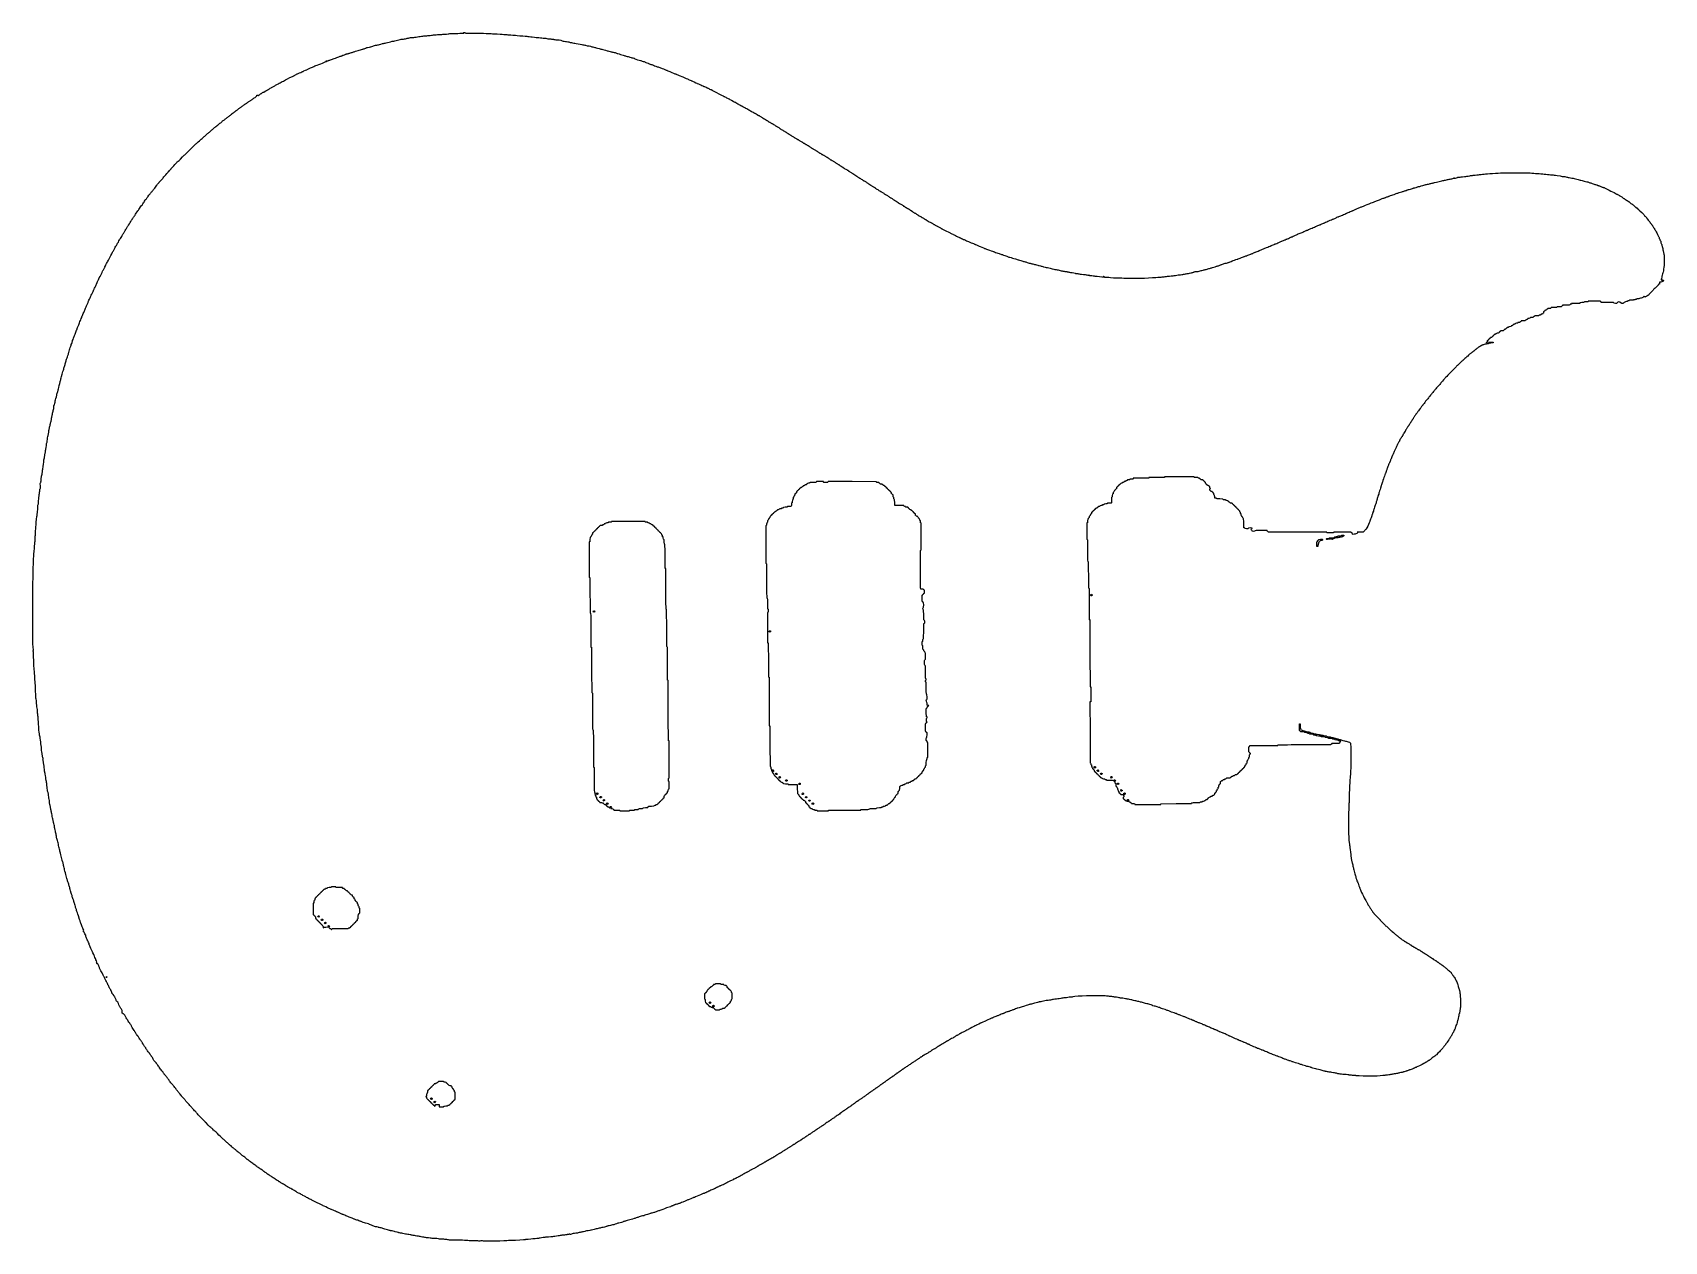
# Model space of a CAD drawing. Extents: x 30 to 1654, y 24 to 1228.
import ezdxf

# ---------------------------------------------------------------- set-up
doc = ezdxf.new("R2010")
doc.units = 0
doc.layers.add('Image', color=7, linetype='CONTINUOUS')

msp = doc.modelspace()

# ---------------------------------------------------------------- linework, layer by layer
at = {"layer": 'Image', "color": 7}
for points in [[(322.20997, 1199.3093)], [(1476.9201, 918.99998)], [(762.92005, 630.95935)], [(766.40005, 492.24)], [(769.48002, 489.03933)], [(772.83853, 485.75783)], [(779.40005, 482.47936)], [(1106.4, 482.48003)], [(1112.68, 472.55933)], [(591.52001, 469.12)], [(594.72003, 465.84006)], [(597.96001, 462.63936)], [(601.24004, 459.3733)], [(795.88005, 469.19936)], [(799.36005, 465.84003)], [(802.71999, 462.56)], [(1116.16, 469.12)], [(1119.24, 462.98596)], [(314.12004, 347.11937)], [(317.60004, 343.76006)], [(320.95998, 340.48001)], [(327.84595, 335.13561)], [(104.4, 287.39695)], [(706.88005, 258.00004)], [(713.89114, 255.16004)]]:
    msp.add_lwpolyline(points, close=True, dxfattribs=at)
for points in [[(1444.1297, 1082.9894), (1444.13, 1082.9893)], [(1081.0897, 986.50941), (1081.09, 986.50931)], [(1095.6497, 984.90941), (1095.65, 984.90931)], [(1648.7188, 978.08008), (1648.7188, 977.20008), (1648.1057, 977.14968)], [(1565.1857, 957.91976), (1561.2787, 957.91976), (1561.2787, 957.51976)], [(1589.9474, 959.95974), (1589.8964, 960.31974), (1583.8386, 960.31974), (1577.7809, 960.31974), (1577.7299, 959.95974)], [(1603.1036, 958.36893), (1602.9199, 958.73814), (1596.8666, 958.76894), (1590.8132, 958.79974), (1590.7182, 959.19974)], [(1546.3987, 954.15976), (1546.2467, 953.75976), (1543.5187, 953.75976), (1540.7908, 953.75976), (1540.641, 953.36563)], [(1480.2217, 919.52016), (1483.3588, 919.52016), (1483.3588, 919.12016)], [(1380.7188, 801.03026), (1379.9188, 799.29008)], [(816.96714, 780.13061), (816.88004, 780.50061), (813.3603, 780.50061), (809.84056, 780.50061), (809.75336, 780.13061)], [(869.76679, 780.12228), (869.68029, 780.48472), (845.60029, 780.48872), (821.52029, 780.49272), (821.30931, 780.08197), (821.09832, 779.67121), (819.07629, 779.71591)], [(1132.5631, 783.84027), (1124.9935, 783.84027), (1124.8931, 783.44027)], [(1185.7583, 785.04102), (1185.6059, 785.44185), (1170.9223, 785.40105), (1156.2386, 785.36025), (1156.1876, 785.00025), (1156.1366, 784.64025), (1148.3877, 784.64025)], [(896.98947, 756.27736), (896.93867, 756.63488), (892.42948, 756.67738), (887.92028, 756.71988), (887.84028, 759.59988)], [(1103.5551, 762.1949), (1103.5111, 759.34952), (1103.1044, 759.1949)], [(1364.0788, 751.26435), (1363.5988, 750.17599)], [(1079.1585, 739.40216), (1078.7985, 739.44026), (1078.7985, 731.28026), (1078.7985, 723.12026), (1079.1422, 723.07126)], [(1258.306, 731.43554), (1258.2035, 731.84399), (1252.1813, 731.80209)], [(584.19998, 720.45012), (583.83998, 720.50022), (583.83998, 702.7915)], [(1333.0563, 730.24018), (1324.6312, 730.24018), (1324.4791, 729.84018), (1324.3271, 729.44018), (1321.1191, 729.44018), (1317.9112, 729.44018), (1317.7591, 729.84018), (1317.6071, 730.24018), (1288.4031, 730.24018)], [(1307.7863, 716.10669), (1307.7867, 716.10669)], [(1317.3417, 723.11074), (1317.3415, 723.11067)], [(1350.6514, 730.08017), (1348.0631, 730.08017), (1348.1271, 729.53429)], [(1083.0404, 667.12002), (1083.04, 667.12002)], [(588.03851, 650.71805), (588.0385, 650.71785)], [(917.29457, 642.40441), (916.66887, 643.02388), (916.65667, 647.46177)], [(585.40071, 632.75994), (585.44141, 615.84014), (585.84068, 615.84014)], [(917.91982, 603.27984), (918.39982, 603.88384), (918.39782, 607.18184)], [(1082.0773, 609.68029), (1082.1583, 576.2403), (1082.5199, 576.189), (1082.8815, 576.1377), (1082.8395, 568.66903), (1082.7975, 561.20037), (1082.4371, 561.25047), (1082.0767, 561.30057), (1082.1167, 530.85045)], [(586.28096, 591.92015), (586.31996, 570.48015), (586.66171, 570.43145)], [(762.88048, 561.51866), (762.88048, 537.46287), (763.24048, 537.41177), (763.60048, 537.36067), (763.68048, 517.20067)], [(919.64813, 546.42765), (919.27986, 546.47985), (919.23716, 550.58837), (919.19446, 554.69689), (919.55713, 554.74839)], [(919.64403, 563.86909), (920.00825, 563.81829), (919.96405, 566.26906)], [(1290.7962, 532.48065), (1290.3962, 532.63273), (1290.3962, 535.33436)], [(588, 514.47823), (588, 496.18245), (588.36, 496.13135), (588.72, 496.08025), (588.8, 483.76025)], [(920.43664, 506.05055), (920.79334, 506.10125), (920.83664, 513.09056)], [(1240.9857, 517.32061), (1241.0367, 517.68061), (1254.9857, 517.72151), (1268.9347, 517.76241), (1268.9857, 518.12154)], [(1086.2804, 495.59936), (1086.28, 495.59936)], [(1089.7605, 492.24), (1089.76, 492.24003)], [(1092.8405, 489.0394), (1092.84, 489.03936)], [(781.73128, 479.40314), (781.78208, 479.04562), (786.29127, 479.00312), (790.80047, 478.96062), (790.88047, 474.40062)], [(792.79986, 479.04), (792.80002, 479.04003)], [(1098.4914, 483.60032), (1098.5918, 483.20032), (1101.7545, 483.20032)], [(1102.8804, 485.68006), (1102.88, 485.68003)], [(1109.3205, 479.1194), (1109.32, 479.11936)], [(642.88053, 457.12003), (642.97413, 457.52003), (645.7964, 457.56373)], [(805.79853, 459.35806), (805.79851, 459.35786)], [(1126.557, 459.59469), (1126.557, 459.20029), (1139.5859, 459.20029), (1152.6148, 459.20029), (1152.6658, 459.56029), (1152.7168, 459.92029), (1167.9568, 459.96109)], [(608.47957, 453.84148), (608.63209, 453.44031), (611.36001, 453.44031), (614.08793, 453.44031), (614.24001, 453.04031), (614.39209, 452.64031), (619.12001, 452.64031), (623.84793, 452.64031), (624.00001, 453.04003)], [(624.00001, 453.04003), (624.15209, 453.44003), (626.48001, 453.44003), (628.80794, 453.44003), (628.96001, 453.84003)], [(810.56047, 453.04062), (810.71255, 452.64062), (816.30538, 452.64062), (821.89821, 452.64062), (821.94889, 453.00003)], [(821.94889, 453.00003), (821.99999, 453.36003), (838.02896, 453.40083), (854.05793, 453.44163), (854.10893, 453.80086), (854.15993, 454.16009), (858.19993, 454.20289)], [(338.56001, 375.92006), (338.40793, 376.32006), (335.2173, 376.32006), (332.02667, 376.32006), (331.89092, 376.72731), (331.75517, 377.13456), (329.51956, 377.14506)], [(309.55312, 360.83114), (309.20001, 360.88004), (309.20001, 355.12004)], [(348.32001, 368.30731), (348.32001, 368.9425), (347.56001, 368.9913)], [(327.84592, 335.13558), (327.99209, 335.52004), (336.08001, 335.52004), (344.16793, 335.52004), (344.32001, 335.92004)], [(714.72002, 280.24004), (714.56794, 280.64004), (711.85511, 280.64004)], [(703.67986, 261.28001), (703.68002, 261.28004)], [(426.55998, 165.5996), (426.56001, 165.6)], [(429.63852, 162.3995), (429.6385, 162.3979)], [(450.56001, 169.1089), (450.56001, 172.7778), (450.20001, 172.8288)], [(430.88001, 159.7666), (430.96001, 160.5599), (432.62692, 160.6059)], [(434.55753, 159.2), (434.55953, 158.16), (436.83955, 158.181)], [(439.17071, 158.541), (439.17114, 158.5408)], [(478.63694, 24.5083), (478.64001, 24.5078)]]:
    msp.add_lwpolyline(points, dxfattribs=at)
for points in [[(380.86865, 1217.120169), (381.1389, 1217.208259), (382.22401, 1217.493388), (383.28001, 1217.753785)], [(383.28001, 1217.753785), (384.33601, 1218.014182), (385.59601, 1218.331615), (386.08001, 1218.459192)], [(386.08001, 1218.459192), (387.61034, 1218.862571), (388.47101, 1219.039856), (388.92231, 1219.04466)], [(388.92231, 1219.04466), (389.16304, 1219.04726), (389.86401, 1219.19083), (390.48001, 1219.363788)], [(390.48001, 1219.363788), (391.09601, 1219.536746), (392.32001, 1219.863594), (393.20001, 1220.090117)], [(393.20001, 1220.090117), (394.08001, 1220.31664), (395.23201, 1220.614903), (395.76001, 1220.752925)], [(395.76001, 1220.752925), (396.28801, 1220.890946), (397.33201, 1221.029032), (398.08001, 1221.059782)], [(398.08001, 1221.059782), (399.45333, 1221.116242), (400.44104, 1221.270471), (402.11759, 1221.690253)], [(402.11759, 1221.690253), (402.62227, 1221.816614), (403.20986, 1221.920001), (403.42336, 1221.920001)], [(403.42336, 1221.920001), (403.63685, 1221.920001), (404.19594, 1222.058394), (404.66577, 1222.227541)], [(404.66577, 1222.227541), (405.24239, 1222.435133), (406.37799, 1222.597734), (408.16001, 1222.727862)], [(408.16001, 1222.727862), (409.61201, 1222.833892), (411.26801, 1223.02392), (411.84001, 1223.150146)], [(411.84001, 1223.150146), (412.41201, 1223.276373), (413.56401, 1223.450331), (414.40001, 1223.53672)], [(414.40001, 1223.53672), (415.23601, 1223.62311), (416.37539, 1223.801769), (416.93197, 1223.933743)], [(416.93197, 1223.933743), (417.48855, 1224.065718), (419.03655, 1224.216573), (420.37197, 1224.268977)], [(420.37197, 1224.268977), (421.92468, 1224.329907), (422.95577, 1224.442802), (423.23206, 1224.582129)], [(423.23206, 1224.582129), (423.52212, 1224.728397), (424.2707, 1224.800001), (425.50977, 1224.800001)], [(425.50977, 1224.800001), (426.52488, 1224.800001), (427.66245, 1224.870001), (428.03771, 1224.955553)], [(428.03771, 1224.955553), (429.30992, 1225.245595), (431.27372, 1225.476643), (432.96001, 1225.53468)], [(432.96001, 1225.53468), (433.88401, 1225.56648), (435.75601, 1225.672714), (437.12001, 1225.770753)], [(437.12001, 1225.770753), (438.48401, 1225.868793), (440.60801, 1225.997793), (441.84001, 1226.057423)], [(441.84001, 1226.057423), (443.07201, 1226.117053), (444.17933, 1226.228533), (444.30071, 1226.305157)], [(444.30071, 1226.305157), (444.71464, 1226.566447), (447.75385, 1226.735439), (453.04001, 1226.791097)], [(453.04001, 1226.791097), (455.94401, 1226.821677), (458.60801, 1226.917905), (458.96001, 1227.004946)], [(459.16001, 1227.181601), (458.32667, 1227.216451), (458.72136, 1227.520001), (459.60001, 1227.520001)], [(458.96001, 1227.004946), (459.49749, 1227.137851), (459.52953, 1227.166148), (459.16001, 1227.181601)], [(459.60001, 1227.520001), (460.23092, 1227.520001), (460.48001, 1227.459031), (460.48001, 1227.304589)], [(460.48001, 1227.304589), (460.48001, 1226.982062), (463.16673, 1226.881981), (472.22513, 1226.86708)], [(472.22513, 1226.86708), (476.54532, 1226.85998), (481.44801, 1226.78256), (483.12001, 1226.695049)], [(483.12001, 1226.695049), (484.79201, 1226.607539), (487.52801, 1226.477), (489.20001, 1226.404963)], [(489.20001, 1226.404963), (493.77097, 1226.208027), (497.36365, 1225.969465), (498.86137, 1225.763425)], [(498.86137, 1225.763425), (499.59911, 1225.661934), (501.47111, 1225.508517), (503.02137, 1225.422498)], [(503.02137, 1225.422498), (507.2442, 1225.188186), (509.23793, 1225.028633), (510.48001, 1224.825603)], [(510.48001, 1224.825603), (511.88437, 1224.596047), (517.2787, 1224.143988), (520.24348, 1224.007397)], [(520.24348, 1224.007397), (521.47739, 1223.950547), (522.59264, 1223.838723), (522.7218, 1223.758894)], [(522.7218, 1223.758894), (522.85097, 1223.679064), (523.53341, 1223.564298), (524.23833, 1223.503858)], [(524.23833, 1223.503858), (524.94326, 1223.443418), (526.27601, 1223.312575), (527.20001, 1223.213097)], [(527.20001, 1223.213097), (530.46933, 1222.861121), (531.78141, 1222.726997), (533.68001, 1222.550702)], [(533.68001, 1222.550702), (534.73601, 1222.452642), (536.14001, 1222.291922), (536.80001, 1222.193537)], [(536.80001, 1222.193537), (537.46001, 1222.095147), (538.68401, 1222.006677), (539.52001, 1221.996926)], [(539.52001, 1221.996926), (540.64823, 1221.983766), (541.20497, 1221.901396), (541.68001, 1221.677348)], [(541.68001, 1221.677348), (542.17633, 1221.443268), (542.73311, 1221.369158), (544.16001, 1221.347254)], [(544.16001, 1221.347254), (545.17201, 1221.331724), (546.2027, 1221.238232), (546.45043, 1221.139505)], [(546.45043, 1221.139505), (546.69816, 1221.040775), (547.20263, 1220.960001), (547.57149, 1220.960001)], [(547.57149, 1220.960001), (547.94034, 1220.960001), (548.49365, 1220.885291), (548.80107, 1220.793968)], [(548.80107, 1220.793968), (549.39073, 1220.618811), (551.38639, 1220.376551), (553.92001, 1220.172561)], [(553.92001, 1220.172561), (555.33162, 1220.058909), (555.96274, 1219.9225), (556.16001, 1219.688415)], [(556.16001, 1219.688415), (556.34841, 1219.464861), (557.26412, 1219.153107), (558.08001, 1219.034747)], [(558.08001, 1219.034747), (558.56401, 1218.964537), (559.50001, 1218.828782), (560.16001, 1218.733076)], [(560.16001, 1218.733076), (560.82001, 1218.637366), (561.8861, 1218.481891), (562.5291, 1218.38757)], [(562.5291, 1218.38757), (563.17211, 1218.29325), (563.94379, 1218.113459), (564.24397, 1217.988038)], [(564.24397, 1217.988038), (564.54414, 1217.862618), (565.13405, 1217.759451), (565.55487, 1217.758779)], [(565.55487, 1217.758779), (565.9757, 1217.758107), (566.78801, 1217.608775), (567.36001, 1217.426931)], [(327.44001, 1200.795924), (328.05601, 1201.039299), (328.88401, 1201.328442), (329.28001, 1201.438465)], [(329.28001, 1201.438465), (329.67601, 1201.548488), (330.64801, 1201.877639), (331.44001, 1202.169911)], [(331.44001, 1202.169911), (332.23201, 1202.462183), (333.29741, 1202.845266), (333.80757, 1203.021207)], [(333.80757, 1203.021207), (334.31773, 1203.197148), (335.0648, 1203.525353), (335.46773, 1203.750551)], [(335.46773, 1203.750551), (335.87065, 1203.975749), (336.403, 1204.160002), (336.65072, 1204.160002)], [(336.65072, 1204.160002), (336.89844, 1204.160002), (337.14562, 1204.232002), (337.20001, 1204.320002)], [(337.20001, 1204.320002), (337.25441, 1204.408002), (337.44118, 1204.480002), (337.61508, 1204.480002)], [(337.61508, 1204.480002), (337.78898, 1204.480002), (338.09073, 1204.580047), (338.28564, 1204.702324)], [(338.28564, 1204.702324), (338.48054, 1204.824601), (339.03601, 1205.019744), (339.52001, 1205.135976)], [(339.52001, 1205.135976), (340.00401, 1205.252208), (340.65201, 1205.487449), (340.96001, 1205.658735)], [(340.96001, 1205.658735), (341.26801, 1205.830021), (341.69014, 1206.060752), (341.89808, 1206.171471)], [(341.89808, 1206.171471), (342.10602, 1206.282189), (342.71802, 1206.421719), (343.25808, 1206.481537)], [(343.25808, 1206.481537), (343.79814, 1206.541357), (344.39947, 1206.691481), (344.59438, 1206.815149)], [(344.59438, 1206.815149), (344.78928, 1206.938818), (345.0783, 1207.040002), (345.23664, 1207.040002)], [(345.23664, 1207.040002), (345.39498, 1207.040002), (345.91951, 1207.190796), (346.40227, 1207.375101)], [(346.40227, 1207.375101), (346.88502, 1207.559405), (347.56801, 1207.770659), (347.92001, 1207.844555)], [(347.92001, 1207.844555), (348.27201, 1207.918455), (348.84801, 1208.100275), (349.20001, 1208.24861)], [(349.20001, 1208.24861), (349.55201, 1208.396944), (350.16401, 1208.60865), (350.56001, 1208.719067)], [(350.56001, 1208.719067), (350.95601, 1208.829483), (351.85694, 1209.134701), (352.56209, 1209.397328)], [(352.56209, 1209.397328), (353.26723, 1209.659955), (354.41923, 1210.000698), (355.12209, 1210.154535)], [(355.12209, 1210.154535), (355.82494, 1210.308372), (356.83201, 1210.606742), (357.36001, 1210.81758)], [(357.36001, 1210.81758), (357.88801, 1211.028418), (358.50102, 1211.200714), (358.72227, 1211.200461)], [(358.72227, 1211.200461), (358.94351, 1211.200208), (359.51951, 1211.349395), (360.00227, 1211.531987)], [(360.00227, 1211.531987), (360.48502, 1211.71458), (361.06421, 1211.921598), (361.28936, 1211.992027)], [(361.28936, 1211.992027), (361.5145, 1212.062457), (361.91145, 1212.230095), (362.17146, 1212.364555)], [(362.17146, 1212.364555), (362.43148, 1212.499016), (363.00328, 1212.653997), (363.44212, 1212.708957)], [(363.44212, 1212.708957), (364.64116, 1212.859124), (365.97585, 1213.155332), (366.19108, 1213.319034)], [(366.19108, 1213.319034), (366.29616, 1213.398964), (366.87216, 1213.565671), (367.47108, 1213.689497)], [(367.47108, 1213.689497), (368.06999, 1213.813324), (368.92001, 1214.093752), (369.36001, 1214.312671)], [(369.36001, 1214.312671), (369.80001, 1214.531589), (370.66401, 1214.781446), (371.28001, 1214.867908)], [(371.28001, 1214.867908), (372.91641, 1215.097592), (374.01297, 1215.345894), (375.31944, 1215.782583)], [(375.31944, 1215.782583), (376.84436, 1216.292285), (379.49019, 1216.960001), (379.98498, 1216.960001)], [(379.98498, 1216.960001), (380.20075, 1216.960001), (380.5984, 1217.032081), (380.86865, 1217.120169)], [(567.36001, 1217.426931), (567.93201, 1217.245087), (568.90401, 1217.03042), (569.52001, 1216.949894)], [(569.52001, 1216.949894), (571.04611, 1216.750397), (574.45307, 1216.098824), (576.56001, 1215.60351)], [(576.56001, 1215.60351), (577.08801, 1215.479384), (577.95201, 1215.30202), (578.48001, 1215.209367)], [(578.48001, 1215.209367), (579.00801, 1215.116717), (579.72801, 1214.975965), (580.08001, 1214.896591)], [(580.08001, 1214.896591), (581.68335, 1214.535049), (582.48731, 1214.400001), (583.03629, 1214.400001)], [(583.03629, 1214.400001), (583.36222, 1214.400001), (584.27039, 1214.176428), (585.05445, 1213.903173)], [(585.05445, 1213.903173), (585.83851, 1213.629917), (586.91201, 1213.351393), (587.44001, 1213.284232)], [(587.44001, 1213.284232), (587.96801, 1213.217072), (588.86191, 1213.008643), (589.42644, 1212.82106)], [(589.42644, 1212.82106), (589.99097, 1212.633478), (590.63897, 1212.479072), (590.86644, 1212.477937)], [(590.86644, 1212.477937), (591.2588, 1212.475937), (592.99195, 1211.995658), (593.68001, 1211.698189)], [(593.68001, 1211.698189), (594.62036, 1211.291653), (594.94362, 1211.200001), (595.43713, 1211.200001)], [(595.43713, 1211.200001), (595.73526, 1211.200001), (596.18187, 1211.119511), (596.4296, 1211.02113)], [(596.4296, 1211.02113), (596.89696, 1210.835527), (597.38733, 1210.696433), (598.88001, 1210.326056)], [(598.88001, 1210.326056), (599.78881, 1210.100559), (600.30911, 1209.954607), (601.68001, 1209.540621)], [(601.68001, 1209.540621), (602.12001, 1209.407749), (602.94801, 1209.177086), (603.52001, 1209.028037)], [(603.52001, 1209.028037), (605.56265, 1208.495774), (606.33052, 1208.28755), (607.07008, 1208.065354)], [(607.07008, 1208.065354), (607.48261, 1207.94141), (608.20744, 1207.840002), (608.6808, 1207.840002)], [(608.6808, 1207.840002), (609.30209, 1207.840002), (609.78343, 1207.717633), (610.41154, 1207.400002)], [(610.41154, 1207.400002), (611.32498, 1206.938081), (611.65014, 1206.819913), (613.60001, 1206.241286)], [(613.60001, 1206.241286), (614.26001, 1206.04543), (615.44801, 1205.687047), (616.24001, 1205.444879)], [(616.24001, 1205.444879), (617.03201, 1205.202711), (618.11201, 1204.880785), (618.64001, 1204.729488)], [(618.64001, 1204.729488), (619.16801, 1204.57819), (619.78001, 1204.388717), (620.00001, 1204.308436)], [(620.00001, 1204.308436), (620.41694, 1204.156296), (622.55081, 1203.58755), (623.52001, 1203.370242)], [(623.52001, 1203.370242), (624.04918, 1203.251596), (624.27436, 1203.167474), (625.57879, 1202.6011)], [(625.57879, 1202.6011), (625.87512, 1202.472438), (626.68177, 1202.328497), (627.37134, 1202.281233)], [(627.37134, 1202.281233), (628.11135, 1202.230513), (628.61178, 1202.127077), (628.59256, 1202.028814)], [(628.59256, 1202.028814), (628.57466, 1201.937244), (628.84801, 1201.711132), (629.20001, 1201.526334)], [(629.20001, 1201.526334), (629.90878, 1201.154237), (633.82676, 1199.908571), (634.74378, 1199.76377)], [(290.56001, 1184.880687), (290.69201, 1184.992247), (291.18047, 1185.274189), (291.64547, 1185.507227)], [(291.64547, 1185.507227), (292.11048, 1185.740264), (292.62515, 1186.065141), (292.78918, 1186.229176)], [(292.78918, 1186.229176), (292.95321, 1186.39321), (293.32876, 1186.577636), (293.62372, 1186.63901)], [(293.62372, 1186.63901), (294.26284, 1186.771997), (296.79519, 1187.826864), (297.78063, 1188.370599)], [(297.78063, 1188.370599), (298.16529, 1188.582843), (298.76801, 1188.849215), (299.12001, 1188.962538)], [(299.12001, 1188.962538), (299.47201, 1189.07586), (300.54994, 1189.553649), (301.51541, 1190.02429)], [(301.51541, 1190.02429), (302.48088, 1190.494932), (303.33145, 1190.880002), (303.40556, 1190.880002)], [(303.40556, 1190.880002), (303.47966, 1190.880002), (304.30974, 1191.247626), (305.25016, 1191.696944)], [(305.25016, 1191.696944), (306.19057, 1192.146262), (307.24801, 1192.628581), (307.60001, 1192.768764)], [(307.60001, 1192.768764), (307.95201, 1192.908947), (308.96001, 1193.376986), (309.84001, 1193.80885)], [(309.84001, 1193.80885), (311.40088, 1194.574858), (311.99414, 1194.81902), (314.96001, 1195.916055)], [(314.96001, 1195.916055), (317.36778, 1196.806658), (319.6913, 1197.750721), (321.05845, 1198.393905)], [(321.05845, 1198.393905), (321.7726, 1198.729877), (322.77719, 1199.126945), (323.29088, 1199.27628)], [(322.30667, 1199.21263), (322.12028, 1199.22033), (322.08237, 1199.25822), (322.20997, 1199.3093)], [(322.21001, 1199.3093), (322.32551, 1199.35552), (322.46351, 1199.34984), (322.51667, 1199.29667)], [(322.51667, 1199.29667), (322.56987, 1199.2435), (322.47537, 1199.20569), (322.30667, 1199.21263)], [(323.29088, 1199.27628), (323.80458, 1199.425614), (324.3924, 1199.679573), (324.59715, 1199.840632)], [(324.59715, 1199.840632), (324.8019, 1200.001691), (325.27331, 1200.182956), (325.64472, 1200.243445)], [(325.64472, 1200.243445), (326.01613, 1200.303935), (326.82401, 1200.552549), (327.44001, 1200.795924)], [(634.74378, 1199.76377), (635.06486, 1199.71307), (635.50572, 1199.531446), (635.72348, 1199.360157)], [(635.72348, 1199.360157), (635.95582, 1199.177399), (636.6793, 1198.951084), (637.47452, 1198.81241)], [(637.47452, 1198.81241), (638.88652, 1198.566177), (639.38273, 1198.396185), (640.32002, 1197.837596)], [(640.32002, 1197.837596), (640.8613, 1197.515008), (641.64253, 1197.244633), (642.63841, 1197.035225)], [(642.63841, 1197.035225), (642.90153, 1196.979895), (643.15353, 1196.881907), (643.19841, 1196.817467)], [(643.19841, 1196.817467), (643.32085, 1196.641678), (645.25093, 1195.905136), (646.13982, 1195.694991)], [(646.13982, 1195.694991), (646.56872, 1195.593594), (647.28872, 1195.336946), (647.73982, 1195.12466)], [(647.73982, 1195.12466), (649.0331, 1194.516057), (651.656, 1193.532181), (652.47106, 1193.349925)], [(652.47106, 1193.349925), (653.19045, 1193.189064), (654.6854, 1192.649471), (655.70772, 1192.181675)], [(655.70772, 1192.181675), (656.63147, 1191.758982), (658.79173, 1190.887524), (660.40002, 1190.288783)], [(660.40002, 1190.288783), (660.75202, 1190.157738), (661.25602, 1189.954185), (661.52002, 1189.836441)], [(661.52002, 1189.836441), (661.78402, 1189.718697), (662.51055, 1189.466925), (663.13453, 1189.276946)], [(663.13453, 1189.276946), (663.75852, 1189.086967), (664.55052, 1188.762842), (664.89453, 1188.556667)], [(664.89453, 1188.556667), (666.01456, 1187.885411), (669.51324, 1186.400002), (669.97426, 1186.400002)], [(669.97426, 1186.400002), (670.07356, 1186.400002), (670.58793, 1186.192068), (671.11738, 1185.937927)], [(671.11738, 1185.937927), (671.64683, 1185.683785), (672.38295, 1185.361593), (672.75321, 1185.221945)], [(672.75321, 1185.221945), (673.12347, 1185.082296), (673.77147, 1184.812384), (674.19321, 1184.622141)], [(259.38239, 1168.084919), (259.97354, 1168.214758), (260.28635, 1168.380291), (261.5814, 1169.248582)], [(261.5814, 1169.248582), (262.14317, 1169.62523), (263.11266, 1170.200384), (263.73582, 1170.5267)], [(263.73582, 1170.5267), (264.35897, 1170.853017), (264.99235, 1171.228697), (265.14331, 1171.361546)], [(265.14331, 1171.361546), (265.29427, 1171.494395), (265.90879, 1171.849432), (266.5089, 1172.150518)], [(266.5089, 1172.150518), (267.10901, 1172.451603), (267.70801, 1172.785277), (267.84001, 1172.892014)], [(267.84001, 1172.892014), (267.97201, 1172.998751), (268.87015, 1173.493161), (269.83587, 1173.990704)], [(269.83587, 1173.990704), (270.8016, 1174.488246), (271.7016, 1174.990294), (271.83587, 1175.106366)], [(271.83587, 1175.106366), (271.97015, 1175.222437), (272.76401, 1175.662872), (273.60001, 1176.085111)], [(273.60001, 1176.085111), (274.43601, 1176.50735), (275.22801, 1176.939155), (275.36001, 1177.04468)], [(275.36001, 1177.04468), (275.49201, 1177.150204), (276.89601, 1177.901209), (278.48001, 1178.713579)], [(278.48001, 1178.713579), (280.06401, 1179.52595), (281.42841, 1180.255728), (281.51201, 1180.33531)], [(281.51201, 1180.33531), (281.59561, 1180.41489), (281.77097, 1180.480003), (281.90169, 1180.480003)], [(281.90169, 1180.480003), (282.03242, 1180.480003), (282.28802, 1180.619345), (282.46969, 1180.789652)], [(282.46969, 1180.789652), (282.81583, 1181.11414), (289.22744, 1184.360161), (289.92001, 1184.561542)], [(289.92001, 1184.561542), (290.14001, 1184.625512), (290.42801, 1184.769128), (290.56001, 1184.880687)], [(674.19321, 1184.622141), (677.07724, 1183.321184), (677.42034, 1183.172803), (678.24002, 1182.87204)], [(678.24002, 1182.87204), (678.54802, 1182.759025), (679.536, 1182.318583), (680.43555, 1181.89328)], [(680.43555, 1181.89328), (681.33509, 1181.467978), (682.1259, 1181.120003), (682.19291, 1181.120003)], [(682.19291, 1181.120003), (682.25991, 1181.120003), (682.74793, 1180.911903), (683.27738, 1180.65756)], [(683.27738, 1180.65756), (685.03128, 1179.815001), (685.69939, 1179.519988), (685.85053, 1179.521359)], [(685.85053, 1179.521359), (685.99193, 1179.522659), (690.36862, 1177.420529), (690.88002, 1177.105712)], [(690.88002, 1177.105712), (691.17407, 1176.924689), (691.16345, 1176.929025), (692.64002, 1176.387113)], [(692.64002, 1176.387113), (693.30002, 1176.144887), (694.38002, 1175.700019), (695.04002, 1175.398517)], [(695.04002, 1175.398517), (695.70002, 1175.097015), (696.49202, 1174.736937), (696.80002, 1174.598343)], [(696.80002, 1174.598343), (697.10802, 1174.45975), (697.46802, 1174.262847), (697.60002, 1174.160782)], [(697.60002, 1174.160782), (697.73202, 1174.058718), (698.16402, 1173.883035), (698.56002, 1173.770377)], [(698.56002, 1173.770377), (698.95602, 1173.657718), (699.67747, 1173.333255), (700.16325, 1173.049347)], [(700.16325, 1173.049347), (700.64902, 1172.765439), (701.26102, 1172.479583), (701.52325, 1172.414111)], [(701.52325, 1172.414111), (701.78547, 1172.348641), (702.10802, 1172.201646), (702.24002, 1172.087459)], [(702.24002, 1172.087459), (702.37202, 1171.973272), (702.98402, 1171.614622), (703.60002, 1171.290458)], [(703.60002, 1171.290458), (704.481, 1170.826848), (704.83952, 1170.719357), (705.28002, 1170.786762)], [(705.52002, 1170.727472), (705.23589, 1170.598745), (705.23222, 1170.581232), (705.48732, 1170.571247)], [(705.28002, 1170.786762), (705.69419, 1170.850142), (705.75669, 1170.834702), (705.52002, 1170.727472)], [(705.48732, 1170.571247), (705.64532, 1170.565047), (705.94007, 1170.398001), (706.14232, 1170.200001)], [(706.14232, 1170.200001), (706.49783, 1169.851964), (707.05938, 1169.551994), (710.48005, 1167.882909)], [(235.36939, 1151.929989), (235.58122, 1152.155481), (236.00778, 1152.49094), (236.31728, 1152.675454)], [(236.31728, 1152.675454), (236.62678, 1152.859968), (237.06001, 1153.173726), (237.28001, 1153.372694)], [(237.28001, 1153.372694), (237.75937, 1153.806232), (239.34522, 1154.880004), (239.50615, 1154.880004)], [(239.50615, 1154.880004), (239.56885, 1154.880004), (239.81599, 1155.084432), (240.05537, 1155.334289)], [(240.05537, 1155.334289), (240.29475, 1155.584146), (240.81319, 1155.949684), (241.20747, 1156.146595)], [(241.20747, 1156.146595), (241.60175, 1156.343506), (242.33736, 1156.79004), (242.84217, 1157.138891)], [(242.84217, 1157.138891), (243.34698, 1157.487742), (244.01201, 1157.941256), (244.32001, 1158.146701)], [(244.32001, 1158.146701), (244.62801, 1158.352145), (245.08148, 1158.708968), (245.32773, 1158.93964)], [(245.32773, 1158.93964), (245.57398, 1159.170313), (246.07798, 1159.497755), (246.44773, 1159.66729)], [(246.44773, 1159.66729), (246.81748, 1159.836824), (247.26966, 1160.116344), (247.45257, 1160.288444)], [(247.45257, 1160.288444), (247.63549, 1160.460545), (248.06749, 1160.787439), (248.41257, 1161.014877)], [(248.41257, 1161.014877), (248.75766, 1161.242315), (249.36401, 1161.659915), (249.76001, 1161.942876)], [(249.76001, 1161.942876), (250.15601, 1162.225838), (250.88241, 1162.654277), (251.37424, 1162.894964)], [(251.37424, 1162.894964), (252.38352, 1163.38887), (253.12001, 1164.159999), (253.12001, 1164.722837)], [(253.12001, 1164.722837), (253.12001, 1165.232741), (253.34306, 1165.336815), (253.98315, 1165.125566)], [(253.98315, 1165.125566), (254.46691, 1164.965912), (254.60515, 1164.999051), (255.38002, 1165.460433)], [(255.38002, 1165.460433), (255.85301, 1165.742064), (256.53978, 1166.17668), (256.90616, 1166.426246)], [(256.90616, 1166.426246), (257.27255, 1166.675813), (257.60942, 1166.880003), (257.65477, 1166.880003)], [(257.65477, 1166.880003), (257.70017, 1166.880003), (257.99957, 1167.127429), (258.32022, 1167.429839)], [(258.32022, 1167.429839), (258.64086, 1167.732248), (259.11884, 1168.027034), (259.38239, 1168.084919)], [(710.48005, 1167.882909), (713.64986, 1166.336221), (717.92628, 1164.131051), (718.12113, 1163.942718)], [(718.12113, 1163.942718), (718.23053, 1163.836971), (719.32805, 1163.260894), (720.56005, 1162.662548)], [(720.56005, 1162.662548), (721.79205, 1162.064202), (722.90805, 1161.512108), (723.04005, 1161.435672)], [(723.04005, 1161.435672), (723.48584, 1161.17753), (727.43383, 1159.13606), (728.24005, 1158.746796)], [(728.24005, 1158.746796), (728.68005, 1158.534353), (729.15417, 1158.261003), (729.29366, 1158.139353)], [(729.29366, 1158.139353), (729.43314, 1158.017702), (730.11714, 1157.624167), (730.81366, 1157.264831)], [(730.81366, 1157.264831), (731.51017, 1156.905494), (732.18805, 1156.522822), (732.32005, 1156.414448)], [(732.32005, 1156.414448), (732.45205, 1156.306074), (733.10005, 1155.94363), (733.76005, 1155.609017)], [(733.76005, 1155.609017), (734.42005, 1155.274404), (735.03998, 1154.901488), (735.13769, 1154.780315)], [(735.13769, 1154.780315), (735.23539, 1154.659143), (735.42457, 1154.560002), (735.55809, 1154.560002)], [(735.55809, 1154.560002), (735.69162, 1154.560002), (735.8905, 1154.452002), (736.00005, 1154.320002)], [(736.00005, 1154.320002), (736.1096, 1154.188002), (736.32841, 1154.080002), (736.48631, 1154.080002)], [(736.48631, 1154.080002), (736.6442, 1154.080002), (736.79738, 1154.026002), (736.82671, 1153.960002)], [(736.82671, 1153.960002), (736.85601, 1153.894002), (737.24005, 1153.667589), (737.68005, 1153.456862)], [(737.68005, 1153.456862), (738.12005, 1153.246136), (738.60178, 1152.968835), (738.75057, 1152.840637)], [(738.75057, 1152.840637), (738.89936, 1152.71244), (739.72736, 1152.248948), (740.59057, 1151.810655)], [(214.32177, 1135.52), (214.42727, 1135.52), (214.90203, 1135.934), (215.3768, 1136.44)], [(215.3768, 1136.44), (215.89476, 1136.99205), (216.62396, 1137.55198), (217.20001, 1137.84)], [(217.20001, 1137.84), (218.03966, 1138.25983), (218.2086, 1138.42531), (218.54763, 1139.16)], [(218.54763, 1139.16), (218.79311, 1139.69198), (219.03501, 1140), (219.20729, 1140)], [(219.20729, 1140), (219.76361, 1140), (220.90205, 1140.64463), (221.59332, 1141.35105)], [(221.59332, 1141.35105), (221.98564, 1141.75198), (222.38282, 1142.08), (222.47593, 1142.08)], [(222.47593, 1142.08), (222.56903, 1142.08), (223.03888, 1142.44), (223.52001, 1142.88)], [(223.52001, 1142.88), (224.00113, 1143.32), (224.4402, 1143.68), (224.49571, 1143.68)], [(224.49571, 1143.68), (224.55121, 1143.68), (224.8404, 1143.89485), (225.13832, 1144.15745)], [(225.13832, 1144.15745), (225.43625, 1144.42004), (225.75201, 1144.63849), (225.84001, 1144.64289)], [(225.84001, 1144.64289), (225.92801, 1144.64689), (226.39601, 1145.00831), (226.88001, 1145.44516)], [(226.88001, 1145.44516), (227.36401, 1145.88201), (227.83539, 1146.23956), (227.92753, 1146.23972)], [(227.92753, 1146.23972), (228.01963, 1146.23988), (228.37629, 1146.528), (228.72001, 1146.88)], [(228.72001, 1146.88), (229.06372, 1147.232004), (229.42688, 1147.520004), (229.52702, 1147.520004)], [(229.52702, 1147.520004), (229.62715, 1147.520004), (230.00289, 1147.808004), (230.36198, 1148.160004)], [(230.36198, 1148.160004), (230.72107, 1148.512004), (231.11441, 1148.800004), (231.23605, 1148.800004)], [(231.23605, 1148.800004), (231.3577, 1148.800004), (231.70148, 1149.052004), (232.00001, 1149.360004)], [(232.00001, 1149.360004), (232.29853, 1149.668004), (232.64096, 1149.920004), (232.76097, 1149.920004)], [(232.76097, 1149.920004), (232.88097, 1149.920004), (233.35981, 1150.280004), (233.82504, 1150.720004)], [(233.82504, 1150.720004), (234.29028, 1151.160004), (234.74142, 1151.520004), (234.82758, 1151.520004)], [(234.82758, 1151.520004), (234.91368, 1151.520004), (235.15755, 1151.704497), (235.36939, 1151.929989)], [(740.59057, 1151.810655), (741.45378, 1151.372363), (742.30405, 1150.883939), (742.48005, 1150.72527)], [(742.48005, 1150.72527), (742.65605, 1150.566601), (742.95255, 1150.390668), (743.13895, 1150.334307)], [(743.13895, 1150.334307), (743.32534, 1150.277947), (743.6065, 1150.089671), (743.76374, 1149.915917)], [(743.76374, 1149.915917), (743.92099, 1149.742164), (744.17648, 1149.600002), (744.33151, 1149.600002)], [(744.33151, 1149.600002), (744.48654, 1149.600002), (744.63738, 1149.540182), (744.66671, 1149.467072)], [(744.66671, 1149.467072), (744.69601, 1149.393962), (745.26262, 1149.074673), (745.92577, 1148.757545)], [(745.92577, 1148.757545), (746.58892, 1148.440417), (747.26608, 1148.032236), (747.43057, 1147.850475)], [(747.43057, 1147.850475), (747.59506, 1147.668715), (747.84448, 1147.51474), (747.98485, 1147.508308)], [(747.98485, 1147.508308), (748.12521, 1147.501908), (748.45605, 1147.358945), (748.72005, 1147.19069)], [(748.72005, 1147.19069), (748.98405, 1147.02242), (749.38005, 1146.80689), (749.60005, 1146.71172)], [(749.60005, 1146.71172), (749.82005, 1146.61652), (750.14405, 1146.40776), (750.32005, 1146.24774)], [(750.32005, 1146.24774), (750.49605, 1146.08771), (750.80205, 1145.90766), (751.00005, 1145.84761)], [(751.00005, 1145.84761), (751.19805, 1145.78761), (751.36005, 1145.67129), (751.36005, 1145.58922)], [(751.36005, 1145.58922), (751.36005, 1145.50712), (751.49523, 1145.44), (751.66046, 1145.44)], [(751.66046, 1145.44), (751.82568, 1145.44), (752.0505, 1145.332), (752.16005, 1145.2)], [(752.16005, 1145.2), (752.2696, 1145.068), (752.43362, 1144.96), (752.52454, 1144.96)], [(752.52454, 1144.96), (752.61544, 1144.96), (752.91264, 1144.79733), (753.18495, 1144.59852)], [(753.18495, 1144.59852), (753.45725, 1144.3997), (754.00405, 1144.06474), (754.40005, 1143.85417)], [(754.40005, 1143.85417), (754.79605, 1143.64359), (755.21773, 1143.39508), (755.33711, 1143.3019)], [(755.33711, 1143.3019), (755.6218, 1143.07972), (756.12597, 1142.79262), (756.72005, 1142.51438)], [(756.72005, 1142.51438), (756.98405, 1142.39074), (757.29886, 1142.17042), (757.41964, 1142.02479)], [(757.41964, 1142.02479), (757.54041, 1141.87916), (757.72115, 1141.76), (757.82127, 1141.76)], [(757.82127, 1141.76), (757.9214, 1141.76), (758.19744, 1141.58), (758.4347, 1141.36)], [(758.4347, 1141.36), (758.67196, 1141.14), (758.96841, 1140.96), (759.09347, 1140.96)], [(759.09347, 1140.96), (759.21854, 1140.96), (759.4105, 1140.852), (759.52005, 1140.72)], [(759.52005, 1140.72), (759.6296, 1140.588), (759.85441, 1140.48), (760.01964, 1140.48)], [(760.01964, 1140.48), (760.18486, 1140.48), (760.32005, 1140.408), (760.32005, 1140.32)], [(760.32005, 1140.32), (760.32005, 1140.232), (760.42554, 1140.16), (760.55448, 1140.16)], [(760.55448, 1140.16), (760.68342, 1140.16), (761.03492, 1139.944), (761.3356, 1139.68)], [(761.3356, 1139.68), (761.63628, 1139.416), (761.93799, 1139.2), (762.00607, 1139.2)], [(762.00607, 1139.2), (762.07417, 1139.2), (762.36583, 1139.02), (762.65427, 1138.8)], [(762.65427, 1138.8), (762.9427, 1138.58), (763.2855, 1138.4), (763.41604, 1138.4)], [(763.41604, 1138.4), (763.54658, 1138.4), (763.67738, 1138.346), (763.70671, 1138.28)], [(763.70671, 1138.28), (763.73601, 1138.214), (764.04805, 1138.02009), (764.40005, 1137.84909)], [(764.40005, 1137.84909), (764.75205, 1137.67808), (765.26924, 1137.37208), (765.54937, 1137.16909)], [(765.54937, 1137.16909), (765.8295, 1136.96609), (766.11824, 1136.8), (766.19101, 1136.8)], [(766.19101, 1136.8), (766.26381, 1136.8), (766.50349, 1136.638), (766.7237, 1136.44)], [(766.7237, 1136.44), (766.9439, 1136.242), (767.54575, 1135.86554), (768.06112, 1135.60342)], [(194.88, 1118.80001), (195.71253, 1119.636), (196.48316, 1120.32), (196.59251, 1120.32)], [(196.59251, 1120.32), (196.70187, 1120.32), (197.63406, 1121.148), (198.66405, 1122.16)], [(198.66405, 1122.16), (199.69404, 1123.172), (200.61286, 1124), (200.70588, 1124)], [(200.70588, 1124), (200.79888, 1124), (201.66812, 1124.78269), (202.6375, 1125.7393)], [(202.6375, 1125.7393), (203.60688, 1126.69591), (204.724, 1127.64859), (205.12, 1127.85637)], [(205.12, 1127.85637), (205.516, 1128.06414), (206.50277, 1128.86546), (207.31282, 1129.63707)], [(207.31282, 1129.63707), (208.12287, 1130.40868), (208.86894, 1131.04), (208.97076, 1131.04)], [(208.97076, 1131.04), (209.07257, 1131.04), (209.6338, 1131.50297), (210.21794, 1132.06881)], [(210.21794, 1132.06881), (210.80207, 1132.63465), (211.532, 1133.26878), (211.84, 1133.47798)], [(211.84, 1133.47798), (212.148, 1133.68718), (212.78924, 1134.23222), (213.26498, 1134.68918)], [(213.26498, 1134.68918), (213.74072, 1135.14613), (214.21627, 1135.52), (214.32177, 1135.52)], [(768.06112, 1135.60342), (768.5765, 1135.34129), (769.0333, 1135.03529), (769.07623, 1134.92342)], [(769.07623, 1134.92342), (769.11913, 1134.81154), (769.22979, 1134.72), (769.32206, 1134.72)], [(769.32206, 1134.72), (769.41436, 1134.72), (769.72584, 1134.54), (770.01427, 1134.32)], [(770.01427, 1134.32), (770.3027, 1134.1), (770.6515, 1133.92), (770.78937, 1133.92)], [(770.78937, 1133.92), (770.92724, 1133.92), (771.04005, 1133.8615), (771.04005, 1133.78999)], [(771.04005, 1133.78999), (771.04005, 1133.71849), (771.38205, 1133.50858), (771.80005, 1133.32354)], [(771.80005, 1133.32354), (772.21805, 1133.1385), (772.83022, 1132.72901), (773.16042, 1132.41356)], [(773.16042, 1132.41356), (773.49062, 1132.0981), (773.85746, 1131.84), (773.97562, 1131.84)], [(773.97562, 1131.84), (774.09378, 1131.84), (774.31614, 1131.70112), (774.46976, 1131.53137)], [(774.46976, 1131.53137), (774.62338, 1131.36162), (775.2173, 1130.9899), (775.78958, 1130.70532)], [(775.78958, 1130.70532), (776.36186, 1130.42074), (776.86703, 1130.09163), (776.91218, 1129.97396)], [(776.91218, 1129.97396), (776.95738, 1129.85628), (777.09601, 1129.76), (777.22035, 1129.76)], [(777.22035, 1129.76), (777.43536, 1129.76), (778.71092, 1129.02829), (778.88005, 1128.80794)], [(778.88005, 1128.80794), (778.92405, 1128.75064), (779.35605, 1128.50089), (779.84005, 1128.253)], [(779.84005, 1128.253), (780.32405, 1128.00512), (780.84885, 1127.66678), (781.00628, 1127.50115)], [(781.00628, 1127.50115), (781.16371, 1127.33552), (781.38516, 1127.2), (781.49839, 1127.2)], [(781.49839, 1127.2), (781.61162, 1127.2), (781.87337, 1127.02), (782.08005, 1126.8)], [(782.08005, 1126.8), (782.28673, 1126.58), (782.52648, 1126.4), (782.61284, 1126.4)], [(782.61284, 1126.4), (782.69924, 1126.4), (783.00175, 1126.22312), (783.2852, 1126.00692)], [(783.2852, 1126.00692), (783.56864, 1125.79073), (783.83518, 1125.64847), (783.8775, 1125.69079)], [(783.8775, 1125.69079), (783.9198, 1125.73309), (784.04552, 1125.65799), (784.15684, 1125.52387)], [(784.15684, 1125.52387), (784.26815, 1125.38974), (784.45289, 1125.28), (784.56736, 1125.28)], [(784.56736, 1125.28), (784.68184, 1125.28), (784.97902, 1125.11626), (785.22777, 1124.91613)], [(785.22777, 1124.91613), (785.47652, 1124.716), (786.01003, 1124.39295), (786.41333, 1124.19825)], [(786.41333, 1124.19825), (786.81664, 1124.00354), (787.2778, 1123.69929), (787.43813, 1123.52212)], [(787.43813, 1123.52212), (787.59846, 1123.34496), (787.82096, 1123.2), (787.93257, 1123.2)], [(787.93257, 1123.2), (788.04418, 1123.2), (788.33902, 1123.03072), (788.58777, 1122.82382)], [(788.58777, 1122.82382), (788.83652, 1122.61692), (789.11205, 1122.41892), (789.20005, 1122.38382)], [(789.20005, 1122.38382), (789.53383, 1122.25069), (791.60364, 1121.05394), (791.68005, 1120.9499)], [(791.68005, 1120.9499), (791.72405, 1120.89), (792.08405, 1120.69326), (792.48005, 1120.51272)], [(792.48005, 1120.51272), (792.87605, 1120.33219), (793.34745, 1120.05297), (793.52762, 1119.89224)], [(179.11646, 1103.76046), (179.90652, 1104.61672), (180.67252, 1105.3629), (180.8187, 1105.41865)], [(180.8187, 1105.41865), (180.96488, 1105.47445), (183.76085, 1108.16601), (187.03198, 1111.40001)], [(187.03198, 1111.40001), (190.30311, 1114.63401), (193.06653, 1117.28001), (193.17291, 1117.28001)], [(193.17291, 1117.28001), (193.27929, 1117.28001), (194.04748, 1117.96401), (194.88, 1118.80001)], [(793.52762, 1119.89224), (793.70778, 1119.73151), (794.24778, 1119.39157), (794.72762, 1119.13682)], [(794.72762, 1119.13682), (795.20745, 1118.88206), (795.71372, 1118.57606), (795.85265, 1118.45682)], [(795.85265, 1118.45682), (795.99158, 1118.33757), (796.17231, 1118.24001), (796.25428, 1118.24001)], [(796.25428, 1118.24001), (796.33628, 1118.24001), (796.59744, 1118.06001), (796.8347, 1117.84001)], [(796.8347, 1117.84001), (797.07196, 1117.62001), (797.36841, 1117.44001), (797.49347, 1117.44001)], [(797.49347, 1117.44001), (797.61854, 1117.44001), (797.8105, 1117.33201), (797.92005, 1117.20001)], [(797.92005, 1117.20001), (798.0296, 1117.06801), (798.2079, 1116.96001), (798.31628, 1116.96001)], [(798.31628, 1116.96001), (798.42465, 1116.96001), (798.70754, 1116.78001), (798.94493, 1116.56001)], [(798.94493, 1116.56001), (799.18231, 1116.34001), (799.44828, 1116.16001), (799.53598, 1116.16001)], [(799.53598, 1116.16001), (799.62368, 1116.16001), (800.10596, 1115.89419), (800.60773, 1115.5693)], [(800.60773, 1115.5693), (801.10951, 1115.24441), (801.97469, 1114.7429), (802.53037, 1114.45484)], [(802.53037, 1114.45484), (803.08605, 1114.16677), (803.74298, 1113.76659), (803.99021, 1113.56554)], [(803.99021, 1113.56554), (804.23744, 1113.3645), (804.68038, 1113.05601), (804.97453, 1112.88001)], [(804.97453, 1112.88001), (806.12139, 1112.19378), (806.48308, 1111.95968), (806.56005, 1111.85378)], [(806.56005, 1111.85378), (806.60405, 1111.79328), (807.03605, 1111.53968), (807.52005, 1111.29032)], [(807.52005, 1111.29032), (808.00405, 1111.04096), (808.60909, 1110.6332), (808.86458, 1110.38419)], [(808.86458, 1110.38419), (809.12007, 1110.13517), (809.38509, 1109.96604), (809.45352, 1110.00833)], [(809.45352, 1110.00833), (809.52192, 1110.05063), (809.62035, 1110.01633), (809.67219, 1109.93273)], [(809.67219, 1109.93273), (809.72399, 1109.84883), (810.16935, 1109.58962), (810.6618, 1109.35666)], [(810.6618, 1109.35666), (811.15425, 1109.12369), (811.76238, 1108.72314), (812.01321, 1108.46655)], [(812.01321, 1108.46655), (812.26404, 1108.20996), (812.57087, 1108.00002), (812.69507, 1108.00002)], [(812.69507, 1108.00002), (812.81926, 1108.00002), (813.0105, 1107.89202), (813.12005, 1107.76002)], [(813.12005, 1107.76002), (813.2296, 1107.62802), (813.39362, 1107.52002), (813.48454, 1107.52002)], [(813.48454, 1107.52002), (813.57544, 1107.52002), (813.88584, 1107.34002), (814.17427, 1107.12002)], [(814.17427, 1107.12002), (814.46271, 1106.90002), (814.76669, 1106.72002), (814.84978, 1106.72002)], [(814.84978, 1106.72002), (814.93288, 1106.72002), (815.0905, 1106.61202), (815.20005, 1106.48002)], [(815.20005, 1106.48002), (815.3096, 1106.34802), (815.53442, 1106.24002), (815.69964, 1106.24002)], [(815.69964, 1106.24002), (815.86487, 1106.24002), (816.00005, 1106.17502), (816.00005, 1106.09567)], [(816.00005, 1106.09567), (816.00005, 1106.01627), (816.2024, 1105.88078), (816.44973, 1105.79456)], [(816.44973, 1105.79456), (816.69705, 1105.70836), (817.00305, 1105.53489), (817.12973, 1105.4091)], [(817.12973, 1105.4091), (817.2564, 1105.28331), (817.70231, 1105.00992), (818.12064, 1104.80155)], [(818.12064, 1104.80155), (818.53896, 1104.59319), (819.00696, 1104.30605), (819.16064, 1104.16347)], [(819.16064, 1104.16347), (819.31431, 1104.02088), (819.94001, 1103.66098), (820.55106, 1103.36368)], [(163.6, 1087.1075), (164.436, 1087.97112), (165.12, 1088.74292), (165.12, 1088.82261)], [(165.12, 1088.82261), (165.12, 1088.90231), (165.68491, 1089.55982), (166.37535, 1090.28376)], [(166.37535, 1090.28376), (167.06578, 1091.0077), (167.6966, 1091.72235), (167.77716, 1091.87189)], [(167.77716, 1091.87189), (167.85776, 1092.02142), (169.13593, 1093.40379), (170.61761, 1094.94382)], [(170.61761, 1094.94382), (172.09929, 1096.48385), (173.43619, 1097.9815), (173.58848, 1098.27194)], [(173.58848, 1098.27194), (173.74078, 1098.56238), (174.1161, 1098.92545), (174.42253, 1099.07877)], [(174.42253, 1099.07877), (174.95846, 1099.34692), (176.03367, 1100.41933), (179.11646, 1103.76046)], [(820.55106, 1103.36368), (821.16212, 1103.06639), (821.91812, 1102.59375), (822.23106, 1102.31338)], [(822.23106, 1102.31338), (822.54401, 1102.03302), (823.03405, 1101.68396), (823.32005, 1101.53771)], [(823.32005, 1101.53771), (823.60605, 1101.39146), (823.84005, 1101.20165), (823.84005, 1101.11591)], [(823.84005, 1101.11591), (823.84005, 1101.03021), (823.97523, 1100.96002), (824.14046, 1100.96002)], [(824.14046, 1100.96002), (824.30568, 1100.96002), (824.5305, 1100.85202), (824.64005, 1100.72002)], [(824.64005, 1100.72002), (824.7496, 1100.58802), (824.9093, 1100.48002), (824.99494, 1100.48002)], [(824.99494, 1100.48002), (825.08054, 1100.48002), (825.37746, 1100.31802), (825.65468, 1100.12002)], [(825.65468, 1100.12002), (825.9319, 1099.92202), (826.41101, 1099.62629), (826.71938, 1099.46286)], [(826.71938, 1099.46286), (827.02775, 1099.29942), (827.50925, 1098.99342), (827.78937, 1098.78286)], [(827.78937, 1098.78286), (828.0695, 1098.57229), (828.34573, 1098.40002), (828.40322, 1098.40002)], [(828.40322, 1098.40002), (828.46072, 1098.40002), (828.80751, 1098.19357), (829.17389, 1097.94126)], [(829.17389, 1097.94126), (829.75066, 1097.54406), (830.56684, 1097.04108), (831.69971, 1096.3847)], [(831.69971, 1096.3847), (831.86614, 1096.2883), (832.23579, 1096.00028), (832.52117, 1095.7447)], [(832.52117, 1095.7447), (832.80656, 1095.48912), (833.3831, 1095.11244), (833.80238, 1094.90763)], [(833.80238, 1094.90763), (834.22166, 1094.70281), (834.9309, 1094.28881), (835.37846, 1093.98763)], [(835.37846, 1093.98763), (835.82602, 1093.68644), (836.23897, 1093.43636), (836.29613, 1093.43189)], [(836.29613, 1093.43189), (836.35323, 1093.42789), (836.83205, 1093.10455), (837.36005, 1092.71439)], [(837.36005, 1092.71439), (837.88805, 1092.32422), (838.74653, 1091.78054), (839.26778, 1091.50621)], [(839.26778, 1091.50621), (839.78903, 1091.23187), (840.31617, 1090.90675), (840.43921, 1090.78371)], [(840.43921, 1090.78371), (840.56224, 1090.66068), (840.75321, 1090.56002), (840.86359, 1090.56002)], [(840.86359, 1090.56002), (840.97396, 1090.56002), (841.23337, 1090.38002), (841.44005, 1090.16002)], [(841.44005, 1090.16002), (841.64673, 1089.94002), (841.89328, 1089.75842), (841.98794, 1089.75646)], [(841.98794, 1089.75646), (842.08264, 1089.75446), (842.34005, 1089.60691), (842.56005, 1089.42848)], [(842.56005, 1089.42848), (843.15598, 1088.94514), (844.14865, 1088.29897), (844.96005, 1087.86621)], [(844.96005, 1087.86621), (845.35605, 1087.655), (845.82869, 1087.34671), (846.01036, 1087.18111)], [(1474.1118, 1086.62349), (1477.4398, 1087.03468), (1487.3627, 1087.72576), (1492.8, 1087.92502)], [(1492.8, 1087.92502), (1500.2438, 1088.19782), (1519.4733, 1088.0412), (1521.68, 1087.68981)], [(150.40091, 1071.42246), (150.73849, 1071.78869), (151.25438, 1072.4217), (151.54734, 1072.82915)], [(151.54734, 1072.82915), (151.84031, 1073.23661), (152.512, 1074.09593), (153.04, 1074.73876)], [(153.04, 1074.73876), (153.568, 1075.38158), (154.036, 1075.99248), (154.08, 1076.09631)], [(154.08, 1076.09631), (154.124, 1076.20014), (154.61, 1076.7623), (155.16, 1077.34555)], [(155.16, 1077.34555), (155.71, 1077.92881), (156.16, 1078.49617), (156.16, 1078.60635)], [(156.16, 1078.60635), (156.16, 1078.71653), (156.916, 1079.57375), (157.84, 1080.51128)], [(157.84, 1080.51128), (158.764, 1081.44881), (159.52, 1082.29137), (159.52, 1082.38364)], [(159.52, 1082.38364), (159.52, 1082.47594), (160.096, 1083.16291), (160.8, 1083.9103)], [(160.8, 1083.9103), (161.504, 1084.6577), (162.08, 1085.32952), (162.08, 1085.40324)], [(162.08, 1085.40324), (162.08, 1085.47694), (162.764, 1086.24387), (163.6, 1087.1075)], [(846.01036, 1087.18111), (846.19203, 1087.01551), (846.40124, 1086.88002), (846.47526, 1086.88002)], [(846.47526, 1086.88002), (846.54926, 1086.88002), (846.84584, 1086.70002), (847.13427, 1086.48002)], [(847.13427, 1086.48002), (847.42271, 1086.26002), (847.71824, 1086.08002), (847.79101, 1086.08002)], [(847.79101, 1086.08002), (847.86381, 1086.08002), (848.10785, 1085.90891), (848.33339, 1085.69978)], [(848.33339, 1085.69978), (848.55893, 1085.49065), (848.89069, 1085.27281), (849.07065, 1085.21569)], [(849.07065, 1085.21569), (849.25061, 1085.15859), (849.5265, 1084.96969), (849.68375, 1084.79593)], [(849.68375, 1084.79593), (849.84099, 1084.62218), (850.05529, 1084.48002), (850.15996, 1084.48002)], [(850.15996, 1084.48002), (850.26464, 1084.48002), (850.55948, 1084.2985), (850.81516, 1084.07664)], [(850.81516, 1084.07664), (851.07085, 1083.85478), (851.72397, 1083.45575), (852.26653, 1083.1899)], [(852.26653, 1083.1899), (852.8091, 1082.92405), (853.50674, 1082.51157), (853.81684, 1082.27328)], [(853.81684, 1082.27328), (854.12694, 1082.03498), (854.85244, 1081.55202), (855.42905, 1081.20002)], [(855.42905, 1081.20002), (856.00566, 1080.84802), (856.47803, 1080.51382), (856.47874, 1080.45736)], [(856.47874, 1080.45736), (856.47946, 1080.40086), (856.64348, 1080.31369), (856.84323, 1080.26355)], [(856.84323, 1080.26355), (857.04299, 1080.21345), (857.35113, 1080.04361), (857.52801, 1079.88621)], [(857.52801, 1079.88621), (857.70488, 1079.7288), (858.19388, 1079.42002), (858.61467, 1079.20002)], [(858.61467, 1079.20002), (859.03546, 1078.98002), (859.49447, 1078.67402), (859.63469, 1078.52002)], [(859.63469, 1078.52002), (859.77492, 1078.36602), (859.95557, 1078.24002), (860.03614, 1078.24002)], [(860.03614, 1078.24002), (860.11674, 1078.24002), (860.52419, 1077.95202), (860.94164, 1077.60002)], [(860.94164, 1077.60002), (861.35909, 1077.24802), (861.75481, 1076.96002), (861.82102, 1076.96002)], [(861.82102, 1076.96002), (861.88722, 1076.96002), (862.1706, 1076.79802), (862.45073, 1076.60002)], [(862.45073, 1076.60002), (862.73085, 1076.40202), (863.06805, 1076.2162), (863.20005, 1076.1871)], [(863.20005, 1076.1871), (863.33205, 1076.158), (863.49763, 1076.03199), (863.568, 1075.9071)], [(863.568, 1075.9071), (863.6384, 1075.7822), (863.77558, 1075.68002), (863.8729, 1075.68002)], [(863.8729, 1075.68002), (863.9702, 1075.68002), (864.27264, 1075.51655), (864.54495, 1075.31676)], [(864.54495, 1075.31676), (864.81725, 1075.11698), (865.25605, 1074.84918), (865.52005, 1074.72166)], [(865.52005, 1074.72166), (865.78405, 1074.59414), (866.26241, 1074.2896), (866.58308, 1074.04491)], [(866.58308, 1074.04491), (866.90374, 1073.80022), (867.22774, 1073.59993), (867.30308, 1073.59982)], [(867.30308, 1073.59982), (867.37838, 1073.59971), (867.64925, 1073.41971), (867.90494, 1073.19982)], [(867.90494, 1073.19982), (868.16062, 1072.97993), (868.43363, 1072.80002), (868.51163, 1072.80002)], [(868.51163, 1072.80002), (868.58963, 1072.80002), (868.81242, 1072.65052), (869.00674, 1072.46779)], [(869.00674, 1072.46779), (869.20106, 1072.28507), (869.7243, 1071.96234), (870.1695, 1071.75063)], [(870.1695, 1071.75063), (870.61469, 1071.53891), (871.1472, 1071.18658), (871.35286, 1070.96767)], [(1398.04, 1071.04198), (1398.459, 1071.04398), (1399.1187, 1071.20668), (1401, 1071.77289)], [(1401, 1071.77289), (1401.462, 1071.91193), (1402.272, 1072.14689), (1402.8, 1072.29502)], [(1402.8, 1072.29502), (1403.328, 1072.44315), (1403.851, 1072.62225), (1403.9622, 1072.69302)], [(1403.9622, 1072.69302), (1404.0734, 1072.76382), (1404.6854, 1072.96073), (1405.3222, 1073.13068)], [(1405.3222, 1073.13068), (1407.2666, 1073.64959), (1407.74, 1073.79281), (1408.2642, 1074.02081)], [(1408.2642, 1074.02081), (1408.5415, 1074.1414), (1408.9913, 1074.24008), (1409.2638, 1074.24008)], [(1409.2638, 1074.24008), (1409.5363, 1074.24008), (1410.6054, 1074.53525), (1411.6396, 1074.89601)], [(1411.6396, 1074.89601), (1412.6738, 1075.25677), (1413.916, 1075.6173), (1414.4, 1075.69718)], [(1414.4, 1075.69718), (1414.884, 1075.77708), (1415.46, 1075.92163), (1415.68, 1076.01845)], [(1415.68, 1076.01845), (1415.9, 1076.11525), (1416.44, 1076.25388), (1416.88, 1076.32648)], [(1416.88, 1076.32648), (1418.1664, 1076.53874), (1419.7938, 1076.93647), (1420.3827, 1077.18252)], [(1420.3827, 1077.18252), (1420.6828, 1077.30792), (1421.4479, 1077.49112), (1422.0828, 1077.58964)], [(1422.0828, 1077.58964), (1422.7178, 1077.68814), (1423.3685, 1077.839), (1423.5289, 1077.92484)], [(1423.5289, 1077.92484), (1423.6893, 1078.01064), (1424.2749, 1078.18456), (1424.8303, 1078.31123)], [(1424.8303, 1078.31123), (1427.6003, 1078.94305), (1429.3458, 1079.36065), (1430.8, 1079.73949)], [(1430.8, 1079.73949), (1431.68, 1079.96873), (1432.7443, 1080.15714), (1433.1651, 1080.15818)], [(1433.1651, 1080.15818), (1433.5859, 1080.15918), (1434.3419, 1080.29819), (1434.8451, 1080.46699)], [(1434.8451, 1080.46699), (1435.3483, 1080.6358), (1436.2077, 1080.85455), (1436.7549, 1080.95311)], [(1436.7549, 1080.95311), (1437.3021, 1081.05161), (1438.0941, 1081.23896), (1438.5149, 1081.36931)], [(1438.5149, 1081.36931), (1438.9357, 1081.49967), (1439.748, 1081.67772), (1440.32, 1081.76497)], [(1440.32, 1081.76497), (1440.892, 1081.85227), (1441.72, 1081.9932), (1442.16, 1082.07826)], [(1442.16, 1082.07826), (1442.6, 1082.16336), (1443.536, 1082.33485), (1444.24, 1082.45945)], [(1444.2267, 1082.8927), (1444.0403, 1082.9007), (1444.0024, 1082.9383), (1444.1297, 1082.9894)], [(1444.13, 1082.9893), (1444.2455, 1083.0355), (1444.3835, 1083.0298), (1444.4367, 1082.9767)], [(1444.4367, 1082.9767), (1444.4897, 1082.9235), (1444.3957, 1082.8857), (1444.2267, 1082.8927)], [(1444.24, 1082.45945), (1446.3176, 1082.82714), (1447.8993, 1083.2365), (1448.1286, 1083.46583)], [(1448.1286, 1083.46583), (1448.2641, 1083.60128), (1448.7359, 1083.68126), (1449.4115, 1083.68329)], [(1449.4115, 1083.68329), (1449.9992, 1083.68529), (1450.948, 1083.75829), (1451.52, 1083.84607)], [(1451.52, 1083.84607), (1452.092, 1083.93377), (1453.46, 1084.11247), (1454.56, 1084.24305)], [(1454.56, 1084.24305), (1456.6809, 1084.49482), (1457.5617, 1084.62485), (1460, 1085.04613)], [(1460, 1085.04613), (1460.836, 1085.19057), (1462.348, 1085.36959), (1463.36, 1085.44396)], [(1463.36, 1085.44396), (1465.728, 1085.61796), (1468.8833, 1086.01643), (1469.599, 1086.23184)], [(1469.599, 1086.23184), (1469.9064, 1086.32434), (1470.6407, 1086.40008), (1471.2308, 1086.40008)], [(1471.2308, 1086.40008), (1471.8209, 1086.40008), (1473.1173, 1086.50061), (1474.1118, 1086.62349)], [(1521.68, 1087.68981), (1522.208, 1087.60571), (1524.656, 1087.42392), (1527.12, 1087.28578)], [(1527.12, 1087.28578), (1529.584, 1087.14764), (1532.068, 1086.96974), (1532.64, 1086.89045)], [(1532.64, 1086.89045), (1533.212, 1086.81115), (1534.616, 1086.66644), (1535.76, 1086.56885)], [(1535.76, 1086.56885), (1537.9405, 1086.38284), (1539.9908, 1086.15839), (1541.7907, 1085.90864)], [(1541.7907, 1085.90864), (1542.3795, 1085.82694), (1543.3442, 1085.76008), (1543.9343, 1085.76008)], [(1543.9343, 1085.76008), (1544.5244, 1085.76008), (1545.8786, 1085.58638), (1546.9436, 1085.37409)], [(1546.9436, 1085.37409), (1551.4402, 1084.47779), (1553.4261, 1084.15872), (1554.5041, 1084.15938)], [(1554.5041, 1084.15938), (1555.3886, 1084.15992), (1555.8425, 1084.06968), (1556.5041, 1083.76164)], [(1556.5041, 1083.76164), (1556.9749, 1083.5425), (1557.612, 1083.36137), (1557.92, 1083.35913)], [(1557.92, 1083.35913), (1558.228, 1083.35713), (1559.164, 1083.20417), (1560, 1083.01974)], [(1560, 1083.01974), (1560.836, 1082.83532), (1562.096, 1082.59018), (1562.8, 1082.47499)], [(1562.8, 1082.47499), (1564.1615, 1082.25223), (1566.0855, 1081.78725), (1567.92, 1081.2376)], [(1567.92, 1081.2376), (1568.536, 1081.05304), (1569.364, 1080.84731), (1569.76, 1080.78042)], [(1569.76, 1080.78042), (1570.4643, 1080.66145), (1572.8866, 1080.02046), (1573.84, 1079.70074)], [(1573.84, 1079.70074), (1574.4736, 1079.4883), (1575.3831, 1079.26582), (1576.56, 1079.03542)], [(1576.56, 1079.03542), (1577.088, 1078.93206), (1577.772, 1078.73948), (1578.08, 1078.60747)], [(1578.08, 1078.60747), (1579.0925, 1078.17352), (1579.2579, 1078.11605), (1581.68, 1077.35637)], [(1581.68, 1077.35637), (1583, 1076.94237), (1584.5496, 1076.43184), (1585.1234, 1076.22186)], [(1585.1234, 1076.22186), (1585.6973, 1076.01188), (1586.2471, 1075.84008), (1586.3451, 1075.84008)], [(1586.3451, 1075.84008), (1586.4431, 1075.84008), (1586.7297, 1075.73252), (1586.9817, 1075.60106)], [(1586.9817, 1075.60106), (1587.2338, 1075.4696), (1587.5618, 1075.3616), (1587.7106, 1075.36106)], [(1587.7106, 1075.36106), (1587.8594, 1075.36052), (1588.0257, 1075.28806), (1588.08, 1075.20008)], [(1588.08, 1075.20008), (1588.134, 1075.11208), (1588.3232, 1075.04008), (1588.4996, 1075.04008)], [(1588.4996, 1075.04008), (1588.6759, 1075.04008), (1589.1936, 1074.86623), (1589.6501, 1074.65375)], [(1589.6501, 1074.65375), (1591.652, 1073.72187), (1591.9767, 1073.59622), (1592.7726, 1073.44528)], [(1592.7726, 1073.44528), (1593.2354, 1073.35748), (1593.8449, 1073.11595), (1594.127, 1072.90847)], [(1594.127, 1072.90847), (1594.4092, 1072.70098), (1594.892, 1072.43428), (1595.2, 1072.31579)], [(1595.2, 1072.31579), (1596.3851, 1071.8599), (1604.7165, 1067.66399), (1605.0399, 1067.36018)], [(135.68322, 1051.28001), (136.17031, 1052.28451), (138.64266, 1055.6935), (139.28044, 1056.24001)], [(139.28044, 1056.24001), (139.38313, 1056.32801), (139.64896, 1056.72401), (139.87115, 1057.12001)], [(139.87115, 1057.12001), (140.09335, 1057.51601), (140.56341, 1058.27201), (140.91573, 1058.80001)], [(140.91573, 1058.80001), (141.26805, 1059.32801), (141.76415, 1060.14572), (142.01816, 1060.61716)], [(142.01816, 1060.61716), (142.27217, 1061.08859), (142.67119, 1061.61064), (142.90487, 1061.77727)], [(142.90487, 1061.77727), (143.13855, 1061.94391), (143.50969, 1062.38619), (143.72964, 1062.76013)], [(143.72964, 1062.76013), (143.94959, 1063.13406), (144.3164, 1063.61456), (144.54478, 1063.8279)], [(144.54478, 1063.8279), (144.77315, 1064.04124), (144.96, 1064.26703), (144.96, 1064.32966)], [(144.96, 1064.32966), (144.96, 1064.57066), (146.32878, 1066.50939), (146.91217, 1067.09469)], [(146.91217, 1067.09469), (147.24914, 1067.43277), (147.7321, 1068.00877), (147.98542, 1068.37469)], [(147.98542, 1068.37469), (148.23875, 1068.74062), (148.6405, 1069.22001), (148.87821, 1069.44001)], [(148.87821, 1069.44001), (149.11592, 1069.66001), (149.41767, 1070.04624), (149.54878, 1070.2983)], [(149.54878, 1070.2983), (149.67988, 1070.55037), (150.06334, 1071.05624), (150.40091, 1071.42246)], [(871.35286, 1070.96767), (871.55851, 1070.74877), (872.31026, 1070.27293), (873.02341, 1069.91026)], [(873.02341, 1069.91026), (873.73656, 1069.54758), (874.46405, 1069.12136), (874.64005, 1068.96308)], [(874.64005, 1068.96308), (874.81605, 1068.80481), (875.32005, 1068.49516), (875.76005, 1068.27496)], [(875.76005, 1068.27496), (876.20005, 1068.05476), (876.69427, 1067.72607), (876.85832, 1067.54453)], [(876.85832, 1067.54453), (877.02236, 1067.36299), (877.52636, 1067.02315), (877.97832, 1066.78933)], [(877.97832, 1066.78933), (878.43027, 1066.55551), (878.90805, 1066.27266), (879.04005, 1066.16076)], [(879.04005, 1066.16076), (879.17205, 1066.04886), (879.5893, 1065.80179), (879.96726, 1065.61173)], [(879.96726, 1065.61173), (880.34523, 1065.42166), (880.92123, 1065.03295), (881.24726, 1064.74793)], [(881.24726, 1064.74793), (881.5733, 1064.4629), (882.23605, 1064.02168), (882.72005, 1063.76745)], [(882.72005, 1063.76745), (883.20405, 1063.51321), (883.63605, 1063.25773), (883.68005, 1063.19972)], [(883.68005, 1063.19972), (883.72405, 1063.14172), (884.10941, 1062.92161), (884.5364, 1062.71061)], [(884.5364, 1062.71061), (884.96339, 1062.4996), (885.54394, 1062.1094), (885.82652, 1061.84349)], [(885.82652, 1061.84349), (886.10909, 1061.57758), (886.62291, 1061.21602), (886.96834, 1061.04002)], [(886.96834, 1061.04002), (887.74359, 1060.64501), (889.40507, 1059.54605), (889.52819, 1059.34686)], [(889.52819, 1059.34686), (889.57809, 1059.26606), (889.74614, 1059.20002), (889.9016, 1059.20002)], [(889.9016, 1059.20002), (890.05707, 1059.20002), (890.35337, 1059.02002), (890.56005, 1058.80002)], [(890.56005, 1058.80002), (890.76673, 1058.58002), (891.01402, 1058.40002), (891.10958, 1058.40002)], [(891.10958, 1058.40002), (891.20518, 1058.40002), (891.46331, 1058.23802), (891.6833, 1058.04002)], [(891.6833, 1058.04002), (891.90329, 1057.84202), (892.83855, 1057.29478), (893.76166, 1056.82394)], [(893.76166, 1056.82394), (894.68478, 1056.35309), (895.73078, 1055.68709), (896.08611, 1055.34394)], [(896.08611, 1055.34394), (896.44144, 1055.00078), (896.80217, 1054.72002), (896.88774, 1054.72002)], [(1354.88, 1055.15441), (1355.364, 1055.37432), (1356.012, 1055.6488), (1356.32, 1055.76436)], [(1356.32, 1055.76436), (1358.4992, 1056.58194), (1359.4023, 1056.94262), (1360.64, 1057.48959)], [(1360.64, 1057.48959), (1362.4819, 1058.30359), (1364.0047, 1058.90437), (1364.7865, 1059.1255)], [(1364.7865, 1059.1255), (1365.2779, 1059.26451), (1366.004, 1059.52781), (1366.4, 1059.71062)], [(1366.4, 1059.71062), (1366.796, 1059.89342), (1367.588, 1060.20398), (1368.16, 1060.40074)], [(1368.16, 1060.40074), (1369.2392, 1060.77197), (1370.9784, 1061.46196), (1372.8414, 1062.25801)], [(1372.8414, 1062.25801), (1373.4362, 1062.51215), (1374.0628, 1062.72008), (1374.2339, 1062.72008)], [(1374.2339, 1062.72008), (1374.405, 1062.72008), (1374.7464, 1062.80108), (1374.9925, 1062.9)], [(1374.9925, 1062.9), (1375.2386, 1062.999), (1375.584, 1063.13647), (1375.76, 1063.20559)], [(1375.76, 1063.20559), (1375.936, 1063.27469), (1376.404, 1063.47627), (1376.8, 1063.6535)], [(1376.8, 1063.6535), (1377.196, 1063.83074), (1377.844, 1064.06536), (1378.24, 1064.17489)], [(1378.24, 1064.17489), (1378.636, 1064.28441), (1379.0284, 1064.43388), (1379.112, 1064.50705)], [(1379.112, 1064.50705), (1379.196, 1064.58025), (1379.3876, 1064.64008), (1379.5387, 1064.64008)], [(1379.5387, 1064.64008), (1379.6898, 1064.64008), (1379.8413, 1064.72388), (1379.8755, 1064.82634)], [(1379.8755, 1064.82634), (1379.9095, 1064.92879), (1380.4376, 1065.13757), (1381.0488, 1065.29031)], [(1381.0488, 1065.29031), (1381.66, 1065.44305), (1382.772, 1065.79894), (1383.52, 1066.08118)], [(1383.52, 1066.08118), (1384.268, 1066.36342), (1385.096, 1066.64983), (1385.36, 1066.71765)], [(1385.36, 1066.71765), (1385.9818, 1066.87737), (1387.5761, 1067.46573), (1388.4313, 1067.85104)], [(1388.4313, 1067.85104), (1388.8005, 1068.0174), (1389.4125, 1068.19598), (1389.7913, 1068.2479)], [(1389.7913, 1068.2479), (1390.4827, 1068.3427), (1391.5056, 1068.65197), (1392.4, 1069.03676)], [(1392.4, 1069.03676), (1392.664, 1069.15033), (1393.168, 1069.33372), (1393.52, 1069.44429)], [(1393.52, 1069.44429), (1393.872, 1069.55487), (1394.4915, 1069.77662), (1394.8966, 1069.93707)], [(1394.8966, 1069.93707), (1395.3017, 1070.09752), (1395.9426, 1070.27829), (1396.3209, 1070.33878)], [(1396.3209, 1070.33878), (1396.6992, 1070.39928), (1397.1418, 1070.58181), (1397.3044, 1070.74442)], [(1397.3044, 1070.74442), (1397.467, 1070.90703), (1397.798, 1071.04093), (1398.04, 1071.04198)], [(1605.0399, 1067.36018), (1605.2273, 1067.18412), (1605.502, 1067.04008), (1605.6503, 1067.04008)], [(1605.6503, 1067.04008), (1605.7987, 1067.04008), (1605.92, 1066.96808), (1605.92, 1066.88008)], [(1605.92, 1066.88008), (1605.92, 1066.79208), (1606.0598, 1066.72008), (1606.2306, 1066.72008)], [(1606.2306, 1066.72008), (1606.4014, 1066.72008), (1606.5827, 1066.65288), (1606.6335, 1066.5707)], [(1606.6335, 1066.5707), (1606.6845, 1066.4885), (1607.1925, 1066.18425), (1607.7629, 1065.89449)], [(1607.7629, 1065.89449), (1608.3333, 1065.60473), (1608.8, 1065.3135), (1608.8, 1065.24733)], [(1608.8, 1065.24733), (1608.8, 1065.18113), (1609.358, 1064.86641), (1610.04, 1064.54792)], [(1610.04, 1064.54792), (1610.7948, 1064.19546), (1611.5356, 1063.70311), (1611.933, 1063.28986)], [(1611.933, 1063.28986), (1612.3134, 1062.89433), (1612.795, 1062.56908), (1613.0867, 1062.51074)], [(1613.0867, 1062.51074), (1613.3621, 1062.45564), (1613.869, 1062.15622), (1614.2132, 1061.84533)], [(1614.2132, 1061.84533), (1614.5573, 1061.53444), (1614.8953, 1061.28008), (1614.9643, 1061.28008)], [(1614.9643, 1061.28008), (1615.0333, 1061.28008), (1615.3258, 1061.10008), (1615.6143, 1060.88008)], [(1615.6143, 1060.88008), (1615.9027, 1060.66008), (1616.1982, 1060.48008), (1616.271, 1060.48008)], [(1616.271, 1060.48008), (1616.344, 1060.48008), (1616.5974, 1060.30008), (1616.8347, 1060.08008)], [(1616.8347, 1060.08008), (1617.0719, 1059.86008), (1617.3684, 1059.68008), (1617.4935, 1059.68008)], [(1617.4935, 1059.68008), (1617.6185, 1059.68008), (1617.8105, 1059.57208), (1617.92, 1059.44008)], [(1617.92, 1059.44008), (1618.0296, 1059.30808), (1618.1946, 1059.20008), (1618.2868, 1059.20008)], [(1618.2868, 1059.20008), (1618.3788, 1059.20008), (1618.9392, 1058.73208), (1619.5317, 1058.16008)], [(1619.5317, 1058.16008), (1620.1242, 1057.58808), (1620.6911, 1057.12008), (1620.7915, 1057.12008)], [(1620.7915, 1057.12008), (1620.8919, 1057.12008), (1621.1681, 1056.94008), (1621.4054, 1056.72008)], [(1621.4054, 1056.72008), (1621.6426, 1056.50008), (1621.9095, 1056.31817), (1621.9984, 1056.31585)], [(1621.9984, 1056.31585), (1622.0874, 1056.31385), (1622.6506, 1055.84552), (1623.2503, 1055.27585)], [(1623.2503, 1055.27585), (1623.8499, 1054.70617), (1624.4286, 1054.24008), (1624.5364, 1054.24008)], [(125.57736, 1036.00001), (126.77558, 1037.68668), (127.55464, 1038.95936), (128.49922, 1040.77317)], [(128.49922, 1040.77317), (128.74358, 1041.24241), (129.23072, 1041.93792), (129.58175, 1042.31874)], [(129.58175, 1042.31874), (129.93278, 1042.69956), (130.3988, 1043.36401), (130.61735, 1043.7953)], [(130.61735, 1043.7953), (130.8359, 1044.22659), (131.2724, 1044.8879), (131.58736, 1045.26487)], [(131.58736, 1045.26487), (131.90231, 1045.64185), (132.16, 1046.02286), (132.16, 1046.11157)], [(132.16, 1046.11157), (132.16, 1046.39752), (133.97723, 1049.13991), (134.72524, 1049.98279)], [(134.72524, 1049.98279), (135.12412, 1050.43226), (135.55521, 1051.01601), (135.68322, 1051.28001)], [(896.88774, 1054.72002), (896.97334, 1054.72002), (897.23744, 1054.54002), (897.4747, 1054.32002)], [(897.4747, 1054.32002), (897.71196, 1054.10002), (898.00841, 1053.92002), (898.13348, 1053.92002)], [(898.13348, 1053.92002), (898.25854, 1053.92002), (898.4505, 1053.81202), (898.56005, 1053.68002)], [(898.56005, 1053.68002), (898.6696, 1053.54802), (898.8479, 1053.44002), (898.95628, 1053.44002)], [(898.95628, 1053.44002), (899.06465, 1053.44002), (899.34755, 1053.26002), (899.58493, 1053.04002)], [(899.58493, 1053.04002), (899.82231, 1052.82002), (900.08626, 1052.64002), (900.17147, 1052.64002)], [(900.17147, 1052.64002), (900.25667, 1052.64002), (900.59498, 1052.47054), (900.92323, 1052.26339)], [(900.92323, 1052.26339), (901.25148, 1052.05625), (901.66936, 1051.83942), (901.85185, 1051.78156)], [(901.85185, 1051.78156), (902.03433, 1051.72366), (902.32233, 1051.55066), (902.49185, 1051.39704)], [(902.49185, 1051.39704), (902.66136, 1051.24342), (902.98005, 1051.0267), (903.20005, 1050.91544)], [(903.20005, 1050.91544), (903.42005, 1050.80419), (903.85205, 1050.53049), (904.16005, 1050.30721)], [(904.16005, 1050.30721), (906.08965, 1048.90841), (906.4624, 1048.6641), (907.32041, 1048.23586)], [(907.32041, 1048.23586), (907.78261, 1048.00518), (908.25236, 1047.73174), (908.3643, 1047.62823)], [(908.3643, 1047.62823), (908.70704, 1047.31127), (910.08151, 1046.40002), (910.21684, 1046.40002)], [(910.21684, 1046.40002), (910.28694, 1046.40002), (910.51337, 1046.22002), (910.72005, 1046.00002)], [(910.72005, 1046.00002), (910.92673, 1045.78002), (911.22728, 1045.60002), (911.38794, 1045.60002)], [(911.38794, 1045.60002), (911.5486, 1045.60002), (911.68005, 1045.52802), (911.68005, 1045.44002)], [(911.68005, 1045.44002), (911.68005, 1045.35202), (911.77285, 1045.28002), (911.88622, 1045.28002)], [(911.88622, 1045.28002), (912.16964, 1045.28002), (913.25698, 1044.71339), (913.66482, 1044.35317)], [(913.66482, 1044.35317), (913.8492, 1044.19032), (914.49105, 1043.81093), (915.09116, 1043.51009)], [(915.09116, 1043.51009), (915.69127, 1043.20925), (916.30327, 1042.85215), (916.45116, 1042.71655)], [(916.45116, 1042.71655), (916.59905, 1042.58094), (917.11605, 1042.26619), (917.60005, 1042.0171)], [(917.60005, 1042.0171), (918.08405, 1041.76801), (918.59372, 1041.46427), (918.73265, 1041.34211)], [(918.73265, 1041.34211), (918.87158, 1041.21996), (919.03704, 1041.12002), (919.10034, 1041.12002)], [(919.10034, 1041.12002), (919.16364, 1041.12002), (919.62596, 1040.85305), (920.12774, 1040.52676)], [(920.12774, 1040.52676), (920.62951, 1040.20046), (921.58005, 1039.6532), (922.24005, 1039.31062)], [(922.24005, 1039.31062), (922.90005, 1038.96804), (923.54805, 1038.60144), (923.68005, 1038.49596)], [(1316.5631, 1038.69084), (1317.4414, 1039.11476), (1318.412, 1039.55669), (1318.72, 1039.67292)], [(1318.72, 1039.67292), (1319.028, 1039.78914), (1320, 1040.22997), (1320.88, 1040.65252)], [(1320.88, 1040.65252), (1321.76, 1041.07508), (1322.84, 1041.5403), (1323.28, 1041.68634)], [(1323.28, 1041.68634), (1324.2346, 1042.00317), (1324.6567, 1042.18613), (1326.96, 1043.28117)], [(1326.96, 1043.28117), (1327.928, 1043.74139), (1329.188, 1044.2775), (1329.76, 1044.47253)], [(1329.76, 1044.47253), (1330.332, 1044.66757), (1331.16, 1044.99918), (1331.6, 1045.20945)], [(1331.6, 1045.20945), (1332.04, 1045.41972), (1332.76, 1045.73065), (1333.2, 1045.9004)], [(1333.2, 1045.9004), (1333.64, 1046.07015), (1334.6963, 1046.54002), (1335.5473, 1046.94455)], [(1335.5473, 1046.94455), (1336.3983, 1047.34909), (1337.1693, 1047.68008), (1337.2607, 1047.68008)], [(1337.2607, 1047.68008), (1337.3517, 1047.68008), (1338.0599, 1047.9925), (1338.8335, 1048.37436)], [(1338.8335, 1048.37436), (1339.6071, 1048.75621), (1340.492, 1049.16209), (1340.8, 1049.27631)], [(1340.8, 1049.27631), (1341.108, 1049.39053), (1341.7336, 1049.65411), (1342.1901, 1049.86203)], [(1342.1901, 1049.86203), (1342.6467, 1050.06996), (1343.0832, 1050.24008), (1343.1601, 1050.24008)], [(1343.1601, 1050.24008), (1343.2371, 1050.24008), (1343.5834, 1050.37565), (1343.93, 1050.54135)], [(1343.93, 1050.54135), (1345.705, 1051.39012), (1346.7229, 1051.84008), (1346.8679, 1051.84008)], [(1346.8679, 1051.84008), (1347.0257, 1051.84008), (1347.2746, 1051.93968), (1348.86, 1052.63729)], [(1348.86, 1052.63729), (1349.289, 1052.82605), (1350.009, 1053.12326), (1350.46, 1053.29776)], [(1350.46, 1053.29776), (1350.911, 1053.47226), (1351.5891, 1053.75747), (1351.9668, 1053.93157)], [(1351.9668, 1053.93157), (1352.3446, 1054.10567), (1352.9566, 1054.36206), (1353.3268, 1054.50133)], [(1353.3268, 1054.50133), (1353.6971, 1054.64061), (1354.396, 1054.93449), (1354.88, 1055.15441)], [(1624.5364, 1054.24008), (1624.6441, 1054.24008), (1625.4495, 1053.52036), (1626.3261, 1052.64071)], [(1626.3261, 1052.64071), (1627.2028, 1051.76106), (1628.0022, 1051.04106), (1628.1027, 1051.04071)], [(1628.1027, 1051.04071), (1628.3828, 1051.03974), (1633.748, 1045.65264), (1633.9204, 1045.19919)], [(1633.9204, 1045.19919), (1634.0034, 1044.97968), (1634.1699, 1044.80008), (1634.2894, 1044.80008)], [(1634.2894, 1044.80008), (1634.5384, 1044.80008), (1635.68, 1043.70696), (1635.68, 1043.46851)], [(1635.68, 1043.46851), (1635.68, 1043.38151), (1635.86, 1043.07429), (1636.08, 1042.78586)], [(1636.08, 1042.78586), (1636.3, 1042.49742), (1636.48, 1042.2176), (1636.48, 1042.16403)], [(1636.48, 1042.16403), (1636.48, 1042.11043), (1636.966, 1041.56091), (1637.56, 1040.9428)], [(1637.56, 1040.9428), (1638.154, 1040.32468), (1638.8221, 1039.47578), (1639.0446, 1039.05634)], [(1639.0446, 1039.05634), (1639.2671, 1038.6369), (1639.7171, 1037.98069), (1640.0446, 1037.5981)], [(116.93932, 1022.01279), (117.08061, 1021.92549), (117.78411, 1022.98546), (118.72758, 1024.70725)], [(118.72758, 1024.70725), (119.01305, 1025.22824), (119.39814, 1025.88717), (119.58331, 1026.17153)], [(119.58331, 1026.17153), (119.76849, 1026.4559), (120.136, 1027.06695), (120.4, 1027.52941)], [(120.4, 1027.52941), (121.16157, 1028.86348), (121.21829, 1028.9524), (121.54604, 1029.32601)], [(121.54604, 1029.32601), (121.71684, 1029.52071), (122.06517, 1030.11201), (122.32011, 1030.64001)], [(122.32011, 1030.64001), (122.57504, 1031.16801), (122.94931, 1031.8228), (123.15182, 1032.09511)], [(123.15182, 1032.09511), (123.35432, 1032.36742), (123.52, 1032.64088), (123.52, 1032.7028)], [(123.52, 1032.7028), (123.52, 1032.7647), (123.78739, 1033.22592), (124.1142, 1033.72769)], [(124.1142, 1033.72769), (124.44101, 1034.22947), (124.78883, 1034.78401), (124.88713, 1034.96001)], [(124.88713, 1034.96001), (124.98543, 1035.13601), (125.29603, 1035.60401), (125.57736, 1036.00001)], [(923.68005, 1038.49596), (923.81205, 1038.39047), (924.20805, 1038.16373), (924.56005, 1037.99209)], [(924.56005, 1037.99209), (924.91205, 1037.82045), (925.23605, 1037.64402), (925.28005, 1037.60002)], [(925.28005, 1037.60002), (925.32405, 1037.55602), (925.63005, 1037.38268), (925.96005, 1037.21482)], [(925.96005, 1037.21482), (926.29005, 1037.04697), (926.56005, 1036.84897), (926.56005, 1036.77482)], [(926.56005, 1036.77482), (926.56005, 1036.70072), (926.6998, 1036.64002), (926.87061, 1036.64002)], [(926.87061, 1036.64002), (927.04142, 1036.64002), (927.2208, 1036.57592), (927.26925, 1036.4975)], [(927.26925, 1036.4975), (927.31765, 1036.4191), (927.73594, 1036.15906), (928.19869, 1035.91959)], [(928.19869, 1035.91959), (928.66144, 1035.68013), (929.15372, 1035.38427), (929.29265, 1035.26211)], [(929.29265, 1035.26211), (929.43158, 1035.13996), (929.66701, 1035.04002), (929.81583, 1035.04002)], [(929.81583, 1035.04002), (929.96465, 1035.04002), (930.39098, 1034.84442), (930.76323, 1034.60536)], [(930.76323, 1034.60536), (931.70877, 1033.99813), (932.63346, 1033.46912), (933.21279, 1033.204)], [(933.21279, 1033.204), (933.48379, 1033.07998), (933.79861, 1032.86635), (933.91238, 1032.72926)], [(933.91238, 1032.72926), (934.02615, 1032.59218), (934.25017, 1032.48002), (934.4102, 1032.48002)], [(934.4102, 1032.48002), (934.57023, 1032.48002), (934.74076, 1032.41592), (934.78914, 1032.33767)], [(934.78914, 1032.33767), (934.89927, 1032.15948), (942.58616, 1028.32002), (942.83277, 1028.32002)], [(942.83277, 1028.32002), (942.93207, 1028.32002), (943.03739, 1028.26312), (943.06672, 1028.19367)], [(943.06672, 1028.19367), (943.12702, 1028.05073), (944.32519, 1027.37703), (945.52005, 1026.81418)], [(945.52005, 1026.81418), (945.96005, 1026.60691), (947.71189, 1025.74494), (949.41303, 1024.89868)], [(949.41303, 1024.89868), (951.11417, 1024.05241), (952.59017, 1023.35987), (952.69303, 1023.35968)], [(952.69303, 1023.35968), (952.79589, 1023.35949), (953.44895, 1023.06641), (954.14427, 1022.70837)], [(1278.72, 1022.37263), (1278.94, 1022.46183), (1279.8233, 1022.86448), (1280.6828, 1023.26743)], [(1280.6828, 1023.26743), (1281.5423, 1023.67039), (1282.2782, 1024.00008), (1282.318, 1024.00008)], [(1282.318, 1024.00008), (1282.358, 1024.00008), (1282.7707, 1024.17175), (1283.2353, 1024.38157)], [(1283.2353, 1024.38157), (1283.6999, 1024.59139), (1284.62, 1024.9941), (1285.28, 1025.27648)], [(1285.28, 1025.27648), (1285.94, 1025.55886), (1286.9177, 1025.99919), (1287.4527, 1026.25499)], [(1287.4527, 1026.25499), (1287.9876, 1026.51079), (1288.5096, 1026.72008), (1288.6127, 1026.72008)], [(1288.6127, 1026.72008), (1288.7157, 1026.72008), (1288.8, 1026.77628), (1288.8, 1026.845)], [(1288.8, 1026.845), (1288.8, 1026.99205), (1289.3469, 1027.22482), (1291.2, 1027.86645)], [(1291.2, 1027.86645), (1292.3585, 1028.26756), (1293.8, 1028.90832), (1294.72, 1029.43111)], [(1294.72, 1029.43111), (1294.852, 1029.50611), (1295.284, 1029.69268), (1295.68, 1029.84569)], [(1295.68, 1029.84569), (1296.076, 1029.9987), (1296.7052, 1030.25804), (1297.0783, 1030.42199)], [(1297.0783, 1030.42199), (1297.4513, 1030.58594), (1297.8004, 1030.72008), (1297.8541, 1030.72008)], [(1297.8541, 1030.72008), (1297.9771, 1030.72008), (1298.7304, 1031.05658), (1300.56, 1031.92876)], [(1300.56, 1031.92876), (1301.352, 1032.30631), (1302.468, 1032.77247), (1303.04, 1032.96468)], [(1303.04, 1032.96468), (1303.612, 1033.15688), (1304.692, 1033.60269), (1305.44, 1033.95536)], [(1305.44, 1033.95536), (1306.188, 1034.30803), (1307.052, 1034.69017), (1307.36, 1034.80454)], [(1307.36, 1034.80454), (1307.668, 1034.91892), (1308.3597, 1035.22915), (1308.8971, 1035.49395)], [(1308.8971, 1035.49395), (1309.4345, 1035.75875), (1310.182, 1036.05829), (1310.5583, 1036.15961)], [(1310.5583, 1036.15961), (1310.9345, 1036.26092), (1311.3589, 1036.40208), (1311.5012, 1036.47328)], [(1311.5012, 1036.47328), (1311.6436, 1036.54448), (1311.94, 1036.67735), (1312.16, 1036.76853)], [(1312.16, 1036.76853), (1312.38, 1036.85973), (1313.0462, 1037.15612), (1313.6405, 1037.4272)], [(1313.6405, 1037.4272), (1314.2347, 1037.69828), (1314.7761, 1037.92008), (1314.8435, 1037.92008)], [(1314.8435, 1037.92008), (1314.9115, 1037.92008), (1315.6848, 1038.26692), (1316.5631, 1038.69084)], [(1640.0446, 1037.5981), (1640.3721, 1037.21551), (1640.64, 1036.83863), (1640.64, 1036.7606)], [(1640.64, 1036.7606), (1640.64, 1036.6826), (1640.8914, 1036.35352), (1641.1987, 1036.0294)], [(1641.1987, 1036.0294), (1641.5059, 1035.70527), (1641.7579, 1035.3618), (1641.7587, 1035.26612)], [(1641.7587, 1035.26612), (1641.7594, 1035.17042), (1642.048, 1034.68998), (1642.4, 1034.19842)], [(1642.4, 1034.19842), (1642.752, 1033.70686), (1643.04, 1033.25081), (1643.04, 1033.18497)], [(1643.04, 1033.18497), (1643.04, 1033.11917), (1643.138, 1032.95161), (1643.2568, 1032.81268)], [(1643.2568, 1032.81268), (1643.3759, 1032.67375), (1643.6785, 1032.16408), (1643.9291, 1031.68008)], [(1643.9291, 1031.68008), (1644.1796, 1031.19608), (1644.4713, 1030.69208), (1644.5773, 1030.56008)], [(1644.5773, 1030.56008), (1644.8781, 1030.18532), (1645.6598, 1028.74139), (1646.7429, 1026.56008)], [(1646.7429, 1026.56008), (1647.2891, 1025.46008), (1647.7882, 1024.52408), (1647.8521, 1024.48008)], [(1647.8521, 1024.48008), (1647.9161, 1024.43608), (1648.0864, 1023.99334), (1648.2308, 1023.49621)], [(1648.2308, 1023.49621), (1648.3752, 1022.99908), (1648.6704, 1022.22543), (1648.8867, 1021.77699)], [(106.92814, 1003.60001), (108.10433, 1006.04598), (109.82831, 1009.39523), (110.02877, 1009.62373)], [(110.02877, 1009.62373), (110.15602, 1009.76877), (110.6578, 1010.66877), (111.14384, 1011.62373)], [(111.14384, 1011.62373), (111.62988, 1012.57868), (112.19117, 1013.61201), (112.39116, 1013.92001)], [(112.39116, 1013.92001), (113.23786, 1015.224), (113.78363, 1016.13775), (114.25471, 1017.04001)], [(114.25471, 1017.04001), (114.53039, 1017.56801), (114.84931, 1018.10801), (114.96344, 1018.24001)], [(114.96344, 1018.24001), (115.32126, 1018.65386), (116.8, 1021.54216), (116.8, 1021.82721)], [(116.8, 1021.82721), (116.8, 1021.97664), (116.8627, 1022.06015), (116.93932, 1022.01279)], [(954.14427, 1022.70837), (954.83959, 1022.35034), (955.81159, 1021.91043), (956.30427, 1021.73079)], [(956.30427, 1021.73079), (956.79695, 1021.55115), (958.12655, 1020.93731), (959.25893, 1020.36668)], [(959.25893, 1020.36668), (960.39132, 1019.79606), (961.90332, 1019.12617), (962.61893, 1018.87804)], [(962.61893, 1018.87804), (963.33455, 1018.6299), (964.47836, 1018.16884), (965.16073, 1017.85345)], [(965.16073, 1017.85345), (965.8431, 1017.53806), (966.53996, 1017.28002), (966.7093, 1017.28002)], [(966.7093, 1017.28002), (966.87864, 1017.28002), (967.1252, 1017.17202), (967.2572, 1017.04002)], [(967.2572, 1017.04002), (967.3892, 1016.90802), (967.53637, 1016.80002), (967.58425, 1016.80002)], [(967.58425, 1016.80002), (967.66675, 1016.80002), (968.28229, 1016.52896), (970.48005, 1015.52474)], [(970.48005, 1015.52474), (971.00805, 1015.28348), (971.62005, 1015.03317), (971.84005, 1014.96849)], [(971.84005, 1014.96849), (972.6678, 1014.72515), (976.72988, 1013.06288), (976.96005, 1012.8733)], [(976.96005, 1012.8733), (977.09205, 1012.76459), (977.45205, 1012.62665), (977.76005, 1012.56679)], [(977.76005, 1012.56679), (978.27723, 1012.46627), (980.06328, 1011.78982), (981.20005, 1011.26392)], [(981.20005, 1011.26392), (981.46405, 1011.14178), (982.56403, 1010.75647), (983.64444, 1010.40767)], [(983.64444, 1010.40767), (984.72486, 1010.05886), (985.69686, 1009.71741), (985.80444, 1009.64888)], [(985.80444, 1009.64888), (986.00507, 1009.52109), (987.93407, 1008.82736), (989.36005, 1008.37018)], [(989.36005, 1008.37018), (990.11846, 1008.12702), (990.88774, 1007.83351), (991.60005, 1007.51552)], [(991.60005, 1007.51552), (992.13064, 1007.27866), (994.45531, 1006.56002), (994.69093, 1006.56002)], [(994.69093, 1006.56002), (994.81179, 1006.56002), (995.10179, 1006.46082), (995.33537, 1006.33951)], [(1239.2, 1005.91237), (1240.4349, 1006.35961), (1241.8618, 1006.92471), (1242.24, 1007.11624)], [(1242.24, 1007.11624), (1242.46, 1007.22765), (1242.928, 1007.40877), (1243.28, 1007.51872)], [(1243.28, 1007.51872), (1243.632, 1007.62867), (1244.316, 1007.91997), (1244.8, 1008.16606)], [(1244.8, 1008.16606), (1245.284, 1008.41215), (1245.968, 1008.69998), (1246.32, 1008.80568)], [(1246.32, 1008.80568), (1247.0607, 1009.02809), (1247.5837, 1009.24884), (1249.3906, 1010.10157)], [(1249.3906, 1010.10157), (1250.1114, 1010.44175), (1250.7976, 1010.72008), (1250.9154, 1010.72008)], [(1250.9154, 1010.72008), (1251.2033, 1010.72008), (1253.5899, 1011.72446), (1254.88, 1012.38858)], [(1254.88, 1012.38858), (1255.452, 1012.68302), (1256.352, 1013.04678), (1256.88, 1013.19693)], [(1256.88, 1013.19693), (1257.408, 1013.34708), (1258.3099, 1013.70512), (1258.8842, 1013.99259)], [(1258.8842, 1013.99259), (1259.8835, 1014.4928), (1262.7345, 1015.68008), (1262.9364, 1015.68008)], [(1262.9364, 1015.68008), (1262.9894, 1015.68008), (1263.5713, 1015.93208), (1264.2291, 1016.24008)], [(1264.2291, 1016.24008), (1264.887, 1016.54808), (1265.5726, 1016.80008), (1265.7526, 1016.80008)], [(1265.7526, 1016.80008), (1265.9327, 1016.80008), (1266.08, 1016.85518), (1266.08, 1016.92252)], [(1266.08, 1016.92252), (1266.08, 1016.98992), (1266.458, 1017.17659), (1266.92, 1017.33746)], [(1266.92, 1017.33746), (1267.382, 1017.49833), (1268.3526, 1017.91122), (1269.0768, 1018.25501)], [(1269.0768, 1018.25501), (1269.8011, 1018.5988), (1270.4355, 1018.88008), (1270.4867, 1018.88008)], [(1270.4867, 1018.88008), (1270.5935, 1018.88008), (1272.247, 1019.616), (1272.7074, 1019.86844)], [(1272.7074, 1019.86844), (1272.9885, 1020.02256), (1273.8122, 1020.34403), (1275.8888, 1021.10998)], [(1275.8888, 1021.10998), (1276.3116, 1021.26593), (1276.74, 1021.47601), (1276.8408, 1021.57681)], [(1276.8408, 1021.57681), (1276.9416, 1021.67761), (1277.1118, 1021.76008), (1277.2191, 1021.76008)], [(1277.2191, 1021.76008), (1277.3263, 1021.76008), (1277.6179, 1021.86142), (1277.8671, 1021.98528)], [(1277.8671, 1021.98528), (1278.1162, 1022.10914), (1278.5, 1022.28345), (1278.72, 1022.37263)], [(1648.8867, 1021.77699), (1649.103, 1021.32855), (1649.28, 1020.85329), (1649.28, 1020.72086)], [(1649.28, 1020.72086), (1649.28, 1020.58843), (1649.377, 1020.48008), (1649.4944, 1020.48008)], [(1649.4944, 1020.48008), (1649.8191, 1020.48008), (1650.08, 1019.75916), (1650.08, 1018.86187)], [(1650.08, 1018.86187), (1650.08, 1018.23403), (1650.175, 1017.93397), (1650.516, 1017.48716)], [(1650.516, 1017.48716), (1650.798, 1017.1174), (1650.9357, 1016.76066), (1650.9059, 1016.4768)], [(1650.9059, 1016.4768), (1650.8809, 1016.23546), (1650.9729, 1015.76868), (1651.11, 1015.4395)], [(1651.11, 1015.4395), (1651.2475, 1015.11032), (1651.36, 1014.6929), (1651.36, 1014.5119)], [(1651.36, 1014.5119), (1651.36, 1014.11144), (1651.6325, 1013.20092), (1651.936, 1012.58711)], [(1651.936, 1012.58711), (1652.0592, 1012.33798), (1652.1619, 1011.76198), (1652.1642, 1011.30711)], [(1652.1642, 1011.30711), (1652.1742, 1010.33055), (1652.9605, 1006.68885), (1653.3175, 1006.00008)], [(99.766193, 989.93754), (99.899856, 990.31639), (100.21251, 990.95342), (100.46099, 991.35318)], [(100.46099, 991.35318), (100.70947, 991.75294), (101.05476, 992.36801), (101.2283, 992.72001)], [(101.2283, 992.72001), (101.40184, 993.07201), (101.66155, 993.57601), (101.80544, 993.84001)], [(101.80544, 993.84001), (101.94932, 994.10401), (102.25307, 994.83366), (102.48042, 995.46145)], [(102.48042, 995.46145), (102.70778, 996.08925), (103.03131, 996.72734), (103.19938, 996.87944)], [(103.19938, 996.87944), (103.36745, 997.03155), (104.02222, 998.1919), (104.65444, 999.458)], [(104.65444, 999.458), (105.28665, 1000.72411), (105.84966, 1001.76001), (105.90558, 1001.76001)], [(105.90558, 1001.76001), (106.01005, 1001.76001), (106.2572, 1002.20472), (106.92814, 1003.60001)], [(995.33537, 1006.33951), (996.10969, 1005.93746), (998.37804, 1005.13069), (999.38521, 1004.89912)], [(999.38521, 1004.89912), (999.61904, 1004.84532), (1000.159, 1004.64378), (1000.5852, 1004.45116)], [(1000.5852, 1004.45116), (1001.0113, 1004.25853), (1001.864, 1003.97709), (1002.48, 1003.82572)], [(1002.48, 1003.82572), (1004.3083, 1003.37646), (1005.7138, 1002.95246), (1008, 1002.16048)], [(1008, 1002.16048), (1009.188, 1001.74895), (1010.52, 1001.3161), (1010.96, 1001.19861)], [(1010.96, 1001.19861), (1011.4, 1001.08112), (1012.408, 1000.79434), (1013.2, 1000.56132)], [(1013.2, 1000.56132), (1013.992, 1000.32831), (1014.928, 1000.0772), (1015.28, 1000.0033)], [(1015.28, 1000.0033), (1015.632, 999.9294), (1016.28, 999.74619), (1016.72, 999.59614)], [(1016.72, 999.59614), (1017.16, 999.4461), (1017.808, 999.2672), (1018.16, 999.19859)], [(1018.16, 999.19859), (1018.512, 999.12999), (1019.1871, 998.92513), (1019.6602, 998.74337)], [(1019.6602, 998.74337), (1020.1332, 998.5616), (1021.0692, 998.29272), (1021.7402, 998.14584)], [(1021.7402, 998.14584), (1022.4111, 997.99897), (1023.0345, 997.82015), (1023.1255, 997.74846)], [(1023.1255, 997.74846), (1023.2165, 997.67676), (1023.7208, 997.5489), (1024.2462, 997.46429)], [(1024.2462, 997.46429), (1024.7716, 997.37969), (1025.6306, 997.15961), (1026.1552, 996.97524)], [(1026.1552, 996.97524), (1026.6797, 996.79087), (1027.2517, 996.64002), (1027.4262, 996.64002)], [(1027.4262, 996.64002), (1027.6007, 996.64002), (1028.3232, 996.46741), (1029.0318, 996.25645)], [(1029.0318, 996.25645), (1029.7403, 996.04549), (1030.5733, 995.82937), (1030.8828, 995.77618)], [(1030.8828, 995.77618), (1031.1923, 995.72298), (1032.0203, 995.49651), (1032.7228, 995.27287)], [(1032.7228, 995.27287), (1033.4253, 995.04924), (1034.828, 994.68279), (1035.84, 994.45854)], [(1035.84, 994.45854), (1036.852, 994.23428), (1038.112, 993.95026), (1038.64, 993.82737)], [(1038.64, 993.82737), (1039.168, 993.70448), (1040.32, 993.45627), (1041.2, 993.27581)], [(1041.2, 993.27581), (1042.8559, 992.93622), (1043.815, 992.6967), (1046, 992.07703)], [(1046, 992.07703), (1046.704, 991.87738), (1047.7644, 991.66853), (1048.3564, 991.61294)], [(1048.3564, 991.61294), (1048.9484, 991.55734), (1049.8844, 991.37905), (1050.4364, 991.21673)], [(1050.4364, 991.21673), (1050.9884, 991.05441), (1051.872, 990.83446), (1052.4, 990.72795)], [(1052.4, 990.72795), (1052.928, 990.62143), (1053.7607, 990.43207), (1054.2505, 990.30715)], [(1054.2505, 990.30715), (1054.7403, 990.18223), (1055.3883, 990.07897), (1055.6905, 990.07769)], [(1187.4371, 989.70106), (1188.4561, 989.58129), (1190.7174, 989.94213), (1191.84, 990.40365)], [(1191.84, 990.40365), (1192.236, 990.56646), (1192.92, 990.7414), (1193.36, 990.79241)], [(1193.36, 990.79241), (1194.1469, 990.88361), (1195.0846, 991.15751), (1195.4825, 991.41232)], [(1195.4825, 991.41232), (1195.5938, 991.48362), (1196.1698, 991.56775), (1196.7625, 991.59928)], [(1196.7625, 991.59928), (1197.4135, 991.63388), (1198.1567, 991.79637), (1198.64, 992.00976)], [(1198.64, 992.00976), (1199.08, 992.20401), (1199.8, 992.45536), (1200.24, 992.56832)], [(1200.24, 992.56832), (1200.68, 992.68128), (1201.4522, 992.92364), (1201.956, 993.10689)], [(1201.956, 993.10689), (1202.4598, 993.29015), (1203.0159, 993.44008), (1203.1917, 993.44008)], [(1203.1917, 993.44008), (1203.5925, 993.44008), (1206.8443, 994.52009), (1207.2923, 994.80199)], [(1207.2923, 994.80199), (1207.475, 994.91698), (1208.0464, 995.05604), (1208.5621, 995.11099)], [(1208.5621, 995.11099), (1209.0778, 995.16599), (1209.7203, 995.34369), (1209.9899, 995.50596)], [(1209.9899, 995.50596), (1210.2595, 995.66824), (1210.876, 995.89272), (1211.36, 996.00481)], [(1211.36, 996.00481), (1211.844, 996.1169), (1212.384, 996.29918), (1212.56, 996.40987)], [(1212.56, 996.40987), (1212.736, 996.52057), (1213.348, 996.73712), (1213.92, 996.89111)], [(1213.92, 996.89111), (1214.492, 997.0451), (1215.284, 997.32781), (1215.68, 997.51936)], [(1215.68, 997.51936), (1216.076, 997.71092), (1217.048, 997.99346), (1217.84, 998.14723)], [(1217.84, 998.14723), (1218.632, 998.30101), (1219.424, 998.48546), (1219.6, 998.55714)], [(1219.6, 998.55714), (1219.776, 998.62884), (1220.172, 998.79199), (1220.48, 998.91976)], [(1220.48, 998.91976), (1220.788, 999.04754), (1221.292, 999.24258), (1221.6, 999.3532)], [(1221.6, 999.3532), (1222.1541, 999.55218), (1223.0202, 999.91955), (1223.5579, 1000.18362)], [(1223.5579, 1000.18362), (1223.7107, 1000.25872), (1223.9158, 1000.32008), (1224.0137, 1000.32008)], [(1224.0137, 1000.32008), (1224.1117, 1000.32008), (1224.4185, 1000.41848), (1224.6958, 1000.53883)], [(1224.6958, 1000.53883), (1226.1729, 1001.17969), (1228.7385, 1002.08222), (1229.0794, 1002.08087)], [(1229.0794, 1002.08087), (1229.189, 1002.08044), (1229.824, 1002.33197), (1230.4905, 1002.63983)], [(1230.4905, 1002.63983), (1231.157, 1002.94769), (1231.8953, 1003.24532), (1232.1312, 1003.30124)], [(1232.1312, 1003.30124), (1232.6552, 1003.42548), (1234.8082, 1004.27798), (1235.555, 1004.65693)], [(1235.555, 1004.65693), (1235.7062, 1004.73363), (1236.1652, 1004.87161), (1236.5752, 1004.96347)], [(1236.5752, 1004.96347), (1236.9851, 1005.05537), (1237.6173, 1005.26078), (1237.9802, 1005.42002)], [(1237.9802, 1005.42002), (1238.3431, 1005.57926), (1238.892, 1005.80082), (1239.2, 1005.91237)], [(1653.046, 994.06938), (1652.723, 991.16327), (1652.3251, 988.93233), (1652.0542, 988.50889)], [(1653.3325, 996.22938), (1653.2965, 996.13548), (1653.1676, 995.16349), (1653.046, 994.06938)], [(1653.3635, 1002.87683), (1653.2364, 1001.21779), (1653.2053, 999.51989), (1653.2795, 998.31683)], [(1653.2795, 998.31683), (1653.3445, 997.26262), (1653.3685, 996.32326), (1653.3325, 996.22938)], [(1653.3175, 1006.00008), (1653.5377, 1005.57514), (1653.543, 1005.2169), (1653.3635, 1002.87683)], [(91.34416, 972.55022), (91.507611, 972.65124), (93.01289, 975.70868), (93.200149, 976.32001)], [(93.200149, 976.32001), (93.267539, 976.54001), (93.782642, 977.64011), (94.344822, 978.76467)], [(94.344822, 978.76467), (94.907003, 979.88924), (95.480571, 981.14924), (95.619418, 981.56467)], [(95.619418, 981.56467), (95.758265, 981.98011), (96.140364, 982.75201), (96.468528, 983.28001)], [(96.468528, 983.28001), (97.168175, 984.40571), (99.41449, 988.94071), (99.766193, 989.93754)], [(1055.6905, 990.07769), (1055.9927, 990.07669), (1056.564, 989.96149), (1056.96, 989.82231)], [(1056.96, 989.82231), (1057.4239, 989.65928), (1057.9488, 989.60032), (1058.4356, 989.65657)], [(1058.4356, 989.65657), (1058.8511, 989.70457), (1059.2334, 989.67547), (1059.285, 989.59197)], [(1059.285, 989.59197), (1059.337, 989.50837), (1059.5816, 989.44004), (1059.8294, 989.44004)], [(1059.8294, 989.44004), (1060.0771, 989.44004), (1060.582, 989.33342), (1060.9513, 989.2031)], [(1060.9513, 989.2031), (1061.3207, 989.07279), (1062.1397, 988.89694), (1062.7715, 988.81234)], [(1062.7715, 988.81234), (1065.0586, 988.50602), (1067.5997, 988.00104), (1067.6526, 987.84232)], [(1067.6526, 987.84232), (1067.6826, 987.75282), (1068.2212, 987.67964), (1068.8534, 987.67915)], [(1068.8534, 987.67915), (1069.484, 987.67866), (1070.2662, 987.60435), (1070.5915, 987.51398)], [(1070.5915, 987.51398), (1071.4051, 987.288), (1072.967, 987.06486), (1075.52, 986.80985)], [(1075.52, 986.80985), (1076.708, 986.69118), (1077.932, 986.51133), (1078.24, 986.41017)], [(1078.24, 986.41017), (1078.7458, 986.24406), (1080.425, 986.01074), (1084.08, 985.59871)], [(1081.1867, 986.41271), (1081.0003, 986.42071), (1080.9624, 986.45831), (1081.0897, 986.50941)], [(1081.09, 986.50931), (1081.2055, 986.55551), (1081.3435, 986.54981), (1081.3967, 986.49671)], [(1081.3967, 986.49671), (1081.4497, 986.44351), (1081.3557, 986.40571), (1081.1867, 986.41271)], [(1084.08, 985.59871), (1084.784, 985.51931), (1085.7479, 985.37919), (1086.2219, 985.28723)], [(1086.2219, 985.28723), (1086.6959, 985.19533), (1087.3755, 985.12004), (1087.7322, 985.12004)], [(1087.7322, 985.12004), (1088.0889, 985.12004), (1088.7811, 985.05114), (1089.2704, 984.96681)], [(1089.2704, 984.96681), (1091.527, 984.57814), (1096.6185, 984.12676), (1098.4, 984.15743)], [(1095.7467, 984.81271), (1095.5603, 984.82071), (1095.5224, 984.85831), (1095.6497, 984.90941)], [(1095.65, 984.90931), (1095.7655, 984.95551), (1095.9035, 984.94981), (1095.9567, 984.89671)], [(1095.9567, 984.89671), (1096.0097, 984.84351), (1095.9157, 984.80571), (1095.7467, 984.81271)], [(1098.4, 984.15743), (1099.148, 984.17033), (1100.3, 984.06913), (1100.96, 983.93271)], [(1100.96, 983.93271), (1102.1705, 983.68241), (1107.8444, 983.38516), (1113.6496, 983.26792)], [(1113.6496, 983.26792), (1115.3048, 983.23452), (1116.7251, 983.16636), (1116.8057, 983.11652)], [(1116.8057, 983.11652), (1117.0653, 982.95611), (1133.1263, 983.03002), (1136.2549, 983.20612)], [(1136.2549, 983.20612), (1141.7242, 983.51383), (1147.7281, 983.87363), (1149.6, 984.00586)], [(1149.6, 984.00586), (1150.612, 984.07736), (1152.52, 984.21162), (1153.84, 984.30424)], [(1153.84, 984.30424), (1155.16, 984.39684), (1156.816, 984.5813), (1157.52, 984.71408)], [(1157.52, 984.71408), (1158.224, 984.84687), (1159.8815, 985.02404), (1161.2033, 985.1078)], [(1161.2033, 985.1078), (1162.5251, 985.1916), (1163.7851, 985.32721), (1164.0033, 985.40927)], [(1164.0033, 985.40927), (1164.2215, 985.49127), (1165.048, 985.611), (1165.84, 985.67523)], [(1165.84, 985.67523), (1166.632, 985.73943), (1167.892, 985.9016), (1168.64, 986.03557)], [(1168.64, 986.03557), (1169.388, 986.16953), (1170.36, 986.3066), (1170.8, 986.34017)], [(1170.8, 986.34017), (1172.4673, 986.46738), (1174.5094, 986.74844), (1175.28, 986.95676)], [(1175.28, 986.95676), (1176.3175, 987.23724), (1177.5816, 987.48805), (1178.88, 987.67106)], [(1178.88, 987.67106), (1179.452, 987.75166), (1180.496, 987.93693), (1181.2, 988.08271)], [(1181.2, 988.08271), (1181.904, 988.2285), (1182.804, 988.40754), (1183.2, 988.48059)], [(1183.2, 988.48059), (1183.596, 988.55359), (1184.172, 988.68654), (1184.48, 988.77594)], [(1184.48, 988.77594), (1184.788, 988.86534), (1185.22, 988.98928), (1185.44, 989.05136)], [(1185.44, 989.05136), (1185.66, 989.11346), (1185.9995, 989.30852), (1186.1945, 989.48485)], [(1186.1945, 989.48485), (1186.4957, 989.75725), (1186.6824, 989.78975), (1187.4371, 989.70106)], [(1647.3586, 976.26189), (1647.3586, 976.01019), (1644.9923, 973.6006), (1644.7433, 973.59873)], [(1647.5117, 976.5558), (1647.4277, 976.5038), (1647.3586, 976.37153), (1647.3586, 976.26189)], [(1647.5787, 976.8748), (1647.6257, 976.75136), (1647.5957, 976.60781), (1647.5117, 976.5558)], [(1648.1057, 977.14968), (1647.6577, 977.11278), (1647.5158, 977.03882), (1647.5787, 976.8748)], [(1649.2964, 979.19069), (1648.8562, 979.42626), (1648.7188, 979.16209), (1648.7188, 978.08008)], [(1650.9135, 979.58327), (1650.704, 979.26025), (1649.6462, 979.00346), (1649.2964, 979.19069)], [(1650.2714, 981.72008), (1650.0441, 981.45721), (1650.0944, 981.44008), (1651.094, 981.44008)], [(1650.8788, 983.99338), (1650.8788, 983.00882), (1650.6521, 982.16034), (1650.2714, 981.72008)], [(1651.1138, 985.2095), (1650.9715, 985.02137), (1650.8788, 984.54189), (1650.8788, 983.99338)], [(1651.9558, 979.82162), (1651.131, 979.79222), (1651.0347, 979.77012), (1650.9135, 979.58327)], [(1651.094, 981.44008), (1651.9176, 981.44008), (1652.1588, 981.38748), (1652.1588, 981.20803)], [(1651.3555, 986.08008), (1651.3555, 985.77208), (1651.243, 985.38032), (1651.1138, 985.2095)], [(1652.0542, 988.50889), (1651.7213, 987.98844), (1651.3636, 986.74495), (1651.3555, 986.08008)], [(1652.5784, 980.26107), (1652.4934, 979.92088), (1652.3735, 979.83654), (1651.9558, 979.82162)], [(1652.1588, 981.20803), (1652.1588, 981.0804), (1652.277, 980.90985), (1652.4215, 980.82902)], [(1652.4215, 980.82902), (1652.6106, 980.72319), (1652.6545, 980.5642), (1652.5784, 980.26107)], [(84.306391, 956.78722), (84.540686, 957.19026), (84.836046, 957.84401), (84.962746, 958.24001)], [(84.962746, 958.24001), (85.089446, 958.63601), (85.342393, 959.24801), (85.524849, 959.60001)], [(85.524849, 959.60001), (85.707306, 959.95201), (85.98972, 960.60001), (86.152436, 961.04001)], [(86.152436, 961.04001), (86.315152, 961.48001), (86.797421, 962.51158), (87.224145, 963.33239)], [(87.224145, 963.33239), (87.650868, 964.15321), (88.000006, 964.92191), (88.000006, 965.04063)], [(88.000006, 965.04063), (88.000006, 965.15934), (88.720006, 966.71421), (89.600006, 968.49588)], [(89.600006, 968.49588), (90.480006, 970.27755), (91.200006, 971.8986), (91.200006, 972.0982)], [(91.200006, 972.0982), (91.200006, 972.29781), (91.264876, 972.50122), (91.34416, 972.55022)], [(1569.3457, 958.01686), (1569.2065, 957.96346), (1567.3345, 957.91976), (1565.1857, 957.91976)], [(1569.5987, 958.41686), (1569.5987, 958.25027), (1569.4848, 958.07027), (1569.3457, 958.01686)], [(1571.5227, 958.71974), (1569.7416, 958.71974), (1569.5987, 958.69724), (1569.5987, 958.41686)], [(1573.5968, 959.11477), (1573.4486, 958.72496), (1573.4212, 958.71974), (1571.5227, 958.71974)], [(1575.7129, 959.55477), (1573.788, 959.51077), (1573.7439, 959.50157), (1573.5968, 959.11477)], [(1577.7299, 959.95974), (1577.6809, 959.61158), (1577.6141, 959.59826), (1575.7129, 959.55477)], [(1590.3109, 959.59974), (1590.1088, 959.59974), (1589.9805, 959.7268), (1589.9474, 959.95974)], [(1590.7182, 959.19974), (1590.6572, 959.4574), (1590.5121, 959.59974), (1590.3109, 959.59974)], [(1604.7646, 957.9537), (1603.404, 957.9961), (1603.2727, 958.0289), (1603.1036, 958.36893)], [(1606.3904, 958.29797), (1606.246, 957.91814), (1606.2023, 957.9089), (1604.7646, 957.9537)], [(1608.1799, 959.51972), (1607.5381, 959.51972), (1606.6154, 958.88974), (1606.3904, 958.29797)], [(1610.4905, 958.31776), (1609.87, 959.0152), (1608.9001, 959.51972), (1608.1799, 959.51972)], [(1612.1586, 957.99972), (1611.7946, 957.56104), (1611.0348, 957.70588), (1610.4905, 958.31776)], [(1612.7669, 958.23972), (1612.5419, 958.23972), (1612.2682, 958.13172), (1612.1586, 957.99972)], [(1613.6673, 958.77099), (1613.3574, 958.43597), (1613.0248, 958.23972), (1612.7669, 958.23972)], [(1615.8735, 959.83972), (1615.0901, 959.83972), (1614.3031, 959.45849), (1613.6673, 958.77099)], [(1616.8773, 960.28895), (1616.5817, 959.93766), (1616.3629, 959.83972), (1615.8735, 959.83972)], [(1617.827, 960.67145), (1617.3528, 960.72685), (1617.1909, 960.66145), (1616.8773, 960.28895)], [(1618.3986, 960.75655), (1618.3986, 960.67305), (1618.1414, 960.63476), (1617.827, 960.67145)], [(1620.6549, 961.12112), (1619.18, 961.24871), (1618.3986, 961.12212), (1618.3986, 960.75655)], [(1622.513, 961.21542), (1622.233, 961.03812), (1621.8432, 961.01835), (1620.6549, 961.12112)], [(1623.6025, 961.43977), (1623.1982, 961.43977), (1622.7079, 961.33881), (1622.513, 961.21542)], [(1624.249, 961.58301), (1624.298, 961.50421), (1624.0067, 961.43977), (1623.6025, 961.43977)], [(1625.0117, 961.92486), (1624.5178, 961.91786), (1624.1454, 961.7507), (1624.249, 961.58301)], [(1625.6692, 962.16486), (1625.4984, 962.03566), (1625.2025, 961.92766), (1625.0117, 961.92486)], [(1627.0692, 962.39977), (1626.359, 962.39977), (1625.8717, 962.31797), (1625.6692, 962.16486)], [(1628.1586, 962.52763), (1628.1586, 962.45733), (1627.6684, 962.39977), (1627.0692, 962.39977)], [(1629.813, 963.03977), (1629.1622, 963.03977), (1628.1586, 962.72911), (1628.1586, 962.52763)], [(1631.3042, 963.51977), (1630.7708, 963.23514), (1630.1639, 963.03977), (1629.813, 963.03977)], [(1632.3581, 963.99977), (1632.2731, 963.99977), (1631.7989, 963.78377), (1631.3042, 963.51977)], [(1632.8367, 964.41182), (1632.6584, 964.18519), (1632.4431, 963.99977), (1632.3581, 963.99977)], [(1633.5781, 964.71914), (1633.2484, 964.80184), (1633.0928, 964.73734), (1632.8367, 964.41182)], [(1634.1125, 964.42709), (1634.0485, 964.53011), (1633.8076, 964.66153), (1633.5781, 964.71914)], [(1634.5141, 964.43409), (1634.2977, 964.2866), (1634.2015, 964.28501), (1634.1125, 964.42709)], [(1636.9966, 965.66536), (1635.4482, 964.95251), (1634.8108, 964.63638), (1634.5141, 964.43409)], [(1638.0086, 966.46299), (1637.9426, 966.20072), (1637.6385, 965.9609), (1636.9966, 965.66536)], [(1640.1707, 968.87368), (1639.0333, 967.75407), (1638.0604, 966.66926), (1638.0086, 966.46299)], [(1642.2386, 971.14458), (1642.2386, 971.01519), (1641.3081, 969.99329), (1640.1707, 968.87368)], [(1644.7433, 973.59873), (1644.4651, 973.59673), (1642.2386, 971.41507), (1642.2386, 971.14458)], [(77.207662, 940.00001), (77.423611, 940.66001), (77.747346, 941.39931), (77.927073, 941.6429)], [(77.927073, 941.6429), (78.358882, 942.22813), (78.803357, 943.28691), (78.950169, 944.08001)], [(78.950169, 944.08001), (79.015329, 944.43201), (79.124622, 944.79201), (79.193043, 944.88001)], [(79.193043, 944.88001), (79.261463, 944.96801), (79.465529, 945.44203), (79.646521, 945.9334)], [(79.646521, 945.9334), (79.827513, 946.42476), (80.220769, 947.28876), (80.520422, 947.85339)], [(80.520422, 947.85339), (80.820076, 948.41803), (81.161426, 949.13201), (81.278978, 949.44001)], [(81.278978, 949.44001), (81.39653, 949.74801), (81.581012, 950.10801), (81.688938, 950.24001)], [(81.688938, 950.24001), (81.796864, 950.37201), (81.938353, 950.80388), (82.003357, 951.19971)], [(82.003357, 951.19971), (82.068357, 951.59554), (82.428678, 952.56754), (82.80406, 953.35971)], [(82.80406, 953.35971), (83.179442, 954.15188), (83.575184, 955.08226), (83.683486, 955.42722)], [(83.683486, 955.42722), (83.791788, 955.77219), (84.072096, 956.38419), (84.306391, 956.78722)], [(1516.7686, 941.86992), (1516.7266, 941.57432), (1516.6004, 941.51217), (1515.9596, 941.47103)], [(1517.1686, 942.26992), (1516.9504, 942.23892), (1516.7996, 942.08807), (1516.7686, 941.86992)], [(1517.5699, 942.67976), (1517.5379, 942.45195), (1517.3902, 942.30146), (1517.1686, 942.26992)], [(1518.7338, 943.03976), (1517.7016, 943.03976), (1517.6173, 943.01366), (1517.5699, 942.67976)], [(1519.9987, 943.43976), (1519.8566, 943.06601), (1519.7736, 943.03976), (1518.7338, 943.03976)], [(1521.3444, 943.83976), (1520.2185, 943.83976), (1520.1422, 943.81706), (1519.9987, 943.43976)], [(1523.4019, 944.46749), (1523.2812, 944.00606), (1522.7361, 943.83976), (1521.3444, 943.83976)], [(1523.8126, 944.79976), (1523.6194, 944.79976), (1523.4537, 944.66579), (1523.4019, 944.46749)], [(1524.1876, 945.1466), (1524.1546, 944.92189), (1524.0224, 944.79976), (1523.8126, 944.79976)], [(1526.3487, 945.4556), (1524.2931, 945.4925), (1524.2374, 945.4845), (1524.1876, 945.1466)], [(1529.1187, 946.08539), (1529.1187, 945.53795), (1528.5805, 945.41558), (1526.3487, 945.4556)], [(1529.9014, 946.39976), (1529.2301, 946.39976), (1529.1187, 946.35506), (1529.1187, 946.08539)], [(1530.7844, 946.79976), (1530.6944, 946.44129), (1530.6028, 946.39976), (1529.9014, 946.39976)], [(1531.4818, 947.20221), (1530.9794, 947.20021), (1530.8689, 947.13641), (1530.7844, 946.79976)], [(1532.5024, 947.75976), (1532.4204, 947.33006), (1532.1922, 947.20513), (1531.4818, 947.20221)], [(1532.8009, 948.07976), (1532.6701, 948.07976), (1532.5358, 947.93576), (1532.5024, 947.75976)], [(1533.2763, 949.07976), (1533.2763, 948.32617), (1533.1564, 948.07976), (1532.8009, 948.07976)], [(1533.6787, 949.75976), (1533.3152, 949.75976), (1533.2785, 949.69776), (1533.2763, 949.07976)], [(1534.0787, 950.08372), (1534.0787, 949.84483), (1533.9737, 949.75976), (1533.6787, 949.75976)], [(1534.4569, 950.55145), (1534.2312, 950.46565), (1534.0787, 950.27706), (1534.0787, 950.08372)], [(1534.9219, 951.02749), (1534.8739, 950.84473), (1534.6648, 950.63052), (1534.4569, 950.55145)], [(1535.6596, 951.35976), (1535.1353, 951.35976), (1534.9919, 951.29516), (1534.9219, 951.02749)], [(1536.5581, 951.83859), (1536.3447, 951.42587), (1536.2207, 951.35976), (1535.6596, 951.35976)], [(1536.9222, 952.29965), (1536.8582, 952.30965), (1536.6943, 952.10195), (1536.5581, 951.83859)], [(1537.381, 952.59976), (1537.401, 952.34746), (1537.2512, 952.24945), (1536.9222, 952.29965)], [(1538.9249, 952.92563), (1537.5473, 952.88533), (1537.3614, 952.84603), (1537.381, 952.59976)], [(1540.641, 953.36563), (1540.4976, 952.98861), (1540.4231, 952.96951), (1538.9249, 952.92563)], [(1548.5948, 954.56195), (1546.5626, 954.55995), (1546.5499, 954.55795), (1546.3987, 954.15976)], [(1551.3897, 955.09607), (1551.3237, 954.63033), (1550.9789, 954.56449), (1548.5948, 954.56195)], [(1551.7837, 955.48892), (1551.573, 955.45892), (1551.4197, 955.30599), (1551.3897, 955.09607)], [(1552.2165, 955.88892), (1552.1665, 955.68819), (1551.981, 955.51704), (1551.7837, 955.48892)], [(1555.5516, 956.18847), (1552.3227, 956.23947), (1552.3039, 956.23777), (1552.2165, 955.88892)], [(1559.6787, 956.7958), (1559.6787, 956.23233), (1559.0095, 956.13385), (1555.5516, 956.18847)], [(1560.4787, 957.11976), (1559.7821, 957.11976), (1559.6787, 957.07786), (1559.6787, 956.7958)], [(1561.2787, 957.51976), (1561.2787, 957.14643), (1561.2257, 957.11976), (1560.4787, 957.11976)], [(71.447672, 925.10518), (71.661988, 925.54943), (72.049266, 926.50851), (72.308289, 927.23646)], [(72.308289, 927.23646), (72.788226, 928.58527), (73.438335, 930.2303), (73.85603, 931.15285)], [(73.85603, 931.15285), (73.983736, 931.43491), (74.16518, 932.08291), (74.259238, 932.59285)], [(74.259238, 932.59285), (74.353298, 933.10279), (74.851458, 934.3894), (75.366261, 935.45198)], [(75.366261, 935.45198), (76.332018, 937.44536), (76.539326, 937.95739), (77.207662, 940.00001)], [(1482.9371, 925.44016), (1482.8228, 925.22016), (1482.655, 925.03116), (1482.564, 925.02016)], [(1483.3283, 925.80133), (1483.2274, 925.82273), (1483.0514, 925.66016), (1482.9371, 925.44016)], [(1483.7593, 926.24133), (1483.6232, 925.97797), (1483.4292, 925.77997), (1483.3283, 925.80133)], [(1484.2578, 926.72016), (1484.1198, 926.72016), (1483.8955, 926.50469), (1483.7593, 926.24133)], [(1484.5903, 927.03207), (1484.5453, 926.86052), (1484.3958, 926.72016), (1484.2578, 926.72016)], [(1485.4153, 927.39207), (1484.8362, 927.35467), (1484.6538, 927.275), (1484.5903, 927.03207)], [(1486.2099, 927.80016), (1486.1669, 927.49432), (1486.0469, 927.43293), (1485.4153, 927.39207)], [(1487.0899, 928.16235), (1486.3529, 928.16035), (1486.2553, 928.12025), (1486.2099, 927.80016)], [(1488.7054, 928.72419), (1488.5965, 928.28998), (1488.2382, 928.16537), (1487.0899, 928.16235)], [(1489.159, 929.14907), (1488.9393, 929.11787), (1488.7627, 928.95248), (1488.7054, 928.72419)], [(1489.5387, 929.40016), (1489.5277, 929.29016), (1489.3569, 929.17717), (1489.159, 929.14907)], [(1489.5787, 929.74903), (1489.5677, 929.66713), (1489.5497, 929.51016), (1489.5387, 929.40016)], [(1489.9587, 929.94903), (1489.7607, 929.92093), (1489.5897, 929.83091), (1489.5787, 929.74903)], [(1490.3699, 930.36016), (1490.3369, 930.12881), (1490.1901, 929.98189), (1489.9587, 929.94903)], [(1491.9448, 930.72016), (1490.4864, 930.72016), (1490.4188, 930.70476), (1490.3699, 930.36016)], [(1493.5556, 931.05244), (1493.4756, 930.74541), (1493.3529, 930.72016), (1491.9448, 930.72016)], [(1494.0361, 931.53436), (1493.8196, 931.45206), (1493.6034, 931.23519), (1493.5556, 931.05244)], [(1494.5129, 932.00209), (1494.4669, 931.82715), (1494.2526, 931.61667), (1494.0361, 931.53436)], [(1495.2817, 932.32016), (1494.732, 932.32016), (1494.5796, 932.25706), (1494.5129, 932.00209)], [(1496.1376, 932.80843), (1495.9836, 932.36651), (1495.9023, 932.32016), (1495.2817, 932.32016)], [(1496.5827, 933.24843), (1496.3984, 933.28083), (1496.2517, 933.13574), (1496.1376, 932.80843)], [(1496.9623, 933.60016), (1496.8933, 933.33821), (1496.7626, 933.21682), (1496.5827, 933.24843)], [(1497.2871, 933.94877), (1497.1629, 933.97777), (1497.0214, 933.82584), (1496.9623, 933.60016)], [(1498.0225, 933.99407), (1497.739, 933.94087), (1497.4081, 933.92047), (1497.2871, 933.94877)], [(1498.5883, 934.44546), (1498.5523, 934.18882), (1498.3954, 934.06403), (1498.0225, 933.99407)], [(1499.4387, 934.74865), (1498.7158, 934.79525), (1498.6339, 934.76595), (1498.5883, 934.44546)], [(1501.1187, 935.34745), (1501.1187, 934.92504), (1500.4425, 934.68402), (1499.4387, 934.74865)], [(1501.8787, 935.71141), (1501.2458, 935.67081), (1501.1187, 935.60995), (1501.1187, 935.34745)], [(1502.6899, 936.12017), (1502.6459, 935.81296), (1502.5273, 935.75302), (1501.8787, 935.71141)], [(1503.2423, 936.49795), (1502.8947, 936.55455), (1502.7362, 936.44615), (1502.6899, 936.12017)], [(1503.5183, 936.879), (1503.4343, 936.65836), (1503.3102, 936.48688), (1503.2423, 936.49795)], [(1504.3187, 937.28017), (1503.7743, 937.28017), (1503.6464, 937.21607), (1503.5183, 936.879)], [(1505.116, 937.67303), (1504.9914, 937.34515), (1504.8595, 937.28017), (1504.3187, 937.28017)], [(1506.4321, 938.11303), (1505.3607, 938.06973), (1505.2532, 938.03373), (1505.116, 937.67303)], [(1507.6499, 938.52017), (1507.6029, 938.1896), (1507.5034, 938.15632), (1506.4321, 938.11303)], [(1508.5299, 938.88236), (1507.7929, 938.88036), (1507.6953, 938.84026), (1507.6499, 938.52017)], [(1510.1454, 939.4442), (1510.0365, 939.00999), (1509.6782, 938.88538), (1508.5299, 938.88236)], [(1510.599, 939.86908), (1510.3793, 939.83788), (1510.2027, 939.67249), (1510.1454, 939.4442)], [(1510.9787, 940.12017), (1510.9677, 940.01017), (1510.7969, 939.89718), (1510.599, 939.86908)], [(1511.0187, 940.49752), (1511.0077, 940.40002), (1510.9897, 940.23017), (1510.9787, 940.12017)], [(1511.4691, 940.56682), (1511.1993, 940.63452), (1511.0313, 940.60872), (1511.0187, 940.49752)], [(1513.4567, 940.56882), (1512.6002, 940.50812), (1511.7058, 940.50702), (1511.4691, 940.56682)], [(1515.1072, 941.05076), (1515.0202, 940.70409), (1514.9097, 940.67184), (1513.4567, 940.56882)], [(1515.9596, 941.47103), (1515.3188, 941.42993), (1515.1859, 941.3644), (1515.1072, 941.05076)], [(65.811207, 908.2661), (65.846817, 908.69175), (66.124196, 909.68801), (66.427599, 910.48001)], [(66.427599, 910.48001), (66.731002, 911.27201), (67.073565, 912.24401), (67.188851, 912.64001)], [(67.188851, 912.64001), (67.683255, 914.33825), (68.365439, 916.44128), (68.590004, 916.95946)], [(68.590004, 916.95946), (69.152431, 918.25726), (69.584034, 919.54426), (69.68692, 920.23035)], [(69.68692, 920.23035), (69.74743, 920.63383), (69.854392, 920.99946), (69.924624, 921.04287)], [(69.924624, 921.04287), (70.171099, 921.1952), (70.695867, 922.48911), (70.876026, 923.38872)], [(70.876026, 923.38872), (70.976115, 923.88852), (71.233356, 924.66092), (71.447672, 925.10518)], [(1462.3483, 909.28016), (1462.2683, 909.28016), (1461.8098, 908.92016), (1461.3284, 908.48016)], [(1463.1793, 909.92016), (1462.8018, 909.56816), (1462.4279, 909.28016), (1462.3483, 909.28016)], [(1464.0218, 910.56016), (1463.9358, 910.56016), (1463.5568, 910.27216), (1463.1793, 909.92016)], [(1465.0239, 911.36016), (1464.5586, 910.92016), (1464.1077, 910.56016), (1464.0218, 910.56016)], [(1466.0143, 912.16045), (1465.9343, 912.16029), (1465.4891, 911.80016), (1465.0239, 911.36016)], [(1467.0388, 912.95501), (1466.5548, 912.51815), (1466.0938, 912.1606), (1466.0143, 912.16045)], [(1468.0788, 913.75728), (1467.9908, 913.75328), (1467.5228, 913.39186), (1467.0388, 912.95501)], [(1468.7805, 914.24272), (1468.4826, 913.98012), (1468.1668, 913.76168), (1468.0788, 913.75728)], [(1469.4675, 914.72016), (1469.3875, 914.72016), (1469.0784, 914.50531), (1468.7805, 914.24272)], [(1470.0442, 915.12016), (1469.8069, 914.90016), (1469.5474, 914.72016), (1469.4675, 914.72016)], [(1470.7572, 915.52016), (1470.6023, 915.52016), (1470.2814, 915.34016), (1470.0442, 915.12016)], [(1471.0388, 915.68016), (1471.0388, 915.59216), (1470.9121, 915.52016), (1470.7572, 915.52016)], [(1471.3392, 915.84016), (1471.174, 915.84016), (1471.0388, 915.76816), (1471.0388, 915.68016)], [(1471.8388, 916.08016), (1471.7293, 915.94816), (1471.5045, 915.84016), (1471.3392, 915.84016)], [(1472.2536, 916.32016), (1472.135, 916.32016), (1471.9484, 916.21216), (1471.8388, 916.08016)], [(1473.0046, 916.62095), (1472.7101, 916.45552), (1472.3721, 916.32016), (1472.2536, 916.32016)], [(1476.1588, 917.44573), (1474.7005, 917.2521), (1473.6299, 916.97217), (1473.0046, 916.62095)], [(1478.1588, 917.84668), (1477.6308, 917.7021), (1476.7308, 917.52167), (1476.1588, 917.44573)], [(1476.6534, 919.20001), (1476.4568, 919.20001), (1476.32, 919.0967), (1476.32, 918.94828)], [(1476.32, 918.94828), (1476.32, 918.65422), (1476.8193, 918.69726), (1476.9201, 918.99998)], [(1476.9201, 919.00001), (1476.9591, 919.11732), (1476.8491, 919.20001), (1476.6534, 919.20001)], [(1477.1817, 919.77325), (1477.0947, 919.54777), (1477.4268, 919.52016), (1480.2217, 919.52016)], [(1477.2787, 920.41721), (1477.2787, 920.20223), (1477.2347, 919.91245), (1477.1817, 919.77325)], [(1477.6787, 920.96016), (1477.4027, 920.85522), (1477.2787, 920.68692), (1477.2787, 920.41721)], [(1478.0787, 921.36016), (1478.0787, 921.22381), (1477.8987, 921.04381), (1477.6787, 920.96016)], [(1478.4787, 921.76016), (1478.2587, 921.67656), (1478.0787, 921.49652), (1478.0787, 921.36016)], [(1479.8826, 918.22666), (1479.4625, 918.16226), (1478.6868, 917.99126), (1478.1588, 917.84668)], [(1478.8787, 922.2362), (1478.8787, 922.03787), (1478.7236, 921.85327), (1478.4787, 921.76016)], [(1479.1957, 922.56016), (1478.9841, 922.56016), (1478.8787, 922.45246), (1478.8787, 922.2362)], [(1479.613, 922.96016), (1479.548, 922.7019), (1479.4003, 922.56016), (1479.1957, 922.56016)], [(1480.085, 923.36016), (1479.8221, 923.36016), (1479.6841, 923.24316), (1479.613, 922.96016)], [(1480.8346, 918.53197), (1480.7311, 918.42846), (1480.3027, 918.29107), (1479.8826, 918.22666)], [(1480.5077, 923.72016), (1480.4717, 923.46489), (1480.3484, 923.36016), (1480.085, 923.36016)], [(1480.8788, 924.04383), (1480.6548, 924.06923), (1480.5435, 923.97223), (1480.5077, 923.72016)], [(1482.1908, 918.72016), (1481.5088, 918.72016), (1480.9445, 918.64186), (1480.8346, 918.53197)], [(1482.0787, 924.57288), (1482.0787, 924.17232), (1481.6012, 923.96178), (1480.8788, 924.04383)], [(1482.2387, 924.98016), (1482.1507, 924.96916), (1482.0787, 924.78588), (1482.0787, 924.57288)], [(1483.3588, 919.12016), (1483.3588, 918.73003), (1483.3298, 918.72016), (1482.1908, 918.72016)], [(1482.564, 925.02016), (1482.473, 925.00916), (1482.3267, 924.99116), (1482.2387, 924.98016)], [(60.992302, 892.59884), (61.166832, 893.0602), (61.403467, 893.8522), (61.518156, 894.35884)], [(61.518156, 894.35884), (61.632846, 894.86549), (61.870493, 895.67601), (62.046262, 896.16001)], [(62.046262, 896.16001), (62.222031, 896.64401), (62.450737, 897.43601), (62.554498, 897.92001)], [(62.554498, 897.92001), (62.799574, 899.06319), (63.221489, 900.51675), (63.367239, 900.72001)], [(63.367239, 900.72001), (63.584381, 901.02285), (64.336433, 903.44243), (64.649627, 904.84585)], [(64.649627, 904.84585), (64.822181, 905.61906), (65.139557, 906.5308), (65.354909, 906.87194)], [(65.354909, 906.87194), (65.582959, 907.2332), (65.773494, 907.81535), (65.811207, 908.2661)], [(1444.9988, 893.40783), (1442.6107, 891.10372), (1436.0605, 884.39637), (1435.8116, 884.00016)], [(1446.2388, 894.77457), (1446.2388, 894.68087), (1445.6808, 894.06584), (1444.9988, 893.40783)], [(1447.4241, 896.00016), (1447.2113, 896.00016), (1446.2388, 894.99463), (1446.2388, 894.77457)], [(1450.1637, 898.56016), (1448.7463, 897.15216), (1447.5135, 896.00016), (1447.4241, 896.00016)], [(1452.9365, 901.12016), (1452.8288, 901.12016), (1451.5811, 899.96816), (1450.1637, 898.56016)], [(1455.1599, 903.12016), (1454.0446, 902.02016), (1453.0441, 901.12016), (1452.9365, 901.12016)], [(1457.3699, 905.12016), (1457.2697, 905.12016), (1456.2752, 904.22016), (1455.1599, 903.12016)], [(1458.8087, 906.40016), (1458.1176, 905.69616), (1457.4701, 905.12016), (1457.3699, 905.12016)], [(1460.2592, 907.68016), (1460.1526, 907.68016), (1459.4999, 907.10416), (1458.8087, 906.40016)], [(1461.3284, 908.48016), (1460.8469, 908.04016), (1460.3658, 907.68016), (1460.2592, 907.68016)], [(56.560873, 876.24001), (56.685997, 876.85601), (56.904712, 877.75601), (57.046904, 878.24001)], [(57.046904, 878.24001), (57.189097, 878.72401), (57.36202, 879.37201), (57.431178, 879.68001)], [(57.431178, 879.68001), (57.500338, 879.98801), (57.710614, 880.62068), (57.898462, 881.08594)], [(57.898462, 881.08594), (58.086311, 881.5512), (58.240005, 882.11262), (58.240005, 882.33354)], [(58.240005, 882.33354), (58.240005, 882.68918), (58.574177, 883.92106), (59.646944, 887.52001)], [(59.646944, 887.52001), (59.817444, 888.09201), (60.118501, 889.28001), (60.315959, 890.16001)], [(60.315959, 890.16001), (60.513417, 891.04001), (60.817771, 892.13749), (60.992302, 892.59884)], [(1430.6617, 878.08016), (1430.4531, 877.77216), (1429.7171, 876.91974), (1429.0262, 876.1859)], [(1433.7738, 881.736), (1432.0231, 879.90916), (1431.4237, 879.20506), (1430.6617, 878.08016)], [(1435.8116, 884.00016), (1435.6734, 883.78016), (1434.7564, 882.76129), (1433.7738, 881.736)], [(52.160646, 858.55335), (52.234356, 859.12902), (52.47441, 860.14002), (52.694092, 860.80002)], [(52.694092, 860.80002), (53.100009, 862.01953), (53.605371, 864.16635), (54.031165, 866.48001)], [(54.031165, 866.48001), (54.160725, 867.18401), (54.412645, 868.12001), (54.590987, 868.56001)], [(54.590987, 868.56001), (54.769329, 869.00001), (54.97422, 869.69723), (55.046301, 870.10937)], [(55.046301, 870.10937), (55.118381, 870.52152), (55.261226, 871.01544), (55.363733, 871.20698)], [(55.363733, 871.20698), (55.535622, 871.52816), (56.002378, 873.4905), (56.560873, 876.24001)], [(1415.8388, 860.45951), (1415.8388, 860.23904), (1414.4708, 858.32327), (1413.8908, 857.73161)], [(1417.0979, 861.80947), (1416.4054, 861.12358), (1415.8388, 860.5161), (1415.8388, 860.45951)], [(1418.7332, 863.80835), (1418.5262, 863.39485), (1417.7904, 862.49536), (1417.0979, 861.80947)], [(1420.1539, 865.64916), (1419.5794, 865.05021), (1418.9401, 864.22185), (1418.7332, 863.80835)], [(1421.4386, 867.16249), (1421.3065, 866.9291), (1420.7284, 866.24811), (1420.1539, 865.64916)], [(1422.1988, 868.13804), (1421.9128, 867.83487), (1421.5707, 867.39587), (1421.4386, 867.16249)], [(1422.7188, 868.82405), (1422.7188, 868.74995), (1422.4848, 868.44121), (1422.1988, 868.13804)], [(1423.7588, 870.09211), (1423.1868, 869.46881), (1422.7188, 868.89818), (1422.7188, 868.82405)], [(1424.7988, 871.35281), (1424.7988, 871.28271), (1424.3308, 870.7154), (1423.7588, 870.09211)], [(1426.0161, 872.74021), (1425.3466, 872.04723), (1424.7988, 871.42291), (1424.7988, 871.35281)], [(1427.5016, 874.4259), (1427.354, 874.19174), (1426.6855, 873.43318), (1426.0161, 872.74021)], [(1429.0262, 876.1859), (1428.3353, 875.45205), (1427.6492, 874.66005), (1427.5016, 874.4259)], [(48.735075, 842.30362), (48.866619, 843.28064), (49.079042, 844.39884), (49.207126, 844.78852)], [(49.207126, 844.78852), (49.335209, 845.17819), (49.440005, 845.72978), (49.440005, 846.01426)], [(49.440005, 846.01426), (49.440005, 846.29875), (49.58474, 846.98792), (49.761639, 847.54576)], [(49.761639, 847.54576), (49.938537, 848.1036), (50.16034, 849.10002), (50.254534, 849.76002)], [(50.254534, 849.76002), (50.348724, 850.42002), (50.518217, 851.17602), (50.631174, 851.44002)], [(50.631174, 851.44002), (50.949095, 852.18305), (51.259914, 854.04612), (51.265132, 855.24002)], [(51.265132, 855.24002), (51.267732, 855.83402), (51.312802, 856.32002), (51.365295, 856.32002)], [(51.365295, 856.32002), (51.58661, 856.32002), (52.036395, 857.58301), (52.160646, 858.55335)], [(1404.3706, 844.48017), (1404.1854, 844.08417), (1403.8821, 843.62301), (1403.6964, 843.45537)], [(1405.9588, 846.94472), (1405.4745, 846.39854), (1404.7204, 845.22826), (1404.3706, 844.48017)], [(1406.2388, 847.4404), (1406.2388, 847.3415), (1406.1128, 847.1184), (1405.9588, 846.94472)], [(1406.7115, 848.07309), (1406.4515, 847.82406), (1406.2388, 847.53934), (1406.2388, 847.4404)], [(1407.4382, 849.02303), (1407.2984, 848.7496), (1406.9714, 848.32213), (1406.7115, 848.07309)], [(1408.8996, 851.12355), (1408.2822, 850.49788), (1407.9424, 850.00948), (1407.4382, 849.02303)], [(1410.4674, 853.16017), (1409.9505, 852.39017), (1409.245, 851.47369), (1408.8996, 851.12355)], [(1411.5135, 854.56017), (1411.4545, 854.56017), (1410.9842, 853.93017), (1410.4674, 853.16017)], [(1411.9578, 855.16017), (1411.772, 854.83017), (1411.572, 854.56017), (1411.5135, 854.56017)], [(1412.7873, 856.2301), (1412.5169, 855.97164), (1412.1436, 855.49017), (1411.9578, 855.16017)], [(1413.2788, 856.90364), (1413.2788, 856.79166), (1413.0576, 856.48856), (1412.7873, 856.2301)], [(1413.8908, 857.73161), (1413.5542, 857.3882), (1413.2788, 857.01562), (1413.2788, 856.90364)], [(45.620818, 826.6005), (45.795692, 827.19477), (46.009449, 828.59877), (46.095833, 829.7205)], [(46.095833, 829.7205), (46.186643, 830.89973), (46.411995, 832.33367), (46.630077, 833.12002)], [(46.630077, 833.12002), (46.837527, 833.86802), (47.202665, 835.41602), (47.441496, 836.56002)], [(47.441496, 836.56002), (47.680327, 837.70402), (48.015273, 839.06464), (48.18582, 839.58362)], [(48.18582, 839.58362), (48.356366, 840.10261), (48.603532, 841.32661), (48.735075, 842.30362)], [(1394.3928, 828.68017), (1394.1175, 828.13017), (1393.8376, 827.68017), (1393.7708, 827.68017)], [(1395.6384, 830.82949), (1395.1386, 830.12318), (1394.967, 829.82704), (1394.3928, 828.68017)], [(1395.9988, 831.47113), (1395.9988, 831.39833), (1395.8367, 831.10962), (1395.6384, 830.82949)], [(1396.3588, 832.00588), (1396.1608, 831.78454), (1395.9988, 831.5439), (1395.9988, 831.47113)], [(1397.0297, 833.04425), (1396.8587, 832.69449), (1396.5568, 832.22723), (1396.3588, 832.00588)], [(1397.7097, 834.18949), (1397.5068, 833.90936), (1397.2008, 833.394), (1397.0297, 833.04425)], [(1398.0788, 834.80017), (1398.0788, 834.74447), (1397.9127, 834.46962), (1397.7097, 834.18949)], [(1398.4788, 835.42594), (1398.2588, 835.13751), (1398.0788, 834.85591), (1398.0788, 834.80017)], [(1398.8788, 836.06196), (1398.8788, 836.00056), (1398.6988, 835.71438), (1398.4788, 835.42594)], [(1399.1995, 836.51777), (1399.0231, 836.32845), (1398.8788, 836.12333), (1398.8788, 836.06196)], [(1399.872, 837.59108), (1399.6785, 837.19008), (1399.3759, 836.70709), (1399.1995, 836.51777)], [(1400.5913, 838.71853), (1400.3891, 838.49943), (1400.0654, 837.99208), (1399.872, 837.59108)], [(1400.9588, 839.29373), (1400.9588, 839.19643), (1400.7934, 838.93763), (1400.5913, 838.71853)], [(1401.2747, 839.75647), (1401.101, 839.59922), (1400.9588, 839.39099), (1400.9588, 839.29373)], [(1401.6978, 840.38127), (1401.6388, 840.19487), (1401.4485, 839.91371), (1401.2747, 839.75647)], [(1402.1819, 841.21527), (1401.9745, 840.94296), (1401.7567, 840.56766), (1401.6978, 840.38127)], [(1402.5588, 841.86738), (1402.5588, 841.78098), (1402.3892, 841.48757), (1402.1819, 841.21527)], [(1402.9588, 842.40017), (1402.7388, 842.19349), (1402.5588, 841.95373), (1402.5588, 841.86738)], [(1403.3588, 842.96326), (1403.3588, 842.86024), (1403.1788, 842.60685), (1402.9588, 842.40017)], [(1403.6964, 843.45537), (1403.5107, 843.28773), (1403.3588, 843.06628), (1403.3588, 842.96326)], [(43.039058, 811.50209), (43.209662, 812.61195), (43.494432, 814.16802), (43.671878, 814.96002)], [(43.671878, 814.96002), (43.849325, 815.75202), (43.995746, 816.92914), (43.997257, 817.57584)], [(43.997257, 817.57584), (43.998757, 818.23489), (44.098948, 818.97324), (44.225137, 819.25584)], [(44.225137, 819.25584), (44.34896, 819.53314), (44.500623, 820.19202), (44.562165, 820.72002)], [(44.562165, 820.72002), (44.933389, 823.9049), (45.100117, 824.83102), (45.620818, 826.6005)], [(1387.1879, 815.52017), (1386.8169, 814.86195), (1384.5165, 810.07832), (1384.2256, 809.36017)], [(1388.1588, 817.69994), (1388.1588, 817.54162), (1387.5241, 816.11662), (1387.1879, 815.52017)], [(1389.885, 820.96017), (1389.1534, 819.79857), (1388.1588, 817.92005), (1388.1588, 817.69994)], [(1390.2382, 821.8058), (1390.2379, 821.6487), (1390.0789, 821.26817), (1389.885, 820.96017)], [(1391.3131, 823.58897), (1390.5875, 822.7211), (1390.2389, 822.14281), (1390.2382, 821.8058)], [(1391.8388, 824.40108), (1391.8388, 824.30026), (1391.6023, 823.93481), (1391.3131, 823.58897)], [(1392.2388, 824.96017), (1392.0188, 824.75349), (1391.8388, 824.5019), (1391.8388, 824.40108)], [(1392.6388, 825.52358), (1392.6388, 825.42038), (1392.4588, 825.16685), (1392.2388, 824.96017)], [(1392.9602, 826.08177), (1392.7835, 825.87796), (1392.6388, 825.62677), (1392.6388, 825.52358)], [(1393.4656, 827.06625), (1393.3644, 826.7286), (1393.137, 826.28559), (1392.9602, 826.08177)], [(1393.7708, 827.68017), (1393.7038, 827.68017), (1393.5667, 827.40391), (1393.4656, 827.06625)], [(40.264155, 792.80002), (40.953566, 796.84734), (41.268611, 799.47676), (41.275877, 801.24401)], [(41.275877, 801.24401), (41.278277, 801.82765), (41.413985, 802.62921), (41.600005, 803.15847)], [(41.600005, 803.15847), (41.776005, 803.65922), (41.920005, 804.45173), (41.920005, 804.91961)], [(41.920005, 804.91961), (41.920005, 805.38749), (42.028005, 806.02878), (42.160005, 806.3447)], [(42.160005, 806.3447), (42.292005, 806.66062), (42.400005, 807.30162), (42.400005, 807.76914)], [(42.400005, 807.76914), (42.400005, 808.23667), (42.473995, 808.81381), (42.564437, 809.05167)], [(42.564437, 809.05167), (42.654877, 809.28954), (42.868454, 810.39223), (43.039058, 811.50209)], [(1378.9586, 796.83987), (1378.6569, 795.81164), (1378.4639, 795.27258), (1377.856, 793.76017)], [(1379.3736, 797.84931), (1379.2936, 797.79991), (1379.107, 797.34571), (1378.9586, 796.83987)], [(1379.5188, 798.17952), (1379.5188, 798.04726), (1379.4538, 797.89867), (1379.3736, 797.84931)], [(1379.9188, 799.29008), (1379.6988, 798.81153), (1379.5188, 798.31177), (1379.5188, 798.17952)], [(1381.1188, 802.11466), (1381.1188, 801.99679), (1380.9388, 801.50881), (1380.7188, 801.03026)], [(1381.3276, 802.64457), (1381.2128, 802.47099), (1381.1188, 802.23253), (1381.1188, 802.11466)], [(1381.9855, 804.08017), (1381.7385, 803.46417), (1381.4424, 802.81815), (1381.3276, 802.64457)], [(1382.8168, 806.04454), (1382.6066, 805.58014), (1382.2325, 804.69617), (1381.9855, 804.08017)], [(1383.1988, 807.00224), (1383.1988, 806.93994), (1383.0269, 806.50895), (1382.8168, 806.04454)], [(1383.615, 807.99787), (1383.3861, 807.51261), (1383.1988, 807.06458), (1383.1988, 807.00224)], [(1384.2256, 809.36017), (1384.1187, 809.09617), (1383.8439, 808.48313), (1383.615, 807.99787)], [(37.904837, 779.18485), (38.390826, 779.67084), (38.587757, 780.67729), (38.594556, 782.70978)], [(38.594556, 782.70978), (38.598156, 783.79322), (38.685246, 784.7921), (38.804637, 785.12002)], [(38.804637, 785.12002), (39.082888, 785.88425), (39.466093, 787.65766), (39.686258, 789.20002)], [(39.686258, 789.20002), (39.786751, 789.90402), (40.046804, 791.52402), (40.264155, 792.80002)], [(803.17103, 779.31733), (803.12463, 778.99078), (803.02164, 778.95662), (801.95365, 778.91346)], [(806.44392, 779.71733), (803.24803, 779.67443), (803.22131, 779.67113), (803.17103, 779.31733)], [(809.75336, 780.13061), (809.66616, 779.7609), (809.66356, 779.76057), (806.44392, 779.71733)], [(819.07629, 779.71591), (817.11164, 779.75931), (817.05178, 779.77111), (816.96714, 780.13061)], [(871.04679, 779.67985), (869.97064, 779.75195), (869.8448, 779.79548), (869.76679, 780.12228)], [(872.26028, 779.39985), (872.24708, 779.53214), (871.83621, 779.62693), (871.04679, 779.67985)], [(872.30028, 779.04487), (872.28928, 779.13007), (872.27128, 779.28985), (872.26028, 779.39985)], [(1114.1947, 779.30786), (1114.0687, 778.92998), (1113.9695, 778.88027), (1113.3415, 778.88027)], [(1115.0401, 779.74786), (1114.4255, 779.73696), (1114.3193, 779.68176), (1114.1947, 779.30786)], [(1115.842, 780.16027), (1115.756, 779.81202), (1115.6521, 779.75866), (1115.0401, 779.74786)], [(1116.2499, 780.52393), (1116.038, 780.54883), (1115.9099, 780.43473), (1115.842, 780.16027)], [(1117.5047, 781.04096), (1117.4077, 780.65641), (1116.9009, 780.44737), (1116.2499, 780.52393)], [(1118.3597, 781.47154), (1117.7125, 781.42994), (1117.5864, 781.3665), (1117.5047, 781.04096)], [(1119.17, 781.88027), (1119.126, 781.57313), (1119.0074, 781.51311), (1118.3597, 781.47154)], [(1120.41, 782.24027), (1119.2989, 782.24027), (1119.2177, 782.21667), (1119.17, 781.88027)], [(1121.5988, 782.64027), (1121.5988, 782.24949), (1121.5718, 782.24027), (1120.41, 782.24027)], [(1123.1958, 783.04027), (1121.599, 783.04027), (1121.5988, 783.04022), (1121.5988, 782.64027)], [(1124.8931, 783.44027), (1124.7941, 783.04702), (1124.7658, 783.04027), (1123.1958, 783.04027)], [(1140.3857, 783.93737), (1140.2465, 783.88397), (1136.7263, 783.84027), (1132.5631, 783.84027)], [(1140.6388, 784.33737), (1140.6388, 784.17078), (1140.5249, 783.99078), (1140.3857, 783.93737)], [(1148.3877, 784.64025), (1140.8915, 784.64025), (1140.6388, 784.63025), (1140.6388, 784.33737)], [(1187.8347, 784.64018), (1185.9286, 784.64018), (1185.9093, 784.64418), (1185.7583, 785.04102)], [(1189.7586, 784.3373), (1189.7586, 784.61768), (1189.6157, 784.64018), (1187.8347, 784.64018)], [(1190.8157, 783.84018), (1190.0577, 783.84018), (1189.7586, 783.98084), (1189.7586, 784.3373)], [(1191.5191, 783.43901), (1191.397, 783.76002), (1191.2565, 783.84018), (1190.8157, 783.84018)], [(1191.7951, 783.05795), (1191.7271, 783.04685), (1191.603, 783.21836), (1191.5191, 783.43901)], [(1192.3475, 782.68018), (1192.3015, 783.00614), (1192.1427, 783.11457), (1191.7951, 783.05795)], [(1193.5484, 782.27338), (1192.4945, 782.31628), (1192.3944, 782.35018), (1192.3475, 782.68018)], [(1194.7484, 781.87338), (1194.7024, 782.195), (1194.5954, 782.23076), (1193.5484, 782.27338)], [(1195.1584, 781.46908), (1194.9297, 781.50158), (1194.7803, 781.64886), (1194.7484, 781.87338)], [(1195.6164, 781.02622), (1195.5544, 781.27157), (1195.3837, 781.43709), (1195.1584, 781.46908)], [(1195.9661, 780.67731), (1195.8134, 780.65131), (1195.6762, 780.78818), (1195.6164, 781.02622)], [(1196.3146, 780.32018), (1196.2546, 780.56592), (1196.1205, 780.70365), (1195.9661, 780.67731)], [(1196.7652, 779.86905), (1196.5432, 779.90115), (1196.3756, 780.06891), (1196.3146, 780.32018)], [(1197.1299, 779.30905), (1197.1199, 779.70759), (1197.0419, 779.82901), (1196.7652, 779.86905)], [(1197.6868, 778.16095), (1197.3467, 778.16185), (1197.1461, 778.57545), (1197.1299, 779.30905)], [(1372.7343, 779.30435), (1372.2132, 778.13419), (1371.6788, 776.523), (1371.6788, 776.1222)], [(1372.9588, 779.98652), (1372.9588, 779.88862), (1372.8578, 779.58165), (1372.7343, 779.30435)], [(1373.1095, 780.44234), (1373.0265, 780.28953), (1372.9588, 780.08441), (1372.9588, 779.98652)], [(1373.5211, 781.68017), (1373.3775, 781.15217), (1373.1923, 780.59515), (1373.1095, 780.44234)], [(1375.442, 787.16454), (1374.7686, 785.73153), (1374.1156, 783.86703), (1373.5211, 781.68017)], [(1375.8388, 788.21787), (1375.8388, 788.10295), (1375.6603, 787.62895), (1375.442, 787.16454)], [(1375.9424, 788.53036), (1375.8854, 788.47346), (1375.8388, 788.3328), (1375.8388, 788.21787)], [(1376.6336, 790.53693), (1376.6236, 790.25849), (1376.0784, 788.66645), (1375.9424, 788.53036)], [(1377.0388, 791.55008), (1376.8188, 791.11207), (1376.6365, 790.65615), (1376.6336, 790.53693)], [(1377.4384, 792.53331), (1377.4386, 792.43054), (1377.2588, 791.98809), (1377.0388, 791.55008)], [(1377.856, 793.76017), (1377.626, 793.18817), (1377.4381, 792.63608), (1377.4384, 792.53331)], [(35.991539, 761.68002), (36.072519, 762.29602), (36.218133, 763.73602), (36.315115, 764.88002)], [(36.315115, 764.88002), (36.412095, 766.02402), (36.563276, 767.24802), (36.651067, 767.60002)], [(36.651067, 767.60002), (36.920559, 768.68055), (37.273613, 771.23363), (37.276894, 772.12565)], [(37.276894, 772.12565), (37.278794, 772.65157), (37.384121, 773.13018), (37.555391, 773.39157)], [(37.555391, 773.39157), (37.90812, 773.9299), (38.035244, 776.58589), (37.77226, 777.92261)], [(37.77226, 777.92261), (37.60149, 778.79062), (37.612156, 778.89217), (37.904837, 779.18485)], [(786.72033, 763.76061), (786.64863, 762.61394), (786.607, 762.48061), (786.32033, 762.48061)], [(787.12033, 765.04061), (786.83366, 765.04061), (786.792, 764.90728), (786.72033, 763.76061)], [(787.52033, 765.84061), (787.45363, 765.17394), (787.387, 765.04061), (787.12033, 765.04061)], [(787.90448, 766.64139), (787.65698, 766.64075), (787.58543, 766.49161), (787.52033, 765.84061)], [(788.46908, 767.80061), (788.45288, 767.05185), (788.2534, 766.64228), (787.90448, 766.64139)], [(788.78298, 768.32061), (788.5505, 768.32061), (788.47772, 768.20004), (788.46908, 767.80061)], [(789.18603, 768.72061), (789.12323, 768.4703), (788.97238, 768.32061), (788.78298, 768.32061)], [(789.58626, 769.12061), (789.39987, 769.12061), (789.24844, 768.96926), (789.18603, 768.72061)], [(790.08033, 770.16257), (790.08033, 769.42114), (789.93782, 769.12061), (789.58626, 769.12061)], [(790.43377, 770.74948), (790.14973, 770.70838), (790.08033, 770.59315), (790.08033, 770.16257)], [(790.88033, 771.20061), (790.82143, 770.94763), (790.6573, 770.78182), (790.43377, 770.74948)], [(791.31705, 771.65045), (791.10359, 771.61945), (790.93818, 771.4491), (790.88033, 771.20061)], [(791.71049, 772.05045), (791.67979, 771.83507), (791.52839, 771.6811), (791.31705, 771.65045)], [(792.07322, 772.40107), (791.87338, 772.40078), (791.74232, 772.27409), (791.71049, 772.05045)], [(792.48087, 772.80107), (792.41987, 772.54378), (792.27472, 772.40137), (792.07322, 772.40107)], [(792.88087, 773.20107), (792.68752, 773.20078), (792.54088, 773.05414), (792.48087, 772.80107)], [(793.28431, 773.60107), (793.22241, 773.34921), (793.07329, 773.20137), (792.88087, 773.20107)], [(793.66513, 773.9761), (793.48586, 773.9916), (793.34658, 773.85449), (793.28431, 773.60107)], [(794.11153, 774.42133), (794.00705, 774.12163), (793.84546, 773.96046), (793.66513, 773.9761)], [(794.5642, 774.79938), (794.34882, 774.86778), (794.2336, 774.77148), (794.11153, 774.42133)], [(795.74673, 775.28338), (795.64612, 774.88252), (795.05916, 774.64229), (794.5642, 774.79938)], [(796.20059, 775.70951), (795.98048, 775.67821), (795.80432, 775.51286), (795.74673, 775.28338)], [(796.61146, 776.12061), (796.57866, 775.88935), (796.43168, 775.74234), (796.20059, 775.70951)], [(797.45146, 776.48061), (796.75518, 776.48061), (796.65658, 776.43831), (796.61146, 776.12061)], [(798.24033, 776.88061), (798.24033, 776.50803), (798.18623, 776.48061), (797.45146, 776.48061)], [(798.9516, 777.28061), (798.29958, 777.28061), (798.24033, 777.24731), (798.24033, 776.88061)], [(799.88228, 777.72061), (799.69223, 777.3395), (799.56767, 777.28061), (798.9516, 777.28061)], [(800.29452, 778.11944), (800.18846, 778.14204), (800.00295, 777.96261), (799.88228, 777.72061)], [(800.63717, 778.47229), (800.55477, 778.25558), (800.40058, 778.09679), (800.29452, 778.11944)], [(801.95365, 778.91346), (800.88132, 778.87016), (800.77486, 778.83446), (800.63717, 778.47229)], [(872.54947, 778.97787), (872.42341, 778.92947), (872.31128, 778.95967), (872.30028, 779.04487)], [(873.03357, 778.57285), (872.87224, 778.88484), (872.69451, 779.03353), (872.54947, 778.97787)], [(874.39326, 778.07988), (873.32111, 778.07988), (873.28097, 778.09438), (873.03357, 778.57285)], [(875.54915, 777.71988), (875.50175, 778.05352), (875.41713, 778.07988), (874.39326, 778.07988)], [(875.80028, 777.33988), (875.69028, 777.35088), (875.57727, 777.52188), (875.54915, 777.71988)], [(876.14915, 777.29988), (876.06725, 777.31088), (875.91028, 777.32888), (875.80028, 777.33988)], [(876.34915, 776.91988), (876.32105, 777.11788), (876.23103, 777.28888), (876.14915, 777.29988)], [(877.15025, 776.51152), (876.51196, 776.55272), (876.39267, 776.61349), (876.34915, 776.91988)], [(877.95025, 776.11152), (877.90805, 776.40812), (877.78283, 776.47073), (877.15025, 776.51152)], [(878.36002, 775.70878), (878.13192, 775.74118), (877.98197, 775.88855), (877.95025, 776.11152)], [(878.81506, 775.27794), (878.75636, 775.51189), (878.58163, 775.67731), (878.36002, 775.70878)], [(879.25533, 774.84903), (879.04858, 774.87853), (878.87219, 775.05034), (878.81506, 775.27794)], [(879.65012, 774.44972), (879.61932, 774.66596), (879.46835, 774.81868), (879.25533, 774.84903)], [(880.04356, 774.04972), (879.83222, 774.08042), (879.68077, 774.23434), (879.65012, 774.44972)], [(880.48435, 773.59988), (880.42435, 773.84663), (880.25552, 774.01897), (880.04356, 774.04972)], [(880.85636, 773.24814), (880.67504, 773.21634), (880.54848, 773.33594), (880.48435, 773.59988)], [(881.29466, 772.82741), (881.1862, 773.13854), (881.03866, 773.28016), (880.85636, 773.24814)], [(881.72914, 772.37915), (881.56337, 772.36645), (881.39467, 772.54052), (881.29466, 772.82741)], [(882.0513, 772.04014), (882.0197, 772.26234), (881.89652, 772.39195), (881.72914, 772.37915)], [(882.49137, 771.5828), (882.24878, 771.6437), (882.08322, 771.81575), (882.0513, 772.04014)], [(882.88028, 771.25857), (882.88028, 771.38321), (882.70527, 771.52911), (882.49137, 771.5828)], [(883.26001, 770.88759), (883.05116, 770.96699), (882.88028, 771.13394), (882.88028, 771.25857)], [(883.74306, 770.33155), (883.68626, 770.55796), (883.46886, 770.80818), (883.26001, 770.88759)], [(884.16333, 769.91988), (883.95629, 769.91988), (883.81055, 770.06264), (883.74306, 770.33155)], [(884.49153, 769.39988), (884.48253, 769.80776), (884.41193, 769.91988), (884.16333, 769.91988)], [(885.05613, 768.24066), (884.70721, 768.24155), (884.50772, 768.65112), (884.49153, 769.39988)], [(885.41012, 767.88972), (885.37892, 768.10929), (885.24685, 768.24017), (885.05613, 768.24066)], [(885.81012, 767.48972), (885.59197, 767.52082), (885.44117, 767.67157), (885.41012, 767.88972)], [(886.24028, 766.23988), (886.16808, 767.32321), (886.12624, 767.44472), (885.81012, 767.48972)], [(886.64028, 765.03988), (886.35584, 765.03988), (886.31139, 765.17321), (886.24028, 766.23988)], [(887.04028, 763.75988), (886.96858, 764.90655), (886.92695, 765.03988), (886.64028, 765.03988)], [(887.44028, 762.47988), (887.15361, 762.47988), (887.11195, 762.61321), (887.04028, 763.75988)], [(1103.9188, 765.04027), (1103.6125, 765.04027), (1103.597, 764.91903), (1103.5551, 762.1949)], [(1104.3188, 766.64027), (1104.2458, 765.1736), (1104.2122, 765.04027), (1103.9188, 765.04027)], [(1104.7188, 768.24027), (1104.4255, 768.24027), (1104.3922, 768.10694), (1104.3188, 766.64027)], [(1105.0879, 769.00768), (1105.0469, 768.36329), (1104.9875, 768.24027), (1104.7188, 768.24027)], [(1105.506, 769.9154), (1105.2028, 769.80013), (1105.1282, 769.63814), (1105.0879, 769.00768)], [(1106.0766, 771.16027), (1106.0766, 770.48556), (1105.8756, 770.05592), (1105.506, 769.9154)], [(1106.3637, 771.52027), (1106.1756, 771.52027), (1106.0781, 771.39801), (1106.0766, 771.16027)], [(1106.8298, 772.00027), (1106.722, 771.71446), (1106.5334, 771.52027), (1106.3637, 771.52027)], [(1107.2392, 772.48027), (1107.1137, 772.48027), (1106.9295, 772.26427), (1106.8298, 772.00027)], [(1107.6569, 772.89596), (1107.5527, 772.66733), (1107.3648, 772.48027), (1107.2392, 772.48027)], [(1108.0693, 773.22606), (1107.9341, 773.27796), (1107.7717, 773.14796), (1107.6569, 772.89596)], [(1108.4788, 774.24223), (1108.4788, 773.44566), (1108.3473, 773.11937), (1108.0693, 773.22606)], [(1108.8388, 774.90914), (1108.5367, 774.86624), (1108.4788, 774.759), (1108.4788, 774.24223)], [(1109.2487, 775.31043), (1109.2167, 775.08884), (1109.0666, 774.9415), (1108.8388, 774.90914)], [(1109.6487, 775.71043), (1109.4305, 775.67943), (1109.2797, 775.52857), (1109.2487, 775.31043)], [(1110.05, 776.12027), (1110.018, 775.89245), (1109.8703, 775.74197), (1109.6487, 775.71043)], [(1110.25, 776.50027), (1110.168, 776.48927), (1110.0781, 776.31827), (1110.05, 776.12027)], [(1110.5988, 776.54027), (1110.4888, 776.52927), (1110.3318, 776.51127), (1110.25, 776.50027)], [(1110.85, 776.92027), (1110.822, 776.72227), (1110.7088, 776.55127), (1110.5988, 776.54027)], [(1111.05, 777.30027), (1110.968, 777.28927), (1110.8781, 777.11827), (1110.85, 776.92027)], [(1111.3641, 777.34027), (1111.2731, 777.32927), (1111.1318, 777.31127), (1111.05, 777.30027)], [(1111.7372, 777.76027), (1111.6229, 777.54027), (1111.455, 777.35127), (1111.3641, 777.34027)], [(1112.1354, 778.1191), (1112.0307, 778.1417), (1111.8515, 777.98027), (1111.7372, 777.76027)], [(1112.4784, 778.4791), (1112.3944, 778.25845), (1112.2402, 778.09645), (1112.1354, 778.1191)], [(1113.3415, 778.88027), (1112.7302, 778.88027), (1112.6096, 778.82417), (1112.4784, 778.4791)], [(1198.0782, 777.76018), (1198.0192, 778.00837), (1197.8708, 778.16047), (1197.6868, 778.16095)], [(1198.3658, 777.34018), (1198.2598, 777.35118), (1198.1304, 777.54018), (1198.0782, 777.76018)], [(1198.7075, 777.30018), (1198.6255, 777.31118), (1198.4719, 777.32918), (1198.3658, 777.34018)], [(1198.9075, 776.92018), (1198.8795, 777.11818), (1198.7894, 777.28918), (1198.7075, 777.30018)], [(1199.7086, 776.51182), (1199.0703, 776.55302), (1198.951, 776.61379), (1198.9075, 776.92018)], [(1200.5086, 776.11182), (1200.4666, 776.40842), (1200.3412, 776.47103), (1199.7086, 776.51182)], [(1200.9103, 775.71015), (1200.6901, 775.74145), (1200.5399, 775.89169), (1200.5086, 776.11182)], [(1201.3103, 774.91015), (1201.2693, 775.54273), (1201.2069, 775.66794), (1200.9103, 775.71015)], [(1201.7237, 771.55421), (1201.3993, 771.50011), (1201.2304, 772.01275), (1201.3073, 772.81804)], [(1201.3073, 772.81804), (1201.3473, 773.23625), (1201.4323, 773.36018), (1201.6791, 773.36018)], [(1201.7281, 774.1078), (1201.4106, 774.1528), (1201.3518, 774.26568), (1201.3103, 774.91015)], [(1201.6791, 773.36018), (1202.1661, 773.36018), (1202.2111, 774.03943), (1201.7281, 774.1078)], [(1202.0514, 771.23156), (1202.0164, 771.47703), (1201.9071, 771.58482), (1201.7237, 771.55421)], [(1203.3262, 770.63769), (1202.7641, 770.49662), (1202.1125, 770.80016), (1202.0514, 771.23156)], [(1203.7943, 770.39429), (1203.7253, 770.6582), (1203.622, 770.71193), (1203.3262, 770.63769)], [(1204.2487, 769.91652), (1204.0475, 769.99302), (1203.843, 770.20803), (1203.7943, 770.39429)], [(1204.6669, 769.4088), (1204.6379, 769.61499), (1204.4534, 769.83871), (1204.2487, 769.91652)], [(1205.0391, 769.04018), (1204.8268, 769.04018), (1204.7015, 769.16426), (1204.6669, 769.4088)], [(1205.4059, 767.89042), (1205.3639, 768.91791), (1205.3249, 769.04018), (1205.0391, 769.04018)], [(1205.8059, 766.69042), (1205.4843, 766.73612), (1205.4486, 766.84342), (1205.4059, 767.89042)], [(1206.2072, 765.52685), (1206.1632, 766.53578), (1206.1262, 766.64489), (1205.8059, 766.69042)], [(1206.4268, 764.20685), (1206.3328, 764.32052), (1206.2336, 764.91452), (1206.2072, 765.52685)], [(1207.2876, 764.00018), (1206.9085, 764.00018), (1206.5211, 764.09318), (1206.4268, 764.20685)], [(1208.028, 763.64018), (1207.984, 763.94989), (1207.8806, 764.00018), (1207.2876, 764.00018)], [(1211.3084, 763.2369), (1208.0962, 763.2799), (1208.0789, 763.2821), (1208.028, 763.64018)], [(1214.5884, 762.8369), (1214.5384, 763.19074), (1214.5114, 763.19397), (1211.3084, 763.2369)], [(1368.1575, 764.64017), (1367.939, 763.61983), (1367.536, 762.1423), (1367.3503, 761.68017)], [(1368.5724, 765.97314), (1368.4479, 765.724), (1368.2612, 765.12417), (1368.1575, 764.64017)], [(1368.7988, 766.70114), (1368.7988, 766.54987), (1368.6969, 766.22227), (1368.5724, 765.97314)], [(1368.9357, 767.12817), (1368.8607, 767.04457), (1368.7988, 766.8524), (1368.7988, 766.70114)], [(1369.5988, 769.24173), (1369.5988, 768.86213), (1369.1185, 767.33115), (1368.9357, 767.12817)], [(1370.2339, 771.44017), (1369.9477, 770.73358), (1369.5988, 769.52574), (1369.5988, 769.24173)], [(1370.6388, 772.80017), (1370.4874, 772.22817), (1370.3052, 771.61617), (1370.2339, 771.44017)], [(1371.4167, 775.0856), (1371.0189, 774.16704), (1370.9371, 773.92672), (1370.6388, 772.80017)], [(1371.6788, 776.1222), (1371.6788, 775.88506), (1371.5609, 775.41858), (1371.4167, 775.0856)], [(34.448372, 745.76002), (34.574567, 746.06802), (34.724434, 747.18402), (34.78141, 748.24002)], [(34.78141, 748.24002), (34.83839, 749.29602), (34.953496, 750.55602), (35.037208, 751.04002)], [(35.037208, 751.04002), (35.438836, 753.3621), (35.515598, 754.51365), (35.359169, 755.8699)], [(35.359169, 755.8699), (35.208448, 757.17666), (35.220305, 757.29613), (35.55742, 757.8675)], [(35.55742, 757.8675), (35.84474, 758.35447), (35.908858, 758.68232), (35.880137, 759.51762)], [(35.880137, 759.51762), (35.860427, 760.09094), (35.910557, 761.06402), (35.991539, 761.68002)], [(764.91914, 746.8479), (764.74344, 746.8774), (764.58298, 746.7506), (764.49141, 746.50977)], [(765.25388, 747.17913), (765.21738, 746.9212), (765.11075, 746.81567), (764.91914, 746.8479)], [(765.62616, 747.641), (765.44529, 747.5937), (765.28428, 747.39394), (765.25388, 747.17913)], [(766.08864, 748.10248), (766.00954, 747.89451), (765.80146, 747.68685), (765.62616, 747.641)], [(766.55637, 748.48061), (766.36303, 748.48061), (766.17444, 748.32815), (766.08864, 748.10248)], [(766.88033, 748.88061), (766.88033, 748.58565), (766.79523, 748.48061), (766.55637, 748.48061)], [(767.2692, 749.28061), (766.96107, 749.28061), (766.88033, 749.19751), (766.88033, 748.88061)], [(767.7092, 749.64061), (767.6722, 749.38005), (767.55066, 749.28061), (767.2692, 749.28061)], [(768.12006, 750.0517), (767.88897, 750.0189), (767.74204, 749.87187), (767.7092, 749.64061)], [(768.57741, 750.4917), (768.51651, 750.24907), (768.3445, 750.08358), (768.12006, 750.0517)], [(769.36202, 750.88061), (768.76788, 750.88061), (768.66182, 750.82801), (768.57741, 750.4917)], [(770.21923, 751.36887), (770.06511, 750.92676), (769.98409, 750.88061), (769.36202, 750.88061)], [(770.67489, 751.80887), (770.47907, 751.84197), (770.336, 751.70383), (770.21923, 751.36887)], [(771.01036, 752.11225), (770.97686, 751.87652), (770.86624, 751.77652), (770.67489, 751.80887)], [(771.81036, 752.51225), (771.17778, 752.47145), (771.05256, 752.40886), (771.01036, 752.11225)], [(772.61146, 752.92061), (772.56796, 752.61422), (772.44865, 752.55341), (771.81036, 752.51225)], [(773.52104, 753.28061), (772.75261, 753.28061), (772.65722, 753.24281), (772.61146, 752.92061)], [(775.20033, 753.93399), (775.20033, 753.49661), (774.64517, 753.28061), (773.52104, 753.28061)], [(775.61393, 754.17149), (775.26595, 754.25879), (775.20033, 754.22119), (775.20033, 753.93399)], [(776.77893, 754.58742), (776.63524, 754.19899), (776.16842, 754.03232), (775.61393, 754.17149)], [(778.79491, 754.98019), (777.08219, 754.91329), (776.88531, 754.87497), (776.77893, 754.58742)], [(780.82666, 755.13688), (780.75316, 755.09148), (779.83886, 755.02093), (778.79491, 754.98019)], [(780.96033, 755.53005), (780.96033, 755.35925), (780.90013, 755.18232), (780.82666, 755.13688)], [(782.86074, 755.84061), (781.08626, 755.84061), (780.96033, 755.82001), (780.96033, 755.53005)], [(784.93432, 756.04927), (784.80973, 755.89915), (784.22794, 755.84061), (782.86074, 755.84061)], [(785.15391, 757.76927), (785.12841, 756.93803), (785.02956, 756.16403), (784.93432, 756.04927)], [(785.52033, 759.28061), (785.22619, 759.28061), (785.19658, 759.15847), (785.15391, 757.76927)], [(785.92033, 760.88061), (785.84703, 759.41394), (785.81366, 759.28061), (785.52033, 759.28061)], [(786.32033, 762.48061), (786.027, 762.48061), (785.99366, 762.34728), (785.92033, 760.88061)], [(887.84028, 759.59988), (887.76398, 762.34655), (887.74548, 762.47988), (887.44028, 762.47988)], [(897.78497, 755.87169), (897.15373, 755.91249), (897.03253, 755.9743), (896.98947, 756.27736)], [(898.62802, 755.43169), (898.54372, 755.76736), (898.42288, 755.83045), (897.78497, 755.87169)], [(899.84728, 755.03983), (898.79129, 755.03983), (898.72067, 755.06253), (898.62802, 755.43169)], [(901.12027, 754.63983), (900.97803, 755.01396), (900.8957, 755.03983), (899.84728, 755.03983)], [(901.52027, 754.23983), (901.38392, 754.23983), (901.20392, 754.41983), (901.12027, 754.63983)], [(901.91196, 753.8617), (901.83286, 754.06967), (901.65663, 754.23983), (901.52027, 754.23983)], [(902.37444, 753.40022), (902.19914, 753.44612), (901.99103, 753.65373), (901.91196, 753.8617)], [(902.74672, 752.93835), (902.71632, 753.15316), (902.55531, 753.35293), (902.37444, 753.40022)], [(903.50657, 752.54732), (902.88997, 752.55822), (902.79347, 752.60792), (902.74672, 752.93835)], [(904.34228, 752.18499), (904.23711, 752.46929), (904.08059, 752.53715), (903.50657, 752.54732)], [(904.87598, 751.68146), (904.65361, 751.76596), (904.41345, 751.99259), (904.34228, 752.18499)], [(905.28027, 751.32173), (905.28027, 751.43504), (905.09834, 751.59692), (904.87598, 751.68146)], [(905.64027, 750.95777), (905.44227, 751.04467), (905.28027, 751.20842), (905.28027, 751.32173)], [(906.0514, 750.43983), (906.0233, 750.63783), (905.83827, 750.8709), (905.64027, 750.95777)], [(906.4914, 750.07983), (906.20994, 750.07983), (906.08841, 750.17923), (906.0514, 750.43983)], [(906.88027, 749.67983), (906.88027, 749.99678), (906.79957, 750.07983), (906.4914, 750.07983)], [(907.28027, 749.27983), (906.96027, 749.27983), (906.88027, 749.35983), (906.88027, 749.67983)], [(907.68027, 748.87983), (907.68027, 749.19983), (907.60027, 749.27983), (907.28027, 749.27983)], [(908.07191, 748.47983), (907.76083, 748.47983), (907.68027, 748.56213), (907.68027, 748.87983)], [(908.51191, 747.64633), (908.46751, 748.41081), (908.43111, 748.47983), (908.07191, 748.47983)], [(908.92971, 746.72633), (908.61069, 746.80103), (908.55367, 746.92658), (908.51191, 747.64633)], [(1082.109, 746.91267), (1082.069, 746.35432), (1081.986, 746.19717), (1081.669, 746.07663)], [(1082.4458, 747.57683), (1082.2171, 747.59553), (1082.1484, 747.46), (1082.109, 746.91267)], [(1082.8241, 748.00809), (1082.7621, 747.69753), (1082.6421, 747.56082), (1082.4458, 747.57683)], [(1083.2568, 748.51153), (1083.0272, 748.47883), (1082.8852, 748.3136), (1082.8241, 748.00809)], [(1083.6473, 749.32027), (1083.6063, 748.6847), (1083.5426, 748.55229), (1083.2568, 748.51153)], [(1084.0767, 750.08027), (1083.7361, 750.08027), (1083.6909, 750.00027), (1083.6473, 749.32027)], [(1084.5079, 750.52027), (1084.4689, 750.17777), (1084.3729, 750.08027), (1084.0767, 750.08027)], [(1084.8445, 750.96169), (1084.6519, 750.96073), (1084.542, 750.8166), (1084.5079, 750.52027)], [(1085.3293, 751.36169), (1085.22, 751.14248), (1085.0018, 750.96248), (1084.8445, 750.96169)], [(1085.7286, 751.76027), (1085.6182, 751.76027), (1085.4386, 751.58091), (1085.3293, 751.36169)], [(1086.1327, 752.16027), (1086.0207, 751.94027), (1085.8389, 751.76027), (1085.7286, 751.76027)], [(1086.5869, 752.51795), (1086.4491, 752.54125), (1086.2447, 752.38027), (1086.1327, 752.16027)], [(1086.9317, 752.94599), (1086.8697, 752.63696), (1086.7516, 752.49015), (1086.5869, 752.51795)], [(1087.3921, 753.4683), (1087.133, 753.4315), (1086.9982, 753.27866), (1086.9317, 752.94599)], [(1087.8115, 753.89436), (1087.7765, 753.64674), (1087.6347, 753.5027), (1087.3921, 753.4683)], [(1088.2515, 754.17131), (1087.9329, 754.25131), (1087.8551, 754.20231), (1087.8115, 753.89436)], [(1089.4385, 754.65761), (1089.4385, 754.22494), (1088.9064, 754.00694), (1088.2515, 754.17131)], [(1089.8274, 755.04027), (1089.524, 755.04027), (1089.4385, 754.95617), (1089.4385, 754.65761)], [(1090.2674, 755.40027), (1090.2304, 755.13971), (1090.1089, 755.04027), (1089.8274, 755.04027)], [(1091.0061, 755.80984), (1090.4331, 755.76854), (1090.31, 755.70029), (1090.2674, 755.40027)], [(1091.8394, 756.2427), (1091.7219, 755.93361), (1091.5606, 755.84982), (1091.0061, 755.80984)], [(1093.1518, 756.67312), (1092.0889, 756.63012), (1091.9722, 756.59192), (1091.8394, 756.2427)], [(1094.3697, 757.08027), (1094.3227, 756.74969), (1094.2232, 756.71642), (1093.1518, 756.67312)], [(1095.1336, 757.44027), (1094.5162, 757.44027), (1094.4139, 757.39207), (1094.3697, 757.08027)], [(1095.9963, 757.8344), (1095.868, 757.49696), (1095.7439, 757.44027), (1095.1336, 757.44027)], [(1097.7123, 758.2744), (1096.2142, 758.2305), (1096.1396, 758.2114), (1095.9963, 757.8344)], [(1099.3297, 758.68027), (1099.2807, 758.33864), (1099.1986, 758.31793), (1097.7123, 758.2744)], [(1101.0392, 759.04027), (1099.4412, 759.04027), (1099.3789, 759.02717), (1099.3297, 758.68027)], [(1103.1044, 759.1949), (1102.8807, 759.1099), (1101.9514, 759.04027), (1101.0392, 759.04027)], [(1215.7764, 762.43363), (1214.7386, 762.47613), (1214.6347, 762.51143), (1214.5884, 762.8369)], [(1217.093, 761.99363), (1216.9305, 762.35035), (1216.8076, 762.39142), (1215.7764, 762.43363)], [(1218.3957, 761.60018), (1217.3576, 761.60018), (1217.2586, 761.63008), (1217.093, 761.99363)], [(1219.5191, 761.20018), (1219.5191, 761.58887), (1219.4871, 761.60018), (1218.3957, 761.60018)], [(1219.908, 760.80018), (1219.5999, 760.80018), (1219.5191, 760.88328), (1219.5191, 761.20018)], [(1220.348, 760.44018), (1220.311, 760.70074), (1220.1895, 760.80018), (1219.908, 760.80018)], [(1220.7591, 760.02905), (1220.5278, 760.06195), (1220.3809, 760.20883), (1220.348, 760.44018)], [(1221.1191, 759.66509), (1221.1191, 759.86769), (1220.9923, 759.99594), (1220.7591, 760.02905)], [(1222.6355, 759.04517), (1221.7628, 759.01167), (1221.1191, 759.27483), (1221.1191, 759.66509)], [(1223.708, 758.68018), (1223.653, 759.06768), (1223.609, 759.08252), (1222.6355, 759.04517)], [(1224.0715, 758.32018), (1223.8694, 758.32018), (1223.7411, 758.44724), (1223.708, 758.68018)], [(1224.4786, 757.92064), (1224.4176, 758.1779), (1224.2726, 758.32018), (1224.0715, 758.32018)], [(1224.8786, 757.52064), (1224.6852, 757.52094), (1224.5386, 757.66758), (1224.4786, 757.92064)], [(1225.2786, 757.12064), (1225.2186, 757.37371), (1225.0719, 757.52035), (1224.8786, 757.52064)], [(1225.6786, 756.72064), (1225.4852, 756.72094), (1225.3386, 756.86758), (1225.2786, 757.12064)], [(1226.0821, 756.32018), (1226.0201, 756.57247), (1225.8711, 756.72035), (1225.6786, 756.72064)], [(1226.451, 755.96747), (1226.2747, 755.93667), (1226.1461, 756.05957), (1226.0821, 756.32018)], [(1226.8822, 755.59198), (1226.7813, 755.85743), (1226.6208, 755.99716), (1226.451, 755.96747)], [(1227.3628, 755.08558), (1227.1869, 755.13158), (1226.9707, 755.35946), (1226.8822, 755.59198)], [(1227.7782, 754.62106), (1227.7252, 754.83055), (1227.5387, 755.03958), (1227.3628, 755.08558)], [(1228.1734, 754.24018), (1227.9913, 754.24018), (1227.8363, 754.38952), (1227.7782, 754.62106)], [(1228.5711, 753.84934), (1228.5111, 754.08972), (1228.3577, 754.24018), (1228.1734, 754.24018)], [(1229.0076, 753.40934), (1228.8047, 753.43884), (1228.63, 753.61495), (1228.5711, 753.84934)], [(1229.4397, 752.96064), (1229.3827, 753.20595), (1229.2154, 753.37916), (1229.0076, 753.40934)], [(1229.8386, 752.56064), (1229.645, 752.56094), (1229.4991, 752.7072), (1229.4397, 752.96064)], [(1230.2386, 752.16064), (1230.1786, 752.41371), (1230.0319, 752.56035), (1229.8386, 752.56064)], [(1230.6462, 751.76064), (1230.4447, 751.76094), (1230.2996, 751.90335), (1230.2386, 752.16064)], [(1231.0391, 750.96018), (1230.9731, 751.61997), (1230.9043, 751.76026), (1230.6462, 751.76064)], [(1231.4708, 750.11015), (1231.1753, 750.15215), (1231.1064, 750.28791), (1231.0391, 750.96018)], [(1231.8708, 749.31015), (1231.8298, 749.94273), (1231.7674, 750.06794), (1231.4708, 750.11015)], [(1232.2391, 748.56018), (1231.9715, 748.56018), (1231.9112, 748.68297), (1231.8708, 749.31015)], [(1232.6063, 747.3935), (1232.5643, 748.4378), (1232.5253, 748.56018), (1232.2391, 748.56018)], [(1233.026, 746.08517), (1232.6897, 746.21304), (1232.6488, 746.34038), (1232.6063, 747.3935)], [(1362.6108, 747.04017), (1362.5688, 746.82017), (1362.4731, 746.49617), (1362.3978, 746.32017)], [(1363.0229, 748.31791), (1362.8381, 747.83515), (1362.6526, 747.26017), (1362.6108, 747.04017)], [(1363.3588, 749.41373), (1363.3588, 749.29379), (1363.2076, 748.80067), (1363.0229, 748.31791)], [(1363.5988, 750.17599), (1363.4668, 749.87669), (1363.3588, 749.53367), (1363.3588, 749.41373)], [(1364.3196, 752.10435), (1364.3192, 751.94165), (1364.2108, 751.56365), (1364.0788, 751.26435)], [(1364.8106, 753.76017), (1364.541, 753.01217), (1364.3201, 752.26705), (1364.3196, 752.10435)], [(1365.6258, 756.16017), (1365.4471, 755.58817), (1365.0803, 754.50817), (1364.8106, 753.76017)], [(1366.3285, 758.40017), (1366.1207, 757.74017), (1365.8045, 756.73217), (1365.6258, 756.16017)], [(1366.964, 760.48017), (1366.8222, 759.99617), (1366.5363, 759.06017), (1366.3285, 758.40017)], [(1367.3503, 761.68017), (1367.2793, 761.50417), (1367.1057, 760.96417), (1366.964, 760.48017)], [(33.040678, 730.08002), (33.127158, 731.69217), (33.370491, 735.44165), (33.51832, 737.44002)], [(33.51832, 737.44002), (33.56714, 738.10002), (33.668062, 739.57602), (33.742585, 740.72002)], [(33.742585, 740.72002), (33.9122, 743.3238), (34.1521, 745.03692), (34.448372, 745.76002)], [(588.72375, 730.76006), (588.63595, 730.56206), (588.44498, 730.40006), (588.29939, 730.40006)], [(589.1532, 731.09925), (589.00481, 731.11065), (588.81156, 730.95806), (588.72375, 730.76006)], [(589.5242, 731.53925), (589.4585, 731.24015), (589.32832, 731.08575), (589.1532, 731.09925)], [(589.94768, 732.00006), (589.72268, 732.00006), (589.59486, 731.86097), (589.5242, 731.53925)], [(590.35683, 732.33234), (590.30513, 732.13471), (590.13935, 732.00006), (589.94768, 732.00006)], [(590.82186, 732.80838), (590.61388, 732.72928), (590.40462, 732.51509), (590.35683, 732.33234)], [(591.19998, 733.2761), (591.19998, 733.08276), (591.04752, 732.89417), (590.82186, 732.80838)], [(591.35998, 733.62006), (591.27198, 733.60906), (591.19998, 733.45428), (591.19998, 733.2761)], [(591.71998, 733.66006), (591.60998, 733.64906), (591.44798, 733.63106), (591.35998, 733.62006)], [(591.97111, 734.04006), (591.94301, 733.84206), (591.82998, 733.67106), (591.71998, 733.66006)], [(592.17111, 734.42006), (592.08921, 734.40906), (591.99923, 734.23806), (591.97111, 734.04006)], [(592.48529, 734.46006), (592.39439, 734.44906), (592.25299, 734.43106), (592.17111, 734.42006)], [(592.85001, 734.88006), (592.74033, 734.66006), (592.5762, 734.47106), (592.48529, 734.46006)], [(593.25001, 735.28006), (593.13969, 735.28006), (592.95969, 735.10006), (592.85001, 734.88006)], [(593.65837, 735.68006), (593.54409, 735.46006), (593.36033, 735.28006), (593.25001, 735.28006)], [(594.05658, 736.03889), (593.95184, 736.06149), (593.77265, 735.90006), (593.65837, 735.68006)], [(594.39682, 736.39174), (594.31442, 736.17503), (594.16132, 736.01624), (594.05658, 736.03889)], [(595.7066, 736.83292), (594.64141, 736.78962), (594.53439, 736.75362), (594.39682, 736.39174)], [(596.96744, 737.28006), (596.87294, 736.90541), (596.79304, 736.87707), (595.7066, 736.83292)], [(597.28833, 737.62867), (597.16357, 737.65777), (597.02464, 737.50687), (596.96744, 737.28006)], [(598.01787, 737.67287), (597.73763, 737.62027), (597.40934, 737.60037), (597.28833, 737.62867)], [(598.62728, 738.16641), (598.55488, 737.87811), (598.387, 737.74212), (598.01787, 737.67287)], [(599.08982, 738.47334), (598.8003, 738.54604), (598.70702, 738.48414), (598.62728, 738.16641)], [(600.31998, 739.03611), (600.31998, 738.65277), (599.63091, 738.33754), (599.08982, 738.47334)], [(601.51998, 739.36007), (600.42176, 739.36007), (600.31998, 739.33257), (600.31998, 739.03611)], [(602.71998, 739.76007), (602.71998, 739.36896), (602.69328, 739.36007), (601.51998, 739.36007)], [(604.1469, 740.16007), (602.73152, 740.16007), (602.71998, 740.15707), (602.71998, 739.76007)], [(606.07998, 740.65793), (606.07998, 740.23606), (605.78491, 740.16007), (604.1469, 740.16007)], [(622.83998, 740.92081), (606.47376, 740.96061), (606.07998, 740.95441), (606.07998, 740.65793)], [(639.59999, 740.64007), (639.59999, 740.85162), (637.61299, 740.8849), (622.83998, 740.92081)], [(640.99999, 740.16252), (639.85634, 740.16552), (639.59999, 740.25252), (639.59999, 740.64007)], [(642.07999, 739.76007), (642.07999, 740.14699), (642.04469, 740.16015), (640.99999, 740.16252)], [(642.87999, 739.36007), (642.13332, 739.36007), (642.07999, 739.38677), (642.07999, 739.76007)], [(643.67999, 739.03611), (643.67999, 739.3182), (643.57658, 739.36007), (642.87999, 739.36007)], [(644.87068, 738.49203), (644.32814, 738.35586), (643.67999, 738.65204), (643.67999, 739.03611)], [(645.33942, 738.18504), (645.25872, 738.50642), (645.16713, 738.56643), (644.87068, 738.49203)], [(646.6289, 737.64374), (645.95748, 737.56474), (645.44065, 737.78172), (645.33942, 738.18504)], [(647.03601, 737.28053), (646.96861, 737.55474), (646.84092, 737.66867), (646.6289, 737.64374)], [(647.43945, 736.88053), (647.24702, 736.88083), (647.0979, 737.02868), (647.03601, 737.28053)], [(647.84298, 736.48007), (647.78098, 736.73236), (647.63198, 736.88024), (647.43945, 736.88053)], [(648.21606, 736.12833), (648.03494, 736.09653), (647.90775, 736.21643), (647.84298, 736.48007)], [(648.65769, 735.69806), (648.54643, 736.01721), (648.39934, 736.16052), (648.21606, 736.12833)], [(649.03998, 735.30221), (648.90567, 735.25071), (648.76167, 735.39981), (648.65769, 735.69806)], [(649.49548, 734.66889), (649.66083, 734.83425), (649.26277, 735.3877), (649.03998, 735.30221)], [(649.78694, 734.47909), (649.57535, 734.53219), (649.44419, 734.61761), (649.49548, 734.66889)], [(650.33168, 734.0313), (650.24368, 734.22448), (649.99853, 734.42598), (649.78694, 734.47909)], [(650.69819, 733.72419), (650.58462, 733.69989), (650.41969, 733.83812), (650.33168, 734.0313)], [(651.08481, 733.29106), (650.98571, 733.55354), (650.81176, 733.74845), (650.69819, 733.72419)], [(651.59247, 732.76694), (651.39956, 732.79454), (651.19092, 733.00995), (651.08481, 733.29106)], [(651.96982, 732.36991), (651.94002, 732.57934), (651.78836, 732.73891), (651.59247, 732.76694)], [(652.36327, 731.96991), (652.15192, 732.00061), (652.00048, 732.15453), (651.96982, 732.36991)], [(652.80053, 731.52053), (652.74243, 731.76831), (652.57636, 731.939), (652.36327, 731.96991)], [(653.19945, 731.12053), (653.00581, 731.12083), (652.85995, 731.26709), (652.80053, 731.52053)], [(653.59945, 730.72053), (653.53945, 730.9736), (653.3928, 731.12024), (653.19945, 731.12053)], [(653.99945, 730.32053), (653.8061, 730.32083), (653.65946, 730.46747), (653.59945, 730.72053)], [(759.92033, 736.88061), (759.60214, 736.88061), (759.60033, 736.77394), (759.60033, 718.00061)], [(760.32033, 738.16061), (760.24863, 737.01394), (760.20699, 736.88061), (759.92033, 736.88061)], [(760.75365, 739.40368), (760.42135, 739.43838), (760.39557, 739.36448), (760.32033, 738.16061)], [(761.15365, 740.60368), (761.10955, 739.43557), (761.08735, 739.3688), (760.75365, 739.40368)], [(761.54402, 741.8896), (761.2311, 741.845), (761.19615, 741.72986), (761.15365, 740.60368)], [(762.07814, 743.08061), (762.07414, 742.32394), (761.90252, 741.9407), (761.54402, 741.8896)], [(762.38298, 743.52061), (762.16001, 743.52061), (762.07975, 743.40477), (762.07814, 743.08061)], [(762.78745, 743.92627), (762.72335, 743.67091), (762.5735, 743.52061), (762.38298, 743.52061)], [(763.2848, 744.48231), (763.06362, 744.39821), (762.84438, 744.1531), (762.78745, 743.92627)], [(763.68033, 745.29163), (763.68033, 744.73797), (763.61713, 744.60866), (763.2848, 744.48231)], [(764.0126, 746.03746), (763.74409, 745.96726), (763.68033, 745.82412), (763.68033, 745.29163)], [(764.49141, 746.50977), (764.41081, 746.29779), (764.19536, 746.08525), (764.0126, 746.03746)], [(909.30332, 746.47983), (909.30132, 746.56783), (909.13291, 746.67876), (908.92971, 746.72633)], [(910.25986, 745.91983), (909.66996, 745.91983), (909.31244, 746.12914), (909.30332, 746.47983)], [(910.88272, 745.39983), (910.88072, 745.89667), (910.85262, 745.91983), (910.25986, 745.91983)], [(911.38971, 744.39983), (911.09332, 744.39983), (910.8855, 744.80974), (910.88272, 745.39983)], [(911.78785, 744.00462), (911.67949, 744.22199), (911.50032, 744.39983), (911.38971, 744.39983)], [(912.27258, 743.50945), (912.11435, 743.56445), (911.89622, 743.78726), (911.78785, 744.00462)], [(912.64027, 742.62466), (912.58267, 743.18966), (912.47969, 743.43748), (912.27258, 743.50945)], [(913.04027, 741.83983), (912.77464, 741.83983), (912.70668, 741.97316), (912.64027, 742.62466)], [(913.44027, 740.63983), (913.36917, 741.7065), (913.32472, 741.83983), (913.04027, 741.83983)], [(913.84027, 739.43983), (913.55583, 739.43983), (913.51138, 739.57316), (913.44027, 740.63983)], [(914.20118, 725.86093), (914.16068, 739.31953), (914.15748, 739.43983), (913.84027, 739.43983)], [(1079.5368, 739.40216), (1079.5268, 739.38116), (1079.3565, 739.38116), (1079.1585, 739.40216)], [(1079.6568, 741.52027), (1079.6008, 740.37627), (1079.5468, 739.42312), (1079.5368, 739.40216)], [(1080.0205, 743.5574), (1079.7934, 743.5946), (1079.745, 743.32369), (1079.6568, 741.52027)], [(1080.3849, 743.92306), (1080.3199, 743.66396), (1080.1866, 743.53022), (1080.0205, 743.5574)], [(1080.883, 744.48197), (1080.6607, 744.39747), (1080.4426, 744.15265), (1080.3849, 743.92306)], [(1081.2785, 745.28027), (1081.2785, 744.73833), (1081.2135, 744.60775), (1080.883, 744.48197)], [(1081.669, 746.07663), (1081.3438, 745.95299), (1081.2785, 745.81993), (1081.2785, 745.28027)], [(1233.5019, 745.53185), (1233.4449, 745.75827), (1233.2309, 746.00726), (1233.026, 746.08517)], [(1233.9222, 745.12018), (1233.7151, 745.12018), (1233.5694, 745.26294), (1233.5019, 745.53185)], [(1234.2416, 744.52018), (1234.2416, 745.01076), (1234.1816, 745.12018), (1233.9222, 745.12018)], [(1234.7338, 743.55173), (1234.4162, 743.48343), (1234.2444, 743.82145), (1234.2416, 744.52018)], [(1235.0391, 739.17332), (1234.9721, 742.86726), (1234.9218, 743.59216), (1234.7338, 743.55173)], [(1235.2525, 734.61332), (1235.1795, 734.68652), (1235.0831, 736.73855), (1235.0391, 739.17332)], [(1235.5325, 734.46018), (1235.4515, 734.47118), (1235.3258, 734.54008), (1235.2525, 734.61332)], [(1235.828, 734.42018), (1235.746, 734.43118), (1235.6131, 734.44918), (1235.5325, 734.46018)], [(1236.028, 734.04018), (1236, 734.23818), (1235.9099, 734.40918), (1235.828, 734.42018)], [(1237.7873, 733.63489), (1236.1535, 733.67819), (1236.0769, 733.69589), (1236.028, 734.04018)], [(1239.5473, 733.95489), (1239.4963, 733.59723), (1239.4603, 733.59054), (1237.7873, 733.63489)], [(1241.5741, 734.36523), (1239.6548, 734.32143), (1239.5977, 734.30993), (1239.5473, 733.95489)], [(1243.4823, 734.20523), (1243.5353, 734.36608), (1243.1235, 734.40056), (1241.5741, 734.36523)], [(1242.5909, 732.8275), (1242.5469, 733.50446), (1242.5809, 733.59483), (1242.9791, 733.7875)], [(1242.9991, 732.02905), (1242.693, 732.07255), (1242.6319, 732.19192), (1242.5909, 732.8275)], [(1242.9791, 733.7875), (1243.2191, 733.90447), (1243.4456, 734.09245), (1243.4823, 734.20523)], [(1243.3591, 731.70105), (1243.3591, 731.86636), (1243.2141, 731.99853), (1242.9991, 732.02905)], [(1243.5511, 731.23218), (1243.4455, 731.33778), (1243.3591, 731.54877), (1243.3591, 731.70105)], [(1246.0991, 731.20018), (1246.0701, 730.96866), (1243.786, 730.99735), (1243.5511, 731.23218)], [(1246.1391, 731.56018), (1246.1281, 731.45018), (1246.1101, 731.28818), (1246.0991, 731.20018)], [(1252.1813, 731.80209), (1247.5056, 731.76959), (1246.1547, 731.71549), (1246.1391, 731.56018)], [(1258.5708, 731.12741), (1258.4818, 731.07221), (1258.3624, 731.21091), (1258.306, 731.43554)], [(1259.1991, 730.54059), (1259.1991, 730.89759), (1258.8009, 731.26957), (1258.5708, 731.12741)], [(1355.9937, 732.44948), (1355.2969, 731.4363), (1354.4078, 730.5682), (1353.812, 730.31928)], [(1356.8665, 733.55046), (1356.61, 733.2698), (1356.2172, 732.77436), (1355.9937, 732.44948)], [(1359.917, 739.44017), (1359.1872, 737.29387), (1357.7474, 734.51403), (1356.8665, 733.55046)], [(1360.3999, 740.72017), (1360.2839, 740.45617), (1360.0666, 739.88017), (1359.917, 739.44017)], [(1360.8889, 742.08017), (1360.7359, 741.59617), (1360.5159, 740.98417), (1360.3999, 740.72017)], [(1362.3978, 746.32017), (1362.1734, 745.79565), (1361.1881, 743.02703), (1360.8889, 742.08017)], [(31.840331, 713.44002), (31.928241, 713.92402), (32.033668, 715.30325), (32.074612, 716.50497)], [(32.074612, 716.50497), (32.115552, 717.70669), (32.222078, 719.14702), (32.311327, 719.7057)], [(32.311327, 719.7057), (32.400577, 720.26438), (32.545528, 722.08915), (32.633441, 723.76075)], [(32.633441, 723.76075), (32.721351, 725.43235), (32.8306, 727.19602), (32.87621, 727.68002)], [(32.87621, 727.68002), (32.92182, 728.16402), (32.995831, 729.24402), (33.040678, 730.08002)], [(584.63998, 722.88006), (584.56068, 720.41995), (584.55708, 720.40046), (584.19998, 720.45012)], [(585.03998, 725.36006), (584.73719, 725.36006), (584.71568, 725.22673), (584.63998, 722.88006)], [(585.41224, 725.72868), (585.37754, 725.48415), (585.25226, 725.36006), (585.03998, 725.36006)], [(585.85224, 726.24472), (585.62766, 726.15932), (585.44251, 725.94219), (585.41224, 725.72868)], [(586.23998, 727.05108), (586.23998, 726.50099), (586.17598, 726.36779), (585.85224, 726.24472)], [(586.57226, 727.79691), (586.30375, 727.72671), (586.23998, 727.58357), (586.23998, 727.05108)], [(587.19998, 729.06546), (587.19998, 728.42841), (586.93435, 727.8916), (586.57226, 727.79691)], [(587.52173, 729.55416), (587.30642, 729.49786), (587.19998, 729.33619), (587.19998, 729.06546)], [(587.93908, 730.01918), (587.88648, 729.80969), (587.6987, 729.60043), (587.52173, 729.55416)], [(588.29939, 730.40006), (588.1538, 730.40006), (587.99166, 730.22866), (587.93908, 730.01918)], [(654.40298, 729.92007), (654.34098, 730.17236), (654.19198, 730.32024), (653.99945, 730.32053)], [(654.77606, 729.56833), (654.59494, 729.53653), (654.46775, 729.65643), (654.40298, 729.92007)], [(655.22108, 729.12833), (655.10698, 729.45565), (654.96029, 729.60069), (654.77606, 729.56833)], [(655.68687, 728.64007), (655.50119, 728.64007), (655.32801, 728.82161), (655.22108, 729.12833)], [(656.03122, 727.88007), (655.99182, 728.49488), (655.92598, 728.64007), (655.68687, 728.64007)], [(656.43999, 727.06894), (656.13277, 727.11254), (656.07283, 727.23151), (656.03122, 727.88007)], [(656.79999, 726.48203), (656.79999, 726.91584), (656.73149, 727.02754), (656.43999, 727.06894)], [(657.2971, 725.44007), (656.94261, 725.44007), (656.79999, 725.739), (656.79999, 726.48203)], [(657.59999, 724.66007), (657.59999, 725.31871), (657.55289, 725.44007), (657.2971, 725.44007)], [(658.13894, 722.92531), (657.74714, 722.88541), (657.59999, 723.35904), (657.59999, 724.66007)], [(658.55999, 720.48007), (658.48209, 722.89321), (658.47079, 722.95913), (658.13894, 722.92531)], [(658.95999, 718.00007), (658.65719, 718.00007), (658.63568, 718.1334), (658.55999, 720.48007)], [(659.36253, 706.00007), (659.28093, 717.86589), (659.27643, 718.00007), (658.95999, 718.00007)], [(759.60033, 718.00061), (759.60033, 699.22735), (759.60233, 699.12061), (759.92033, 699.12041)], [(913.92051, 712.36613), (914.24098, 712.28233), (914.24195, 712.32863), (914.20118, 725.86093)], [(1079.1422, 723.07126), (1079.3358, 723.04366), (1079.527, 722.86892), (1079.58, 722.67126)], [(1079.58, 722.67126), (1079.632, 722.4782), (1079.675, 717.47825), (1079.676, 711.56025)], [(1288.4031, 730.24018), (1259.9406, 730.24018), (1259.1991, 730.24818), (1259.1991, 730.54059)], [(1307.7867, 716.10669), (1307.6534, 716.24002), (1307.6449, 720.04226), (1307.7767, 720.38693)], [(1307.7767, 720.38693), (1307.8297, 720.52613), (1308.0009, 720.64002), (1308.1561, 720.64002)], [(1308.3142, 716.00002), (1308.0825, 716.00002), (1307.845, 716.04802), (1307.7863, 716.10669)], [(1308.1561, 720.64002), (1308.3735, 720.64002), (1308.4625, 720.82143), (1308.5431, 721.42943)], [(1308.6674, 716.5824), (1308.7304, 716.04283), (1308.7044, 716.00002), (1308.3142, 716.00002)], [(1308.5431, 721.42943), (1308.6291, 722.07911), (1308.7097, 722.2278), (1308.9972, 722.26943)], [(1308.8595, 717.31035), (1308.6709, 717.20478), (1308.6181, 717.00475), (1308.6674, 716.5824)], [(1309.1196, 718.16797), (1309.1196, 717.67692), (1309.0386, 717.41074), (1308.8595, 717.31035)], [(1308.9972, 722.26943), (1309.2164, 722.30113), (1309.3814, 722.46906), (1309.44, 722.72002)], [(1309.2796, 718.88002), (1309.1916, 718.88002), (1309.1196, 718.5596), (1309.1196, 718.16797)], [(1309.4396, 719.26043), (1309.4396, 719.0512), (1309.3676, 718.88002), (1309.2796, 718.88002)], [(1309.6869, 719.84606), (1309.5509, 719.73319), (1309.4396, 719.46965), (1309.4396, 719.26043)], [(1309.44, 722.72002), (1309.533, 723.11659), (1309.5503, 723.12041), (1311.4897, 723.16497)], [(1309.859, 720.24729), (1309.9, 720.13949), (1309.823, 719.95894), (1309.6869, 719.84606)], [(1310.8205, 721.37907), (1310.2303, 721.13244), (1309.7405, 720.55599), (1309.859, 720.24729)], [(1311.3596, 721.76217), (1311.3596, 721.67537), (1311.117, 721.50295), (1310.8205, 721.37907)], [(1312.1196, 721.92278), (1311.7016, 721.92078), (1311.3596, 721.84898), (1311.3596, 721.76217)], [(1311.4897, 723.16497), (1313.1258, 723.20257), (1313.4612, 723.16997), (1313.5398, 722.96521)], [(1313.2567, 722.32303), (1312.9593, 722.00956), (1312.719, 721.92496), (1312.1196, 721.92278)], [(1313.5398, 722.96521), (1313.5938, 722.82532), (1313.4718, 722.55026), (1313.2567, 722.32303)], [(1317.3415, 723.11067), (1317.2925, 723.23753), (1317.2775, 723.47153), (1317.3085, 723.63067)], [(1317.3085, 723.63067), (1317.3565, 723.8789), (1317.5611, 723.92657), (1318.7517, 723.9661)], [(1317.9202, 723.04004), (1317.9202, 722.79264), (1317.4413, 722.85113), (1317.3417, 723.11074)], [(1319.6059, 723.20004), (1318.5888, 723.20004), (1317.9202, 723.13654), (1317.9202, 723.04004)], [(1318.7517, 723.9661), (1320.0456, 724.0091), (1320.143, 724.0361), (1320.1899, 724.3661)], [(1321.6613, 723.44237), (1321.3901, 723.26467), (1320.8419, 723.20004), (1319.6059, 723.20004)], [(1320.1899, 724.3661), (1320.2369, 724.6942), (1320.3219, 724.71914), (1321.3602, 724.70793)], [(1321.3602, 724.70793), (1321.9762, 724.70093), (1322.9122, 724.61203), (1323.4402, 724.50964)], [(1322.4409, 723.36237), (1322.0665, 723.65688), (1321.9992, 723.66378), (1321.6613, 723.44237)], [(1323.9315, 723.60004), (1323.3989, 722.9612), (1323.0264, 722.90182), (1322.4409, 723.36237)], [(1323.4402, 724.50964), (1324.0616, 724.3891), (1324.419, 724.37926), (1324.4536, 724.48174)], [(1324.8002, 724.00004), (1324.8002, 724.33249), (1324.3814, 724.13966), (1323.9315, 723.60004)], [(1324.4536, 724.48174), (1324.4826, 724.56884), (1324.604, 724.64004), (1324.7228, 724.64004)], [(1324.7228, 724.64004), (1324.8415, 724.64004), (1324.9842, 724.78361), (1325.0399, 724.95909)], [(1325.0402, 723.84004), (1324.9082, 723.84004), (1324.8002, 723.91204), (1324.8002, 724.00004)], [(1325.0399, 724.95909), (1325.2542, 725.63424), (1325.56, 725.76004), (1326.9866, 725.76004)], [(1325.2802, 724.14627), (1325.2802, 723.97784), (1325.1722, 723.84004), (1325.0402, 723.84004)], [(1327.0802, 724.52809), (1325.4402, 724.45919), (1325.2802, 724.42529), (1325.2802, 724.14627)], [(1326.9866, 725.76004), (1328.1936, 725.76004), (1328.3594, 725.79504), (1328.43, 726.06525)], [(1329.6002, 724.79022), (1329.2042, 724.68762), (1328.0702, 724.56966), (1327.0802, 724.52809)], [(1328.43, 726.06525), (1328.5378, 726.47764), (1328.9178, 726.55529), (1330.8402, 726.55786)], [(1333.1016, 725.5442), (1331.7848, 725.28967), (1330.2638, 724.96214), (1329.6002, 724.79022)], [(1330.8402, 726.55786), (1332.4632, 726.55986), (1332.4802, 726.56386), (1332.4802, 726.94328)], [(1332.4802, 726.94328), (1332.4802, 727.30631), (1332.5312, 727.32604), (1333.4468, 727.31741)], [(1342.0064, 729.91566), (1341.4963, 730.23093), (1341.2412, 730.24018), (1333.0563, 730.24018)], [(1333.7203, 725.94444), (1333.6723, 725.76176), (1333.4362, 725.60887), (1333.1016, 725.5442)], [(1333.4468, 727.31741), (1333.9784, 727.31241), (1334.4532, 727.24391), (1334.5018, 727.16508)], [(1334.0958, 726.24004), (1333.9318, 726.24004), (1333.7628, 726.10702), (1333.7203, 725.94444)], [(1334.5018, 727.16508), (1334.6778, 726.88038), (1334.3967, 726.24004), (1334.0958, 726.24004)], [(1343.1991, 728.07525), (1343.1991, 728.54813), (1342.5176, 729.59972), (1342.0064, 729.91566)], [(1344.9113, 728.09655), (1343.7438, 727.77394), (1343.1991, 727.76716), (1343.1991, 728.07525)], [(1346.6999, 728.50202), (1346.2265, 728.42002), (1345.4216, 728.23755), (1344.9113, 728.09655)], [(1348.1271, 729.53429), (1348.2031, 728.8841), (1347.9818, 728.72406), (1346.6999, 728.50202)], [(1353.812, 730.31928), (1353.3843, 730.14057), (1352.5859, 730.08017), (1350.6514, 730.08017)], [(30.690147, 693.76002), (30.777137, 694.77202), (30.857435, 697.11202), (30.868592, 698.96002)], [(30.868592, 698.96002), (30.887922, 702.16229), (31.011863, 703.90843), (31.345563, 705.68002)], [(31.411333, 707.84002), (31.328333, 709.1692), (31.520697, 711.68024), (31.840331, 713.44002)], [(31.345563, 705.68002), (31.428443, 706.12002), (31.458038, 707.09202), (31.411333, 707.84002)], [(583.83998, 702.7915), (583.83998, 685.16155), (583.84098, 685.08315), (584.15998, 685.16646)], [(659.48253, 693.97505), (659.46193, 693.98885), (659.40793, 699.40007), (659.36253, 706.00007)], [(759.92033, 699.12041), (760.23786, 699.12021), (760.24095, 698.98679), (760.32033, 681.84041)], [(913.47643, 692.55983), (913.45233, 703.11983), (913.47043, 711.91517), (913.51573, 712.10503)], [(913.51573, 712.10503), (913.57663, 712.35751), (913.68531, 712.42764), (913.92051, 712.36613)], [(1079.676, 711.56025), (1079.676, 700.90765), (1079.686, 700.80025), (1079.9982, 700.80025)], [(1079.9982, 700.80025), (1080.1742, 700.80025), (1080.3352, 700.78225), (1080.3559, 700.76025)], [(1080.3559, 700.76025), (1080.3769, 700.73825), (1080.4309, 694.78025), (1080.4759, 687.52025)], [(30.268653, 673.04002), (30.357963, 674.44802), (30.453743, 679.27202), (30.481507, 683.76002)], [(30.481507, 683.76002), (30.509267, 688.24802), (30.603159, 692.74802), (30.690147, 693.76002)], [(584.15998, 685.16646), (584.33598, 685.21246), (584.4972, 685.23886), (584.51824, 685.22516)], [(584.51824, 685.22516), (584.53924, 685.21136), (584.59324, 677.20814), (584.63824, 667.44014)], [(659.83937, 694.03355), (659.66371, 693.98765), (659.50313, 693.96125), (659.48253, 693.97505)], [(660.19937, 673.89878), (660.15897, 694.01531), (660.15717, 694.11665), (659.83937, 694.03355)], [(760.32033, 681.84041), (760.39973, 664.69395), (760.40283, 664.56061), (760.72033, 664.56061)], [(913.84031, 673.3889), (913.52215, 673.36), (913.52006, 673.4701), (913.47643, 692.55983)], [(1080.4759, 687.52025), (1080.5459, 676.28283), (1080.5917, 674.32746), (1080.7836, 674.3687)], [(30.302863, 624.22417), (30.134816, 642.8312), (30.115342, 670.62283), (30.268653, 673.04002)], [(584.63824, 667.44014), (584.71934, 649.81415), (584.72244, 649.68014), (585.03998, 649.67994)], [(660.55999, 653.68028), (660.24189, 653.68049), (660.23974, 653.80077), (660.19937, 673.89878)], [(914.83065, 673.52867), (914.46196, 673.46777), (914.01631, 673.40489), (913.84031, 673.3889)], [(916.85978, 672.95639), (916.19809, 673.53737), (915.71253, 673.67431), (914.83065, 673.52867)], [(915.16273, 661.34816), (915.02166, 661.55419), (914.99863, 667.22512), (915.13743, 667.58675)], [(915.13743, 667.58675), (915.19083, 667.72594), (915.36947, 667.83983), (915.53438, 667.83983)], [(915.53438, 667.83983), (915.71889, 667.83983), (915.87194, 667.99016), (915.93231, 668.23068)], [(915.93231, 668.23068), (915.99201, 668.46862), (916.16536, 668.64075), (916.37536, 668.67068)], [(916.37536, 668.67068), (916.59178, 668.70148), (916.73936, 668.85397), (916.77144, 669.07983)], [(916.77144, 669.07983), (916.80284, 669.301), (916.93371, 669.43983), (917.11077, 669.43983)], [(917.50733, 670.39752), (917.66179, 671.7628), (917.50233, 672.39203), (916.85978, 672.95639)], [(917.11077, 669.43983), (917.34421, 669.43983), (917.41957, 669.62182), (917.50733, 670.39752)], [(1080.7836, 674.3687), (1080.9075, 674.3953), (1081.0684, 674.3233), (1081.1411, 674.2087)], [(1081.1411, 674.2087), (1081.2141, 674.09405), (1081.2744, 667.02586), (1081.2758, 658.50159)], [(1082.88, 667.36002), (1082.6393, 667.36002), (1082.6878, 667.99068), (1082.949, 668.25145)], [(1083.04, 667.12002), (1083.04, 667.25202), (1082.968, 667.36002), (1082.88, 667.36002)], [(1082.949, 668.25145), (1083.4386, 668.7411), (1084.3204, 668.38104), (1084.3204, 667.69145)], [(1083.5204, 666.88002), (1083.2004, 666.88002), (1083.0404, 666.96002), (1083.0404, 667.12002)], [(1084.0004, 667.12002), (1084.0004, 666.96002), (1083.8404, 666.88002), (1083.5204, 666.88002)], [(1084.1604, 667.36002), (1084.0724, 667.36002), (1084.0004, 667.25202), (1084.0004, 667.12002)], [(1084.3204, 667.69145), (1084.3204, 667.50917), (1084.2484, 667.36002), (1084.1604, 667.36002)], [(585.03998, 649.67994), (585.35771, 649.67973), (585.36027, 649.55941), (585.40071, 632.75994)], [(588.0385, 650.71785), (587.77737, 651.13599), (587.78749, 651.49035), (588.0686, 651.77145)], [(589.12002, 650.72005), (588.71268, 650.31271), (588.29207, 650.31187), (588.03851, 650.71805)], [(588.0686, 651.77145), (588.32937, 652.03223), (588.96002, 652.08074), (588.96002, 651.84005)], [(588.96002, 651.84005), (588.96002, 651.75205), (589.06802, 651.68005), (589.20002, 651.68005)], [(589.20002, 651.68005), (589.54491, 651.68005), (589.49626, 651.09629), (589.12002, 650.72005)], [(660.96166, 635.12007), (660.88056, 653.54609), (660.87766, 653.68007), (660.55999, 653.68028)], [(760.72033, 664.56061), (761.00468, 664.56061), (761.05233, 664.41804), (761.14805, 663.28061)], [(761.14805, 663.28061), (761.20725, 662.57661), (761.25897, 660.23661), (761.26289, 658.08061)], [(761.26289, 658.08061), (761.26689, 655.92461), (761.27189, 654.07061), (761.27519, 653.96061)], [(761.27519, 653.96061), (761.27819, 653.85061), (761.42434, 653.76061), (761.60034, 653.76061)], [(761.27988, 650.28061), (761.27888, 649.91898), (761.27688, 620.20609), (761.27888, 620.02983)], [(761.58763, 650.40061), (761.41862, 650.40061), (761.28013, 650.34661), (761.27988, 650.28061)], [(762.00093, 652.24061), (762.05213, 650.84266), (761.95283, 650.40061), (761.58763, 650.40061)], [(761.60034, 653.76061), (761.94301, 653.76061), (761.94557, 653.75061), (762.00093, 652.24061)], [(915.55551, 661.07501), (915.40414, 661.13081), (915.22738, 661.25374), (915.16273, 661.34816)], [(915.93286, 660.56668), (915.87666, 660.79045), (915.70689, 661.0192), (915.55551, 661.07501)], [(916.0712, 653.6174), (915.9342, 653.88232), (915.8442, 654.36475), (915.8712, 654.68946)], [(915.8712, 654.68946), (915.9104, 655.16162), (915.99237, 655.29007), (916.28028, 655.33096)], [(916.33763, 660.15983), (916.14687, 660.15983), (915.99722, 660.31026), (915.93286, 660.56668)], [(916.32028, 652.67978), (916.32028, 652.93055), (916.20819, 653.35248), (916.0712, 653.6174)], [(916.28028, 655.33096), (916.63526, 655.38136), (916.64028, 655.41546), (916.64028, 657.77096)], [(916.48237, 652.06175), (916.39317, 652.15095), (916.32028, 652.42901), (916.32028, 652.67978)], [(916.64028, 657.77096), (916.64028, 660.00753), (916.62098, 660.15983), (916.33763, 660.15983)], [(916.65667, 647.46177), (916.64867, 650.22837), (916.58337, 651.9607), (916.48237, 652.06175)], [(1081.2758, 658.50159), (1081.2758, 643.0823), (1081.2758, 643.00336), (1081.5982, 643.08661)], [(661.08166, 616.51306), (661.06056, 616.53896), (661.00656, 624.91207), (660.96166, 635.12007)], [(916.64536, 632.3065), (916.65036, 638.9158), (916.68856, 639.35983), (917.24884, 639.35983)], [(917.24884, 639.35983), (917.61113, 639.35983), (917.92027, 640.08185), (917.92027, 640.92798)], [(917.92027, 640.92798), (917.92027, 641.71222), (917.86717, 641.83749), (917.29457, 642.40441)], [(1081.5982, 643.08661), (1081.7742, 643.13261), (1081.9358, 643.15901), (1081.9573, 643.14531)], [(1081.9573, 643.14531), (1081.9793, 643.13151), (1082.0323, 628.07229), (1082.0773, 609.68029)], [(30.625464, 615.93858), (30.41125, 616.56953), (30.360139, 617.88224), (30.302863, 624.22417)], [(761.27888, 620.02983), (761.27988, 619.89697), (761.39109, 619.85415), (761.57966, 619.914)], [(761.57966, 619.914), (761.81757, 619.9895), (761.89948, 619.906), (761.97966, 619.50478)], [(761.97966, 619.50478), (762.03516, 619.22749), (762.0805, 611.59361), (762.0805, 602.54062)], [(762.92002, 630.95936), (762.65533, 631.25999), (762.66679, 631.64965), (762.94862, 631.93145)], [(763.84005, 630.88005), (763.84005, 630.63973), (763.14902, 630.69932), (762.92005, 630.95935)], [(762.94862, 631.93145), (763.20939, 632.19223), (763.84005, 632.24074), (763.84005, 632.00005)], [(763.84005, 632.00005), (763.84005, 631.91205), (763.94805, 631.84005), (764.08005, 631.84005)], [(764.08005, 631.04005), (763.94805, 631.04005), (763.84005, 630.96805), (763.84005, 630.88005)], [(764.08005, 631.84005), (764.22938, 631.84005), (764.32005, 631.68894), (764.32005, 631.44005)], [(764.32005, 631.44005), (764.32005, 631.19117), (764.22935, 631.04005), (764.08005, 631.04005)], [(915.48482, 617.31386), (915.09671, 617.24906), (915.01949, 617.70856), (915.07373, 619.75983)], [(915.07373, 619.75983), (915.11703, 621.39765), (915.14253, 621.51983), (915.44027, 621.51983)], [(915.44027, 621.51983), (915.71839, 621.51983), (915.76662, 621.64268), (915.80881, 622.4585)], [(915.79984, 615.67983), (915.76484, 617.16804), (915.72884, 617.35459), (915.48482, 617.31386)], [(915.80881, 622.4585), (915.83551, 622.97477), (915.97069, 623.57014), (916.10921, 623.78154)], [(916.10921, 623.78154), (916.24773, 623.99295), (916.36989, 624.48257), (916.38067, 624.86958)], [(916.38067, 624.86958), (916.39147, 625.25659), (916.45427, 625.62722), (916.52027, 625.6932)], [(916.52027, 625.6932), (916.58627, 625.7592), (916.64256, 628.73517), (916.64536, 632.3065)], [(30.560004, 611.91058), (30.560004, 612.22378), (30.632004, 612.48002), (30.720004, 612.48002)], [(30.701813, 611.42878), (30.623823, 611.38058), (30.560004, 611.59739), (30.560004, 611.91058)], [(30.720004, 612.48002), (30.982675, 612.48002), (30.911134, 615.09715), (30.625464, 615.93858)], [(31.040988, 607.84003), (31.035588, 610.82002), (30.962818, 611.59009), (30.701813, 611.42878)], [(31.203161, 603.79552), (31.116911, 604.392), (31.043933, 606.21203), (31.040988, 607.84003)], [(31.416102, 598.33889), (31.385232, 600.74355), (31.289411, 603.19904), (31.203161, 603.79552)], [(585.84068, 615.84014), (586.23194, 615.84014), (586.23997, 615.81524), (586.24096, 614.60014)], [(586.24096, 614.60014), (586.24151, 613.91814), (586.25956, 603.71215), (586.28096, 591.92015)], [(661.39999, 616.51306), (661.24599, 616.48716), (661.10274, 616.48716), (661.08166, 616.51306)], [(661.76182, 599.68008), (661.68442, 615.64166), (661.66472, 616.55752), (661.39999, 616.51306)], [(762.0805, 602.54062), (762.0805, 586.49738), (762.0885, 586.08062), (762.38338, 586.08062)], [(916.31852, 613.23393), (915.90873, 613.3411), (915.8482, 613.62651), (915.79984, 615.67983)], [(916.65152, 612.69481), (916.64352, 613.01045), (916.54173, 613.17556), (916.31852, 613.23393)], [(917.0964, 611.57983), (916.86485, 611.60503), (916.66614, 612.10302), (916.65152, 612.69481)], [(917.42914, 611.53983), (917.34724, 611.55083), (917.19753, 611.56883), (917.0964, 611.57983)], [(917.63294, 611.15983), (917.60274, 611.35783), (917.51102, 611.52883), (917.42914, 611.53983)], [(917.45565, 600.97783), (917.44025, 602.63425), (917.45165, 602.69062), (917.91982, 603.27984)], [(917.57565, 598.39984), (917.51835, 598.88384), (917.46435, 600.04394), (917.45565, 600.97783)], [(917.90941, 610.84828), (917.78263, 610.82058), (917.66438, 610.95381), (917.63294, 611.15983)], [(918.26316, 610.68828), (918.19046, 610.80293), (918.03125, 610.87493), (917.90941, 610.84828)], [(918.39782, 607.18184), (918.39682, 608.99574), (918.33592, 610.57364), (918.26316, 610.68828)], [(31.597599, 593.76392), (31.528639, 593.87549), (31.446969, 595.93423), (31.416102, 598.33889)], [(31.858284, 591.70054), (31.783864, 592.72382), (31.666556, 593.65234), (31.597599, 593.76392)], [(32.413949, 583.36003), (32.325219, 584.9099), (32.031327, 589.32117), (31.858284, 591.70054)], [(661.88182, 582.76008), (661.86082, 582.78208), (661.80682, 590.39608), (661.76182, 599.68008)], [(762.38338, 586.08062), (762.54996, 586.08062), (762.72996, 585.96673), (762.78338, 585.82753)], [(762.78338, 585.82753), (762.83678, 585.68833), (762.88048, 574.74934), (762.88048, 561.51866)], [(917.99982, 597.51984), (917.73124, 597.51984), (917.66308, 597.66123), (917.57565, 598.39984)], [(918.39982, 590.87999), (918.32142, 597.3865), (918.31342, 597.51984), (917.99982, 597.51984)], [(918.79982, 584.23999), (918.48625, 584.24014), (918.47821, 584.37355), (918.39982, 590.87999)], [(32.785012, 578.78584), (32.632694, 579.86736), (32.568852, 580.65435), (32.413949, 583.36003)], [(32.948267, 574.60115), (32.946367, 576.27892), (32.872867, 578.16203), (32.785012, 578.78584)], [(33.118505, 570.80672), (33.026805, 571.21588), (32.950203, 572.92337), (32.948267, 574.60115)], [(33.256178, 567.79141), (33.272158, 569.04066), (33.210198, 570.39755), (33.118505, 570.80672)], [(586.66171, 570.43145), (586.89834, 570.39775), (587.03368, 570.23161), (587.10171, 569.89145)], [(587.10171, 569.89145), (587.15571, 569.62126), (587.20001, 561.27319), (587.20001, 551.34019)], [(662.23999, 582.72008), (662.06399, 582.72008), (661.90281, 582.73808), (661.88182, 582.76008)], [(662.55999, 552.89316), (662.55999, 582.61341), (662.55899, 582.72008), (662.23999, 582.72008)], [(918.43143, 581.88061), (918.38663, 582.65972), (918.41373, 582.73303), (918.80111, 582.88033)], [(918.79982, 581.03984), (918.52656, 581.03984), (918.47275, 581.16263), (918.43143, 581.88061)], [(919.1695, 583.63955), (919.13, 584.11655), (919.0541, 584.23987), (918.79982, 584.23999)], [(919.19982, 574.87998), (919.12152, 580.9065), (919.11292, 581.03984), (918.79982, 581.03984)], [(918.80111, 582.88033), (919.16427, 583.0184), (919.21265, 583.11811), (919.1695, 583.63955)], [(919.59982, 568.71998), (919.28675, 568.72013), (919.27809, 568.85353), (919.19982, 574.87998)], [(919.96405, 566.26906), (919.92205, 568.59837), (919.90395, 568.71984), (919.59982, 568.71998)], [(33.594724, 564.10769), (33.284646, 565.29905), (33.231677, 565.87541), (33.256178, 567.79141)], [(33.881493, 561.15017), (33.948253, 562.42652), (33.898363, 562.94106), (33.594724, 564.10769)], [(34.020337, 558.9824), (33.86612, 559.41949), (33.824751, 560.06539), (33.881493, 561.15017)], [(34.243915, 557.69991), (34.241715, 558.06285), (34.141154, 558.63997), (34.020337, 558.9824)], [(34.414093, 556.32003), (34.322643, 556.71603), (34.246066, 557.33697), (34.243915, 557.69991)], [(35.037056, 551.31088), (35.034356, 552.90191), (34.83701, 554.48863), (34.414093, 556.32003)], [(662.65709, 522.81316), (662.60369, 522.95236), (662.55999, 536.48836), (662.55999, 552.89316)], [(919.7762, 560.61518), (919.37967, 561.3683), (919.17584, 562.30034), (919.22845, 563.11987)], [(919.22845, 563.11987), (919.27525, 563.84844), (919.31235, 563.91533), (919.64403, 563.86909)], [(919.55713, 554.74839), (919.86567, 554.79219), (919.93176, 554.9193), (919.99981, 555.59987)], [(919.9998, 559.07384), (919.9998, 559.72077), (919.9057, 560.36914), (919.7762, 560.61518)], [(921.25313, 557.76205), (920.06954, 557.76705), (919.9998, 557.83985), (919.9998, 559.07384)], [(919.99981, 555.59987), (920.06761, 556.27827), (920.13449, 556.40763), (920.43955, 556.45096)], [(920.43955, 556.45096), (920.66116, 556.48246), (920.83588, 556.64786), (920.89459, 556.8818)], [(920.89459, 556.8818), (920.94999, 557.10267), (921.12899, 557.28212), (921.32233, 557.31071)], [(921.32233, 557.31071), (921.89927, 557.39601), (921.84354, 557.75963), (921.25313, 557.76205)], [(35.202289, 548.91088), (35.113029, 549.27985), (35.038677, 550.35985), (35.037056, 551.31088)], [(35.601022, 544.88003), (35.470976, 546.72803), (35.291546, 548.54191), (35.202289, 548.91088)], [(36.088162, 538.56003), (35.950282, 540.18803), (35.731069, 543.03203), (35.601022, 544.88003)], [(36.39791, 533.20003), (36.36543, 534.52003), (36.226043, 536.93203), (36.088162, 538.56003)], [(587.20001, 551.34019), (587.20001, 533.72709), (587.20701, 533.28019), (587.5029, 533.28019)], [(918.47989, 535.75965), (918.47989, 539.77878), (918.49049, 539.91944), (918.79225, 539.91965)], [(918.83005, 531.55002), (918.48009, 531.59982), (918.47989, 531.60222), (918.47989, 535.75965)], [(918.79225, 539.91965), (918.99356, 539.91978), (919.1381, 540.06207), (919.19881, 540.31986)], [(919.19881, 540.31986), (919.25921, 540.57649), (919.4231, 540.73863), (919.65596, 540.77223)], [(919.27986, 543.19986), (919.27986, 544.77319), (919.30016, 544.87986), (919.59986, 544.87986)], [(919.59986, 541.51986), (919.30018, 541.51986), (919.27986, 541.62652), (919.27986, 543.19986)], [(919.59986, 544.87986), (919.86733, 544.87986), (919.92779, 545.00261), (919.96813, 545.62765)], [(919.65596, 540.77223), (920.13277, 540.84103), (920.08187, 541.51986), (919.59986, 541.51986)], [(919.96813, 545.62765), (920.01173, 546.30324), (919.98083, 546.38048), (919.64813, 546.42765)], [(1290.3962, 535.33436), (1290.3962, 538.46038), (1290.503, 539.52065), (1290.818, 539.52065)], [(1290.818, 539.52065), (1290.938, 539.52065), (1291.0362, 539.41265), (1291.0362, 539.28065)], [(1291.0362, 539.28065), (1291.0362, 539.14865), (1291.1102, 539.04065), (1291.2012, 539.04065)], [(1291.2012, 539.04065), (1291.3069, 539.04065), (1291.3513, 538.42214), (1291.3248, 537.32065)], [(1291.3248, 537.32065), (1291.2998, 536.29548), (1291.3608, 535.37442), (1291.4743, 535.04065)], [(36.707499, 530.32003), (36.522229, 530.67499), (36.441583, 531.42521), (36.39791, 533.20003)], [(36.961082, 529.04003), (36.959382, 529.48003), (36.845293, 530.05603), (36.707499, 530.32003)], [(37.279191, 527.23502), (37.105909, 527.78777), (36.96276, 528.60003), (36.961082, 529.04003)], [(37.691367, 524.67502), (37.637957, 525.53026), (37.452473, 526.68226), (37.279191, 527.23502)], [(37.960687, 522.56003), (37.865977, 522.86803), (37.744782, 523.81977), (37.691367, 524.67502)], [(38.250842, 520.96003), (38.185962, 521.53203), (38.055398, 522.25203), (37.960687, 522.56003)], [(38.625551, 517.92003), (38.484336, 519.02003), (38.315716, 520.38803), (38.250842, 520.96003)], [(587.5029, 533.28019), (587.66948, 533.28019), (587.84948, 533.1663), (587.9029, 533.0271)], [(587.9029, 533.0271), (587.9563, 532.8879), (588, 524.54091), (588, 514.47823)], [(663.05709, 522.56008), (662.89051, 522.56008), (662.71051, 522.67397), (662.65709, 522.81316)], [(663.36066, 522.40008), (663.36028, 522.48808), (663.22368, 522.56008), (663.05709, 522.56008)], [(663.36135, 504.00008), (663.36135, 514.03208), (663.36104, 522.31208), (663.36066, 522.40008)], [(919.23005, 531.15002), (919.19895, 531.36816), (919.0482, 531.51897), (918.83005, 531.55002)], [(919.55989, 522.53099), (919.21467, 522.57999), (919.19999, 522.64571), (919.20234, 524.13099)], [(919.20234, 524.13099), (919.20534, 525.73374), (919.27284, 525.99986), (919.67989, 525.99986)], [(919.6441, 530.74818), (919.41215, 530.78108), (919.26179, 530.92701), (919.23005, 531.15002)], [(919.99989, 521.67986), (919.93199, 522.35846), (919.86526, 522.48762), (919.55989, 522.53099)], [(919.9641, 528.34818), (920.0081, 530.68478), (920.0065, 530.69676), (919.6441, 530.74818)], [(919.67989, 525.99986), (919.88032, 525.99986), (919.92718, 526.3871), (919.9641, 528.34818)], [(920.38854, 520.87924), (920.13561, 520.87975), (920.06545, 521.02427), (919.99989, 521.67986)], [(920.78854, 520.47924), (920.73004, 520.73516), (920.58632, 520.87885), (920.38854, 520.87924)], [(920.83664, 513.09056), (920.86044, 516.93467), (920.83864, 520.25958), (920.78854, 520.47924)], [(1082.1167, 530.85045), (1082.1567, 500.52046), (1082.1587, 500.40032), (1082.4771, 500.40032)], [(1291.1962, 532.00065), (1291.1962, 532.20321), (1291.0433, 532.38671), (1290.7962, 532.48065)], [(1293.6866, 531.36065), (1291.7969, 531.36065), (1291.1962, 531.51501), (1291.1962, 532.00065)], [(1291.4743, 535.04065), (1291.5792, 534.73265), (1291.7034, 534.28891), (1291.7502, 534.05457)], [(1291.7502, 534.05457), (1291.8202, 533.70638), (1292.0823, 533.50895), (1293.1863, 532.97457)], [(1293.1863, 532.97457), (1294.0978, 532.53339), (1294.752, 532.32065), (1295.1973, 532.32065)], [(1295.3562, 531.11669), (1295.3562, 531.31972), (1295.0761, 531.36065), (1293.6866, 531.36065)], [(1295.1973, 532.32065), (1295.5603, 532.32065), (1296.0145, 532.23605), (1296.2067, 532.13263)], [(1297.4355, 530.56065), (1296.0459, 530.56065), (1295.3562, 530.74509), (1295.3562, 531.11669)], [(1296.2067, 532.13263), (1296.6399, 531.89962), (1297.4802, 531.71757), (1299.0351, 531.51989)], [(1298.7451, 530.20065), (1298.6971, 530.53913), (1298.6188, 530.56065), (1297.4355, 530.56065)], [(1299.5462, 529.79229), (1298.9079, 529.83349), (1298.7886, 529.89426), (1298.7451, 530.20065)], [(1299.0351, 531.51989), (1299.6945, 531.43609), (1300.2585, 531.29394), (1300.2884, 531.20406)], [(1300.3462, 529.39229), (1300.3042, 529.68889), (1300.1788, 529.7515), (1299.5462, 529.79229)], [(1300.2884, 531.20406), (1300.3184, 531.11416), (1300.4766, 531.04065), (1300.6401, 531.04065)], [(1302.4257, 528.99595), (1300.4731, 529.03895), (1300.3943, 529.05395), (1300.3462, 529.39229)], [(1300.6401, 531.04065), (1300.8036, 531.04065), (1300.979, 530.97325), (1301.03, 530.89078)], [(1301.03, 530.89078), (1301.2282, 530.57012), (1302.16, 530.24065), (1302.8688, 530.24065)], [(1304.5057, 528.59595), (1304.4567, 528.93892), (1304.3848, 528.95279), (1302.4257, 528.99595)], [(1302.8688, 530.24065), (1303.2777, 530.24065), (1303.6997, 530.15325), (1303.8066, 530.04632)], [(1303.8066, 530.04632), (1303.9134, 529.93944), (1304.4138, 529.79914), (1304.9186, 529.73455)], [(1305.7562, 528.16065), (1304.6672, 528.23325), (1304.5516, 528.2735), (1304.5057, 528.59595)], [(1304.9186, 529.73455), (1306.2857, 529.55958), (1306.9341, 529.41803), (1307.1479, 529.24788)], [(1307.0074, 527.72065), (1306.9604, 528.04889), (1306.8504, 528.08771), (1305.7562, 528.16065)], [(1307.8874, 527.34186), (1307.1564, 527.35846), (1307.0524, 527.40316), (1307.0074, 527.72065)], [(1307.1479, 529.24788), (1307.3574, 529.08111), (1308.6102, 528.84488), (1310.2362, 528.66552)], [(1311.9162, 526.93398), (1311.9162, 527.11071), (1310.1368, 527.29085), (1307.8874, 527.34186)], [(1310.2362, 528.66552), (1310.8082, 528.60242), (1311.4335, 528.46302), (1311.6257, 528.35573)], [(1311.6257, 528.35573), (1311.8179, 528.24843), (1312.3087, 528.16065), (1312.7162, 528.16065)], [(1314.1173, 526.41288), (1312.1839, 526.50388), (1311.9162, 526.56729), (1311.9162, 526.93398)], [(1312.7162, 528.16065), (1313.1238, 528.16065), (1313.6145, 528.07245), (1313.8067, 527.9646)], [(1313.8067, 527.9646), (1314.2501, 527.71591), (1315.7434, 527.38434), (1316.4806, 527.37092)], [(1316.0762, 526.09677), (1316.0762, 526.27139), (1315.6453, 526.34094), (1314.1173, 526.41288)], [(1318.0251, 525.61189), (1316.5942, 525.62419), (1316.0762, 525.75305), (1316.0762, 526.09677)], [(1316.4806, 527.37092), (1316.791, 527.36492), (1317.187, 527.26204), (1317.3606, 527.14152)], [(1317.3606, 527.14152), (1317.6752, 526.92311), (1318.3098, 526.78081), (1319.6762, 526.62231)], [(1319.3851, 525.24065), (1319.3371, 525.57939), (1319.2567, 525.60131), (1318.0251, 525.61189)], [(1321.3727, 524.83591), (1319.5019, 524.87911), (1319.4345, 524.89281), (1319.3851, 525.24065)], [(1319.6762, 526.62231), (1320.0722, 526.57641), (1320.6231, 526.43571), (1320.9004, 526.30972)], [(1320.9004, 526.30972), (1321.1777, 526.18373), (1321.5155, 526.08065), (1321.651, 526.08065)], [(1323.4893, 524.39591), (1323.314, 524.78061), (1323.2574, 524.79237), (1321.3727, 524.83591)], [(1321.651, 526.08065), (1321.7865, 526.08065), (1321.9418, 526.00865), (1321.9962, 525.92065)], [(1321.9962, 525.92065), (1322.0502, 525.83265), (1322.5049, 525.7581), (1323.0057, 525.75498)], [(1322.2971, 519.36065), (1322.717, 519.36065), (1323.253, 519.83158), (1322.8563, 519.85189)], [(1322.8563, 519.85189), (1322.7355, 519.85789), (1322.7803, 519.92499), (1322.9567, 520.00065)], [(1322.9567, 520.00065), (1323.1327, 520.07625), (1324.7887, 520.1442), (1326.6367, 520.15159)], [(1323.0057, 525.75498), (1323.5065, 525.75198), (1324.0962, 525.64641), (1324.3162, 525.52065)], [(1324.7817, 524.00065), (1323.754, 524.00065), (1323.6557, 524.03075), (1323.4893, 524.39591)], [(1324.3162, 525.52065), (1324.5362, 525.39488), (1325.0078, 525.28944), (1325.3642, 525.28632)], [(1325.9451, 523.64065), (1325.8981, 523.97456), (1325.8134, 524.00065), (1324.7817, 524.00065)], [(1325.3642, 525.28632), (1325.7206, 525.28332), (1326.0867, 525.20622), (1326.1777, 525.1152)], [(1327.5624, 523.23478), (1326.0761, 523.27828), (1325.9936, 523.29898), (1325.9451, 523.64065)], [(1326.1777, 525.1152), (1326.3258, 524.9671), (1327.0305, 524.79757), (1328.5962, 524.53338)], [(1326.6367, 520.15159), (1330.1812, 520.16579), (1330.7167, 520.22189), (1330.7167, 520.57931)], [(1329.2785, 522.79478), (1329.1351, 523.1718), (1329.0606, 523.1909), (1327.5624, 523.23478)], [(1328.5962, 524.53338), (1328.8822, 524.48508), (1329.1162, 524.35308), (1329.1162, 524.23995)], [(1329.1162, 524.23995), (1329.1162, 524.12382), (1329.3775, 523.99778), (1329.7162, 523.95048)], [(1330.1923, 522.37696), (1329.5383, 522.39726), (1329.4067, 522.45746), (1329.2785, 522.79478)], [(1329.7162, 523.95048), (1330.4053, 523.85428), (1331.3807, 523.62365), (1332.0762, 523.3925)], [(1331.604, 522.20512), (1331.4797, 522.32823), (1331.3825, 522.34005), (1330.1923, 522.37696)], [(1330.7167, 520.57931), (1330.7167, 520.70105), (1330.7947, 520.80065), (1330.8894, 520.80065)], [(1330.9564, 521.27984), (1330.8644, 521.69821), (1330.9064, 521.78002), (1331.2859, 521.92432)], [(1330.8894, 520.80065), (1330.998, 520.80065), (1331.0231, 520.97853), (1330.9564, 521.27984)], [(1331.2859, 521.92432), (1331.525, 522.01522), (1331.6681, 522.14159), (1331.604, 522.20512)], [(1332.0762, 523.3925), (1334.3343, 522.64204), (1336.4244, 522.08179), (1336.9562, 522.08439)], [(1336.9562, 522.08439), (1337.7119, 522.08839), (1340.5352, 521.06016), (1340.8907, 520.6519)], [(1340.8907, 520.6519), (1341.6486, 519.78152), (1341.8096, 512.94617), (1341.4752, 495.84065)], [(38.870245, 515.20003), (38.876845, 515.59603), (38.766767, 516.82003), (38.625551, 517.92003)], [(39.337353, 510.84234), (39.145892, 511.32681), (38.851386, 514.07428), (38.870245, 515.20003)], [(39.60708, 509.40234), (39.55387, 509.95361), (39.432489, 510.60161), (39.337353, 510.84234)], [(39.837347, 507.92003), (39.763917, 508.18403), (39.660294, 508.85107), (39.60708, 509.40234)], [(40.065642, 506.65617), (40.013512, 507.08729), (39.910779, 507.65603), (39.837347, 507.92003)], [(40.340876, 505.65488), (40.241626, 505.77447), (40.117771, 506.22505), (40.065642, 506.65617)], [(40.436566, 504.68545), (40.487106, 505.1338), (40.448466, 505.52524), (40.340876, 505.65488)], [(40.804999, 501.52003), (40.526673, 502.44377), (40.352533, 503.9399), (40.436566, 504.68545)], [(663.36066, 485.60008), (663.36104, 485.68808), (663.36135, 493.96808), (663.36135, 504.00008)], [(763.68048, 517.20067), (763.75998, 497.174), (763.76258, 497.04067), (764.08048, 497.04067)], [(919.19993, 500.71985), (919.27623, 503.46652), (919.29473, 503.59985), (919.59993, 503.59985)], [(919.59993, 503.59985), (919.88438, 503.59985), (919.92882, 503.73318), (919.99993, 504.79985)], [(919.99993, 504.79985), (920.07263, 505.89043), (920.11246, 506.00447), (920.43664, 506.05055)], [(1238.8368, 502.85174), (1239.1283, 502.89314), (1239.1968, 503.00484), (1239.1968, 503.43865)], [(1239.1968, 503.43865), (1239.1968, 504.18168), (1239.3394, 504.48061), (1239.6939, 504.48061)], [(1239.6939, 504.48061), (1239.9172, 504.48061), (1239.9974, 504.59633), (1239.999, 504.92061)], [(1239.999, 504.92061), (1239.999, 505.67728), (1240.1746, 506.06052), (1240.5331, 506.11162)], [(1240.024, 514.00061), (1240.024, 516.24671), (1240.111, 516.86336), (1240.453, 516.90061)], [(1240.444, 510.94061), (1240.1226, 510.97391), (1240.0289, 511.65654), (1240.024, 514.00061)], [(1240.7857, 510.90061), (1240.7037, 510.91161), (1240.5501, 510.92961), (1240.444, 510.94061)], [(1240.453, 516.90061), (1240.5541, 516.91161), (1240.7038, 516.92961), (1240.7857, 516.94061)], [(1240.5331, 506.11162), (1240.9135, 506.16582), (1240.9147, 506.17192), (1240.9398, 508.12061)], [(1240.7857, 516.94061), (1240.8677, 516.95161), (1240.9576, 517.12261), (1240.9857, 517.32061)], [(1240.9857, 510.52061), (1240.9577, 510.71861), (1240.8676, 510.88961), (1240.7857, 510.90061)], [(1240.9398, 508.12061), (1240.9568, 509.42706), (1240.9608, 509.44061), (1241.368, 509.44061)], [(1241.3568, 510.16061), (1241.1468, 510.16061), (1241.0193, 510.28432), (1240.9857, 510.52061)], [(1241.728, 509.80061), (1241.694, 510.0369), (1241.5669, 510.16061), (1241.3568, 510.16061)], [(1241.368, 509.44061), (1241.7028, 509.44061), (1241.7696, 509.50741), (1241.728, 509.80061)], [(1268.9857, 518.12154), (1269.0317, 518.44893), (1269.1498, 518.49), (1270.3167, 518.58644)], [(1270.3167, 518.58644), (1271.0207, 518.64464), (1282.8287, 518.69818), (1296.5567, 518.70546)], [(1296.5567, 518.70546), (1310.2847, 518.71246), (1321.6067, 518.71916), (1321.7167, 518.71966)], [(1321.7167, 518.71966), (1321.8267, 518.72021), (1321.9167, 518.86465), (1321.9167, 519.04065)], [(1321.9167, 519.04065), (1321.9167, 519.27092), (1322.0234, 519.36065), (1322.2971, 519.36065)], [(41.608164, 495.84003), (41.471629, 497.74922), (41.056422, 500.68558), (40.804999, 501.52003)], [(42.3136, 490.66474), (42.074219, 491.03822), (41.816183, 492.93125), (41.608164, 495.84003)], [(43.203433, 485.84003), (42.717002, 489.23162), (42.508879, 490.36007), (42.3136, 490.66474)], [(764.08048, 497.04067), (764.36933, 497.04067), (764.40506, 496.91833), (764.44751, 495.78385)], [(764.44751, 495.78385), (764.49091, 494.62524), (764.51901, 494.53343), (764.80818, 494.60904)], [(764.80818, 494.60904), (765.17795, 494.70574), (765.25846, 494.45869), (765.31929, 493.04067)], [(765.31929, 493.04067), (765.35529, 492.20106), (765.40059, 492.08067), (765.68048, 492.08067)], [(765.68048, 492.08067), (765.94714, 492.08067), (766.01381, 491.94734), (766.08048, 491.28067)], [(765.92002, 492.88003), (765.92002, 493.12892), (766.01072, 493.28003), (766.16002, 493.28003)], [(766.16002, 492.48003), (766.01068, 492.48003), (765.92002, 492.63114), (765.92002, 492.88003)], [(766.08048, 491.28067), (766.14648, 490.62088), (766.21532, 490.48059), (766.47337, 490.48021)], [(766.16002, 493.28003), (766.29202, 493.28003), (766.40002, 493.35203), (766.40002, 493.44003)], [(766.40002, 492.24003), (766.40002, 492.37203), (766.29202, 492.48003), (766.16002, 492.48003)], [(766.40002, 493.44003), (766.40002, 493.68075), (767.03067, 493.63223), (767.29145, 493.37143)], [(766.80005, 492), (766.55116, 492), (766.40005, 492.0907), (766.40005, 492.24)], [(766.47337, 490.48021), (766.67487, 490.47991), (766.82, 490.3375), (766.88101, 490.08021)], [(767.20005, 492.24), (767.20005, 492.09067), (767.04894, 492), (766.80005, 492)], [(766.88101, 490.08021), (766.93981, 489.83243), (767.08838, 489.68037), (767.27227, 489.67989)], [(767.36005, 492.48), (767.27205, 492.48), (767.20005, 492.372), (767.20005, 492.24)], [(767.27227, 489.67989), (767.61409, 489.679), (767.81314, 489.2647), (767.82923, 488.52067)], [(767.29145, 493.37143), (767.55222, 493.11065), (767.60073, 492.48), (767.36005, 492.48)], [(767.82923, 488.52067), (767.83823, 488.11279), (767.90883, 488.00067), (768.15743, 488.00067)], [(768.15743, 488.00067), (768.36207, 488.00067), (768.50995, 487.85893), (768.57478, 487.60067)], [(768.57478, 487.60067), (768.63718, 487.35215), (768.78863, 487.20067), (768.97478, 487.20067)], [(768.97478, 487.20067), (769.15805, 487.20067), (769.31201, 487.05074), (769.3713, 486.81454)], [(769.48002, 489.03936), (769.24119, 489.31062), (769.21351, 489.92003), (769.44002, 489.92003)], [(769.44002, 489.92003), (769.52802, 489.92003), (769.60002, 490.02803), (769.60002, 490.16003)], [(770.40002, 488.96003), (770.40002, 488.71971), (769.70899, 488.77929), (769.48002, 489.03933)], [(769.60002, 490.16003), (769.60002, 490.50491), (770.18378, 490.45627), (770.56002, 490.08003)], [(770.64002, 489.12003), (770.50802, 489.12003), (770.40002, 489.04803), (770.40002, 488.96003)], [(770.56002, 490.08003), (770.93626, 489.70379), (770.9849, 489.12003), (770.64002, 489.12003)], [(772.86861, 486.81146), (773.55723, 487.50008), (774.45568, 486.50828), (773.85731, 485.72003)], [(911.03993, 486.87589), (911.03993, 487.11478), (911.14497, 487.19985), (911.43993, 487.19985)], [(911.43993, 487.19985), (911.75993, 487.19985), (911.83993, 487.27985), (911.83993, 487.59985)], [(911.83993, 487.59985), (911.83993, 487.89481), (911.92503, 487.99985), (912.16389, 487.99985)], [(912.16389, 487.99985), (912.35723, 487.99985), (912.54582, 488.15231), (912.63162, 488.37798)], [(912.63162, 488.37798), (912.71072, 488.58595), (912.9188, 488.79361), (913.0941, 488.83945)], [(913.0941, 488.83945), (913.27497, 488.88675), (913.43598, 489.08652), (913.46638, 489.30133)], [(913.46638, 489.30133), (913.50288, 489.55926), (913.60951, 489.66479), (913.80112, 489.63256)], [(913.80112, 489.63256), (913.97682, 489.60306), (914.13728, 489.72986), (914.22885, 489.97069)], [(914.22885, 489.97069), (914.30945, 490.18267), (914.5249, 490.39521), (914.70766, 490.443)], [(914.70766, 490.443), (914.97617, 490.5132), (915.03993, 490.65634), (915.03993, 491.18883)], [(915.03993, 491.18883), (915.03993, 491.74249), (915.10313, 491.8718), (915.43546, 491.99815)], [(915.43546, 491.99815), (915.65663, 492.08225), (915.87588, 492.32736), (915.93281, 492.55419)], [(915.93281, 492.55419), (915.99691, 492.80955), (916.14676, 492.95985), (916.33728, 492.95985)], [(916.33728, 492.95985), (916.56976, 492.95985), (916.64254, 493.08041), (916.65118, 493.47985)], [(916.65118, 493.47985), (916.66738, 494.2286), (916.86686, 494.63818), (917.21578, 494.63907)], [(917.21578, 494.63907), (917.46328, 494.6397), (917.53483, 494.78885), (917.59993, 495.43985)], [(917.59993, 495.43985), (917.66663, 496.10652), (917.73326, 496.23985), (917.99993, 496.23985)], [(917.99993, 496.23985), (918.2666, 496.23985), (918.33326, 496.37318), (918.39993, 497.03985)], [(918.39993, 497.03985), (918.46663, 497.70652), (918.53326, 497.83985), (918.79993, 497.83985)], [(918.79993, 497.83985), (919.10512, 497.83985), (919.12364, 497.97318), (919.19993, 500.71985)], [(1082.4771, 500.40032), (1082.7503, 500.40032), (1082.8042, 500.27753), (1082.8455, 499.56032)], [(1082.8455, 499.56032), (1082.8895, 498.79317), (1082.9275, 498.72032), (1083.2788, 498.72032)], [(1083.2788, 498.72032), (1083.6482, 498.72032), (1083.6655, 498.67042), (1083.7104, 497.48032)], [(1083.7104, 497.48032), (1083.7524, 496.36256), (1083.7884, 496.24032), (1084.0771, 496.24032)], [(1084.0771, 496.24032), (1084.3438, 496.24032), (1084.4105, 496.10699), (1084.4771, 495.44032)], [(1084.4771, 495.44032), (1084.5421, 494.78754), (1084.6112, 494.64483), (1084.8508, 494.66483)], [(1084.8508, 494.66483), (1085.0426, 494.68083), (1085.2008, 494.52811), (1085.3065, 494.22483)], [(1085.3065, 494.22483), (1085.4045, 493.94479), (1085.5825, 493.76032), (1085.7557, 493.76032)], [(1085.7557, 493.76032), (1086.0951, 493.76032), (1086.2371, 493.45298), (1086.2371, 492.71836)], [(1086.28, 495.59936), (1086.0129, 495.9028), (1086.0267, 496.44953), (1086.309, 496.73146)], [(1086.2371, 492.71836), (1086.2371, 492.28777), (1086.3061, 492.17254), (1086.5906, 492.13145)], [(1087.2004, 495.52006), (1087.2004, 495.27974), (1086.5094, 495.33932), (1086.2804, 495.59936)], [(1086.309, 496.73146), (1086.5698, 496.99223), (1087.2004, 497.04075), (1087.2004, 496.80006)], [(1086.5906, 492.13145), (1086.8137, 492.09915), (1086.9787, 491.93284), (1087.0382, 491.68032)], [(1087.0382, 491.68032), (1087.0982, 491.42661), (1087.244, 491.28015), (1087.4377, 491.27986)], [(1087.2004, 496.80006), (1087.2004, 496.71206), (1087.3084, 496.64006), (1087.4404, 496.64006)], [(1087.4404, 495.68006), (1087.3084, 495.68006), (1087.2004, 495.60806), (1087.2004, 495.52006)], [(1087.4377, 491.27986), (1087.631, 491.27956), (1087.7777, 491.13292), (1087.8377, 490.87986)], [(1087.4404, 496.64006), (1087.6004, 496.64006), (1087.6804, 496.48006), (1087.6804, 496.16006)], [(1087.6804, 496.16006), (1087.6804, 495.84006), (1087.6004, 495.68006), (1087.4404, 495.68006)], [(1087.8377, 490.87986), (1087.8977, 490.62679), (1088.0443, 490.48015), (1088.2377, 490.47986)], [(1088.2377, 490.47986), (1088.431, 490.47956), (1088.5777, 490.33292), (1088.6377, 490.07986)], [(1088.6377, 490.07986), (1088.6977, 489.82679), (1088.8443, 489.68015), (1089.0377, 489.67986)], [(1089.0377, 489.67986), (1089.231, 489.67956), (1089.3777, 489.53292), (1089.4377, 489.27986)], [(1089.28, 492.88003), (1089.28, 493.12892), (1089.371, 493.28003), (1089.52, 493.28003)], [(1089.52, 492.48003), (1089.3707, 492.48003), (1089.28, 492.63114), (1089.28, 492.88003)], [(1089.4377, 489.27986), (1089.4977, 489.02679), (1089.6443, 488.88015), (1089.8377, 488.87986)], [(1089.52, 493.28003), (1089.652, 493.28003), (1089.76, 493.35203), (1089.76, 493.44003)], [(1089.76, 492.24003), (1089.76, 492.37203), (1089.652, 492.48003), (1089.52, 492.48003)], [(1089.76, 493.44003), (1089.76, 493.68075), (1090.3907, 493.63223), (1090.6515, 493.37143)], [(1090.1605, 492), (1089.9116, 492), (1089.7605, 492.0907), (1089.7605, 492.24)], [(1089.8377, 488.87986), (1090.0313, 488.87956), (1090.1772, 488.7333), (1090.2366, 488.47986)], [(1090.5605, 492.24), (1090.5605, 492.09067), (1090.4094, 492), (1090.1605, 492)], [(1090.2366, 488.47986), (1090.2946, 488.23208), (1090.4608, 488.06139), (1090.6738, 488.03048)], [(1090.7205, 492.48), (1090.6325, 492.48), (1090.5605, 492.372), (1090.5605, 492.24)], [(1090.6515, 493.37143), (1090.9122, 493.11065), (1090.9607, 492.48), (1090.7205, 492.48)], [(1090.6738, 488.03048), (1090.8852, 487.99978), (1091.0366, 487.84586), (1091.0673, 487.63048)], [(1091.0673, 487.63048), (1091.0983, 487.41424), (1091.2491, 487.26152), (1091.4621, 487.23116)], [(1091.4621, 487.23116), (1091.6688, 487.20166), (1091.8452, 487.02986), (1091.9023, 486.80226)], [(1092.84, 489.03936), (1092.6012, 489.31062), (1092.5735, 489.92003), (1092.8, 489.92003)], [(1092.8, 489.92003), (1092.888, 489.92003), (1092.96, 490.02803), (1092.96, 490.16003)], [(1094.012, 489.0286), (1093.7216, 488.73823), (1093.1006, 488.74393), (1092.8405, 489.0394)], [(1092.96, 490.16003), (1092.96, 490.32003), (1093.12, 490.40003), (1093.44, 490.40003)], [(1093.44, 490.40003), (1093.76, 490.40003), (1093.92, 490.32003), (1093.92, 490.16003)], [(1093.92, 490.16003), (1093.92, 490.02803), (1093.992, 489.92003), (1094.08, 489.92003)], [(1094.08, 489.92003), (1094.3207, 489.92003), (1094.2722, 489.28938), (1094.012, 489.0286)], [(1102.789, 486.81146), (1103.0498, 487.07223), (1103.6804, 487.12075), (1103.6804, 486.88006)], [(1222.8111, 486.80061), (1222.8901, 487.11516), (1223.0189, 487.20455), (1223.4142, 487.21907)], [(1223.4142, 487.21907), (1224.3318, 487.25277), (1224.3965, 487.27827), (1224.446, 487.62556)], [(1224.446, 487.62556), (1224.5, 488.00589), (1225.1024, 488.23752), (1225.6145, 488.07499)], [(1225.6145, 488.07499), (1225.8577, 487.99779), (1225.9623, 488.08299), (1226.0966, 488.46852)], [(1226.0966, 488.46852), (1226.2659, 488.9541), (1226.2828, 488.96061), (1227.3764, 488.96061)], [(1227.3764, 488.96061), (1228.4123, 488.96061), (1228.4947, 488.98681), (1228.6373, 489.36178)], [(1228.6373, 489.36178), (1228.7213, 489.58243), (1228.8454, 489.7539), (1228.9133, 489.74283)], [(1228.9133, 489.74283), (1229.2609, 489.68623), (1229.4194, 489.79463), (1229.4657, 490.12061)], [(1229.4657, 490.12061), (1229.4987, 490.35355), (1229.6271, 490.48061), (1229.8292, 490.48061)], [(1229.8292, 490.48061), (1230.0303, 490.48061), (1230.1753, 490.62289), (1230.2363, 490.88015)], [(1230.2363, 490.88015), (1230.2963, 491.13321), (1230.4429, 491.27985), (1230.6363, 491.28015)], [(1230.6363, 491.28015), (1230.8297, 491.28044), (1230.9763, 491.42713), (1231.0364, 491.68061)], [(1231.0364, 491.68061), (1231.0884, 491.90061), (1231.218, 492.08961), (1231.324, 492.10061)], [(1231.324, 492.10061), (1231.4301, 492.11161), (1231.5838, 492.12961), (1231.6657, 492.14061)], [(1231.6657, 492.14061), (1231.7477, 492.15161), (1231.8376, 492.32261), (1231.8657, 492.52061)], [(1231.8657, 492.52061), (1231.8977, 492.74647), (1232.0454, 492.89893), (1232.2618, 492.92977)], [(1232.2618, 492.92977), (1232.4718, 492.95967), (1232.6451, 493.13183), (1232.7048, 493.36977)], [(1232.7048, 493.36977), (1232.7658, 493.61113), (1232.9182, 493.76061), (1233.1042, 493.76061)], [(1233.1042, 493.76061), (1233.2955, 493.76061), (1233.4669, 493.9368), (1233.5737, 494.2431)], [(1233.5737, 494.2431), (1233.6657, 494.50846), (1233.8294, 494.70646), (1233.9363, 494.6831)], [(1233.9363, 494.6831), (1234.0432, 494.6597), (1234.2238, 494.81997), (1234.3377, 495.03919)], [(1234.3377, 495.03919), (1234.4516, 495.2584), (1234.6701, 495.4384), (1234.8232, 495.43919)], [(1234.8232, 495.43919), (1234.9874, 495.44003), (1235.1404, 495.6044), (1235.1963, 495.84014)], [(1235.1963, 495.84014), (1235.2573, 496.09744), (1235.4024, 496.23985), (1235.6039, 496.24014)], [(1235.6039, 496.24014), (1235.862, 496.24053), (1235.9309, 496.38082), (1235.9968, 497.04061)], [(1235.9968, 497.04061), (1236.0648, 497.71921), (1236.1315, 497.84837), (1236.4368, 497.89174)], [(1236.4368, 497.89174), (1236.6974, 497.92874), (1236.7968, 498.05028), (1236.7968, 498.33174)], [(1236.7968, 498.33174), (1236.7968, 498.63987), (1236.8798, 498.72061), (1237.1968, 498.72061)], [(1237.1968, 498.72061), (1237.5702, 498.72061), (1237.5968, 498.77391), (1237.5968, 499.52061)], [(1237.5968, 499.52061), (1237.5968, 500.26362), (1237.6248, 500.32061), (1237.9901, 500.32061)], [(1237.9901, 500.32061), (1238.3699, 500.32061), (1238.385, 500.36291), (1238.4301, 501.56061)], [(1238.4301, 501.56061), (1238.4731, 502.70817), (1238.5041, 502.80442), (1238.8368, 502.85174)], [(1341.07, 487.76065), (1340.8905, 487.31843), (1340.8072, 486.60147), (1340.8004, 485.44065)], [(1341.4752, 495.84065), (1341.3528, 489.58197), (1341.2885, 488.29903), (1341.07, 487.76065)], [(43.670055, 482.99242), (43.48914, 484.03061), (43.27916, 485.31203), (43.203433, 485.84003)], [(44.174666, 479.15242), (44.078046, 480.22624), (43.85097, 481.95424), (43.670055, 482.99242)], [(45.172078, 471.78019), (44.810886, 472.33144), (44.743786, 472.8274), (44.174666, 479.15242)], [(46.079544, 466.59208), (46.078893, 468.02184), (45.512345, 471.26088), (45.172078, 471.78019)], [(588.8, 483.76025), (588.8791, 471.57358), (588.8835, 471.44025), (589.2, 471.44025)], [(589.2, 471.44025), (589.49646, 471.44025), (589.52337, 471.31832), (589.56579, 469.7831)], [(661.45563, 470.72008), (661.70022, 470.72008), (661.76046, 470.83789), (661.76243, 471.32008)], [(661.76243, 471.32008), (661.76543, 472.01881), (661.93706, 472.3568), (662.25464, 472.28853)], [(662.25464, 472.28853), (662.41786, 472.25343), (662.49117, 472.43854), (662.52057, 472.96008)], [(662.52057, 472.96008), (662.59837, 474.34021), (662.71207, 474.72008), (663.04723, 474.72008)], [(662.63462, 483.60008), (662.58742, 484.99872), (662.68762, 485.44008), (663.05269, 485.44008)], [(663.03998, 482.08008), (662.6946, 482.08008), (662.68469, 482.11718), (662.63462, 483.60008)], [(663.36338, 481.92008), (663.36138, 482.00808), (663.21598, 482.08008), (663.03998, 482.08008)], [(663.04723, 474.72008), (663.21924, 474.72008), (663.36151, 474.79208), (663.36338, 474.88008)], [(663.05269, 485.44008), (663.2217, 485.44008), (663.36028, 485.51208), (663.36066, 485.60008)], [(663.36638, 478.40008), (663.36638, 480.24808), (663.36438, 481.83208), (663.36338, 481.92008)], [(663.36338, 474.88008), (663.36538, 474.96808), (663.36638, 476.55208), (663.36638, 478.40008)], [(769.3713, 486.81454), (769.428, 486.58872), (769.62392, 486.38932), (769.84325, 486.33427)], [(769.84325, 486.33427), (770.07269, 486.27667), (770.23816, 486.10048), (770.26946, 485.88041)], [(770.26946, 485.88041), (770.30106, 485.6582), (770.42424, 485.5286), (770.59162, 485.5414)], [(770.59162, 485.5414), (770.75738, 485.5541), (770.92609, 485.38003), (771.0261, 485.09314)], [(771.0261, 485.09314), (771.13711, 484.77471), (771.28123, 484.63964), (771.47504, 484.67241)], [(771.47504, 484.67241), (771.67144, 484.70561), (771.77718, 484.60261), (771.81403, 484.34215)], [(771.81403, 484.34215), (771.84443, 484.12734), (772.00544, 483.92757), (772.18631, 483.88027)], [(772.18631, 483.88027), (772.36161, 483.83447), (772.56972, 483.62677), (772.64879, 483.4188)], [(772.83851, 485.75786), (772.57737, 486.176), (772.58749, 486.53036), (772.86861, 486.81146)], [(772.64879, 483.4188), (772.73229, 483.19924), (772.92375, 483.04067), (773.10539, 483.04067)], [(773.85731, 485.72003), (773.57405, 485.34689), (773.08381, 485.36509), (772.83853, 485.75783)], [(773.10539, 483.04067), (773.30599, 483.04067), (773.43656, 482.91387), (773.46935, 482.68723)], [(773.46935, 482.68723), (773.50165, 482.4637), (773.6675, 482.29956), (773.92048, 482.24067)], [(773.92048, 482.24067), (774.16966, 482.18267), (774.33934, 482.01744), (774.37051, 481.80247)], [(774.37051, 481.80247), (774.41241, 481.5137), (774.54293, 481.44949), (775.17051, 481.40903)], [(775.17051, 481.40903), (775.8088, 481.36783), (775.92809, 481.30706), (775.97161, 481.00067)], [(775.97161, 481.00067), (775.99971, 480.80267), (776.08973, 480.63167), (776.17161, 480.62067)], [(776.17161, 480.62067), (776.25351, 480.60967), (776.41048, 480.59167), (776.52048, 480.58067)], [(776.52048, 480.58067), (776.63048, 480.56967), (776.74324, 480.40052), (776.77107, 480.20478)], [(776.77107, 480.20478), (776.82047, 479.85704), (776.87728, 479.84788), (779.25107, 479.80478)], [(779.40002, 482.47936), (779.13533, 482.77999), (779.14679, 483.16966), (779.42862, 483.45146)], [(779.25107, 479.80478), (781.62827, 479.76158), (781.68157, 479.75298), (781.73128, 479.40314)], [(780.32005, 482.40006), (780.32005, 482.15974), (779.62902, 482.21932), (779.40005, 482.47936)], [(779.42862, 483.45146), (779.6894, 483.71223), (780.32005, 483.76075), (780.32005, 483.52006)], [(780.32005, 483.52006), (780.32005, 483.43206), (780.42805, 483.36006), (780.56005, 483.36006)], [(780.56005, 482.56006), (780.42805, 482.56006), (780.32005, 482.48806), (780.32005, 482.40006)], [(780.56005, 483.36006), (780.70938, 483.36006), (780.80005, 483.20895), (780.80005, 482.96006)], [(780.80005, 482.96006), (780.80005, 482.71117), (780.70935, 482.56006), (780.56005, 482.56006)], [(790.88047, 474.40062), (790.96017, 469.85976), (790.96197, 469.84041), (791.31063, 469.79078)], [(792.56002, 479.20003), (792.21513, 479.20003), (792.26378, 479.78379), (792.64002, 480.16003)], [(792.80002, 479.04003), (792.80002, 479.12803), (792.69202, 479.20003), (792.56002, 479.20003)], [(792.64002, 480.16003), (793.03438, 480.55439), (793.4173, 480.56888), (793.69729, 480.20003)], [(793.69129, 479.1086), (793.43051, 478.84783), (792.79986, 478.79931), (792.79986, 479.04)], [(793.69729, 480.20003), (793.97706, 479.83148), (793.9747, 479.39186), (793.69129, 479.1086)], [(890.72016, 469.75985), (891.0973, 469.75985), (891.19993, 470.07153), (891.19993, 471.2169)], [(891.19993, 471.2169), (891.19993, 472.0751), (891.23763, 472.18209), (891.58645, 472.31472)], [(891.58645, 472.31472), (891.79903, 472.39552), (891.998, 472.59164), (892.02859, 472.75048)], [(892.02859, 472.75048), (892.05989, 472.91316), (892.22301, 473.0394), (892.40207, 473.03956)], [(892.40207, 473.03956), (892.6988, 473.03983), (892.72525, 473.17815), (892.79993, 475.11985)], [(892.79993, 475.11985), (892.87603, 477.09905), (892.89663, 477.20223), (893.22488, 477.24901)], [(893.22488, 477.24901), (893.42915, 477.27811), (893.60789, 477.44977), (893.66313, 477.66989)], [(893.66313, 477.66989), (893.77147, 478.10153), (894.15725, 478.23463), (895.3088, 478.23767)], [(895.3088, 478.23767), (896.04577, 478.23967), (896.14334, 478.27977), (896.1888, 478.59985)], [(896.1888, 478.59985), (896.2323, 478.90624), (896.35161, 478.96705), (896.9899, 479.00821)], [(896.9899, 479.00821), (897.62248, 479.04901), (897.7477, 479.1116), (897.7899, 479.40821)], [(897.7899, 479.40821), (897.832, 479.70382), (897.95752, 479.76748), (898.57783, 479.80771)], [(898.57783, 479.80771), (899.18145, 479.84691), (899.34825, 479.92694), (899.4944, 480.24771)], [(899.4944, 480.24771), (899.65933, 480.6097), (899.75945, 480.63985), (900.7965, 480.63985)], [(900.7965, 480.63985), (901.88816, 480.63985), (901.91993, 480.65115), (901.91993, 481.03985)], [(901.91993, 481.03985), (901.91993, 481.41318), (901.97323, 481.43985), (902.71993, 481.43985)], [(902.71993, 481.43985), (903.41652, 481.43985), (903.51993, 481.48175), (903.51993, 481.76381)], [(903.51993, 481.76381), (903.51993, 482.15178), (904.16985, 482.44362), (904.72407, 482.30451)], [(904.72407, 482.30451), (905.03711, 482.22591), (905.12439, 482.28191), (905.20795, 482.61483)], [(905.20795, 482.61483), (905.31079, 483.02459), (905.80041, 483.2348), (906.46885, 483.15618)], [(906.46885, 483.15618), (906.68086, 483.13128), (906.80857, 483.24518), (906.87595, 483.51939)], [(906.87595, 483.51939), (906.93785, 483.77124), (907.08697, 483.91909), (907.27939, 483.91939)], [(907.27939, 483.91939), (907.47305, 483.91968), (907.61905, 484.06609), (907.67873, 484.31985)], [(907.67873, 484.31985), (907.75993, 484.66516), (907.87357, 484.72642), (908.50983, 484.76794)], [(908.50983, 484.76794), (909.09248, 484.80594), (909.26457, 484.88384), (909.33151, 485.13981)], [(909.33151, 485.13981), (909.37811, 485.3179), (909.56314, 485.50203), (909.74276, 485.549)], [(909.74276, 485.549), (909.92237, 485.596), (910.11388, 485.77475), (910.16832, 485.94629)], [(910.16832, 485.94629), (910.22272, 486.11783), (910.44115, 486.32427), (910.65362, 486.40506)], [(910.65362, 486.40506), (910.88648, 486.49356), (911.03993, 486.68062), (911.03993, 486.87589)], [(1091.9023, 486.80226), (1091.9613, 486.56831), (1092.1358, 486.40289), (1092.3574, 486.37141)], [(1092.3574, 486.37141), (1092.5855, 486.33901), (1092.7354, 486.19165), (1092.7672, 485.96868)], [(1092.7672, 485.96868), (1092.8092, 485.67207), (1092.9346, 485.60946), (1093.5672, 485.56868)], [(1093.5672, 485.56868), (1094.2008, 485.52778), (1094.3249, 485.46555), (1094.3674, 485.16712)], [(1094.3674, 485.16712), (1094.4134, 484.84549), (1094.5204, 484.80974), (1095.5674, 484.76712)], [(1095.5674, 484.76712), (1096.5831, 484.72582), (1096.7355, 484.67832), (1096.8751, 484.36032)], [(1096.8751, 484.36032), (1097.0032, 484.06835), (1097.1613, 484.00032), (1097.712, 484.00032)], [(1097.712, 484.00032), (1098.3029, 484.00032), (1098.4041, 483.94842), (1098.4914, 483.60032)], [(1101.7545, 483.20032), (1103.4939, 483.20032), (1105.1533, 483.15312), (1105.442, 483.09534)], [(1102.72, 485.92003), (1102.4793, 485.92003), (1102.5278, 486.55068), (1102.789, 486.81146)], [(1102.88, 485.68003), (1102.88, 485.81203), (1102.808, 485.92003), (1102.72, 485.92003)], [(1103.8404, 485.76006), (1103.4642, 485.38382), (1102.8804, 485.33517), (1102.8804, 485.68006)], [(1103.6804, 486.88006), (1103.6804, 486.79206), (1103.7884, 486.72006), (1103.9204, 486.72006)], [(1103.9204, 486.72006), (1104.2653, 486.72006), (1104.2167, 486.1363), (1103.8404, 485.76006)], [(1105.442, 483.09534), (1105.8191, 483.01994), (1105.9347, 483.04244), (1105.8526, 483.17534)], [(1105.8526, 483.17534), (1105.7846, 483.2851), (1105.8396, 483.36032), (1105.9877, 483.36032)], [(1106.16, 482.72003), (1105.9102, 482.72003), (1105.8426, 482.5308), (1106.0267, 482.3467)], [(1105.9877, 483.36032), (1106.1249, 483.36032), (1106.2371, 483.43232), (1106.2371, 483.52032)], [(1106.0267, 482.3467), (1106.2108, 482.1626), (1106.4, 482.23018), (1106.4, 482.48003)], [(1106.4, 482.48003), (1106.4, 482.61203), (1106.292, 482.72003), (1106.16, 482.72003)], [(1106.2371, 483.52032), (1106.2371, 483.76104), (1106.8678, 483.71252), (1107.1286, 483.45172)], [(1107.0416, 482.40424), (1106.776, 482.17392), (1106.7414, 482.0015), (1106.8229, 481.31381)], [(1106.8229, 481.31381), (1106.9029, 480.64133), (1106.9795, 480.48842), (1107.2583, 480.44863)], [(1107.1286, 483.45172), (1107.4472, 483.13304), (1107.4135, 482.72675), (1107.0416, 482.40424)], [(1107.2583, 480.44863), (1107.5711, 480.40403), (1107.6031, 480.27798), (1107.677, 478.80029)], [(1107.677, 478.80029), (1107.75, 477.34732), (1107.7857, 477.20029), (1108.0694, 477.20029)], [(1108.0694, 477.20029), (1108.2708, 477.20029), (1108.4152, 477.05819), (1108.4759, 476.80029)], [(1108.4759, 476.80029), (1108.5349, 476.55085), (1108.7006, 476.38138), (1108.9168, 476.35005)], [(1108.9168, 476.35005), (1109.2303, 476.30465), (1109.2679, 476.18983), (1109.3102, 475.15005)], [(1109.32, 479.11936), (1109.0812, 479.39062), (1109.0535, 480.00003), (1109.28, 480.00003)], [(1109.28, 480.00003), (1109.368, 480.00003), (1109.44, 480.10803), (1109.44, 480.24003)], [(1109.3102, 475.15005), (1109.3522, 474.12256), (1109.3912, 474.00029), (1109.677, 474.00029)], [(1110.492, 479.1086), (1110.2016, 478.81823), (1109.5806, 478.82393), (1109.3205, 479.1194)], [(1109.44, 480.24003), (1109.44, 480.40003), (1109.6, 480.48003), (1109.92, 480.48003)], [(1109.677, 474.00029), (1109.9437, 474.00029), (1110.0104, 473.86696), (1110.077, 473.20029)], [(1109.92, 480.48003), (1110.24, 480.48003), (1110.4, 480.40003), (1110.4, 480.24003)], [(1110.077, 473.20029), (1110.145, 472.52169), (1110.2117, 472.39253), (1110.517, 472.34916)], [(1110.4, 480.24003), (1110.4, 480.10803), (1110.472, 480.00003), (1110.56, 480.00003)], [(1110.56, 480.00003), (1110.8007, 480.00003), (1110.7522, 479.36938), (1110.492, 479.1086)], [(1110.517, 472.34916), (1110.8348, 472.30406), (1110.877, 472.20544), (1110.877, 471.50916)], [(1110.877, 471.50916), (1110.877, 470.77437), (1110.904, 470.72029), (1111.277, 470.72029)], [(1112.68, 472.55936), (1112.4412, 472.83062), (1112.4135, 473.44003), (1112.64, 473.44003)], [(1112.64, 473.44003), (1112.728, 473.44003), (1112.8, 473.54803), (1112.8, 473.68003)], [(1113.6, 472.48003), (1113.6, 472.23971), (1112.909, 472.2993), (1112.68, 472.55933)], [(1112.8, 473.68003), (1112.8, 473.82936), (1112.9511, 473.92003), (1113.2, 473.92003)], [(1113.2, 473.92003), (1113.4489, 473.92003), (1113.6, 473.82933), (1113.6, 473.68003)], [(1113.6, 473.68003), (1113.6, 473.54803), (1113.708, 473.44003), (1113.84, 473.44003)], [(1113.84, 472.64003), (1113.708, 472.64003), (1113.6, 472.56803), (1113.6, 472.48003)], [(1113.84, 473.44003), (1113.9894, 473.44003), (1114.08, 473.28892), (1114.08, 473.04003)], [(1114.08, 473.04003), (1114.08, 472.79114), (1113.989, 472.64003), (1113.84, 472.64003)], [(1206.6419, 470.56255), (1206.8542, 470.64325), (1207.0737, 470.89184), (1207.1297, 471.11495)], [(1207.1297, 471.11495), (1207.1937, 471.37031), (1207.3437, 471.52061), (1207.5342, 471.52061)], [(1207.5342, 471.52061), (1207.7667, 471.52061), (1207.8394, 471.64117), (1207.8481, 472.04061)], [(1207.8481, 472.04061), (1207.8641, 472.78936), (1208.0638, 473.19894), (1208.4127, 473.19983)], [(1208.4127, 473.19983), (1208.6595, 473.20046), (1208.7243, 473.33374), (1208.7564, 473.90681)], [(1208.7564, 473.90681), (1208.8004, 474.69115), (1208.8579, 474.79561), (1209.2481, 474.79857)], [(1209.2481, 474.79857), (1209.4528, 474.80057), (1209.5359, 474.99109), (1209.5968, 475.60061)], [(1209.5968, 475.60061), (1209.6638, 476.26728), (1209.7302, 476.40061), (1209.9968, 476.40061)], [(1209.9968, 476.40061), (1210.2835, 476.40061), (1210.3252, 476.53394), (1210.3968, 477.68061)], [(1210.3968, 477.68061), (1210.4658, 478.78893), (1210.5145, 478.95427), (1210.758, 478.91332)], [(1210.758, 478.91332), (1210.937, 478.88322), (1211.0955, 479.0141), (1211.1941, 479.27332)], [(1211.1941, 479.27332), (1211.2891, 479.52462), (1211.473, 479.68061), (1211.6729, 479.68061)], [(1211.6729, 479.68061), (1211.9645, 479.68061), (1211.9968, 479.78309), (1211.9968, 480.70752)], [(1211.9968, 480.70752), (1211.9968, 481.93896), (1212.0938, 482.24061), (1212.4909, 482.24061)], [(1212.4909, 482.24061), (1212.6754, 482.24061), (1212.8285, 482.39091), (1212.8888, 482.63119)], [(1212.8888, 482.63119), (1212.9878, 483.02478), (1213.4884, 483.23426), (1214.1457, 483.15694)], [(1214.1457, 483.15694), (1214.358, 483.13194), (1214.4852, 483.24574), (1214.5522, 483.52061)], [(1214.5522, 483.52061), (1214.6362, 483.867), (1214.7507, 483.92715), (1215.4033, 483.96938)], [(1215.4033, 483.96938), (1216.0104, 484.00868), (1216.1568, 484.07531), (1216.1568, 484.31226)], [(1216.1568, 484.31226), (1216.1568, 484.65641), (1216.4602, 484.80061), (1217.1842, 484.80061)], [(1217.1842, 484.80061), (1217.5849, 484.80061), (1217.7476, 484.89311), (1217.8877, 485.20061)], [(1217.8877, 485.20061), (1218.0673, 485.59469), (1218.0982, 485.60061), (1219.9761, 485.60061)], [(1219.9761, 485.60061), (1221.8758, 485.60061), (1221.8825, 485.60161), (1221.9825, 486.00061)], [(1221.9825, 486.00061), (1222.0465, 486.25724), (1222.1954, 486.40061), (1222.3968, 486.40061)], [(1222.3968, 486.40061), (1222.5982, 486.40061), (1222.7467, 486.54398), (1222.8111, 486.80061)], [(1340.3087, 476.64065), (1340.2247, 474.30865), (1340.0862, 471.35665), (1340.0011, 470.08065)], [(1340.626, 482.32065), (1340.535, 481.52865), (1340.3927, 478.97265), (1340.3087, 476.64065)], [(1340.8004, 485.44065), (1340.7904, 484.51665), (1340.7164, 483.11265), (1340.626, 482.32065)], [(46.35293, 465.07209), (46.178975, 465.39845), (46.079836, 465.94965), (46.079544, 466.59208)], [(46.74617, 462.96003), (46.67147, 463.95341), (46.522381, 464.75417), (46.35293, 465.07209)], [(47.300594, 458.96003), (47.105196, 459.33024), (46.917032, 460.68779), (46.74617, 462.96003)], [(47.825166, 456.48003), (47.629544, 457.66803), (47.393487, 458.78403), (47.300594, 458.96003)], [(48.414834, 453.36003), (48.286138, 453.88803), (48.020787, 455.29203), (47.825166, 456.48003)], [(589.56579, 469.7831), (589.60829, 468.24525), (589.63349, 468.13168), (589.91546, 468.20542)], [(589.91546, 468.20542), (590.27739, 468.30012), (590.4, 468.04522), (590.4, 467.19829)], [(590.4, 467.19829), (590.4, 466.68152), (590.4579, 466.57429), (590.76, 466.53138)], [(590.76, 466.53138), (591.08824, 466.48478), (591.12706, 466.37439), (591.2, 465.28025)], [(591.04001, 469.76003), (591.04001, 470.08003), (591.12001, 470.24003), (591.28001, 470.24003)], [(591.28001, 469.28003), (591.12001, 469.28003), (591.04001, 469.44003), (591.04001, 469.76003)], [(591.2, 465.28025), (591.2705, 464.22348), (591.31735, 464.0802), (591.5929, 464.07979)], [(591.28001, 470.24003), (591.41201, 470.24003), (591.52001, 470.31203), (591.52001, 470.40003)], [(591.52001, 469.12003), (591.52001, 469.20803), (591.41201, 469.28003), (591.28001, 469.28003)], [(591.52001, 470.40003), (591.52001, 470.64075), (592.15067, 470.59223), (592.41144, 470.33143)], [(591.85144, 468.96), (591.66916, 468.96), (591.52001, 469.032), (591.52001, 469.12)], [(591.5929, 464.07979), (591.7944, 464.07949), (591.93953, 463.93708), (592.00054, 463.67979)], [(592.41144, 470.33143), (592.90109, 469.84178), (592.54103, 468.96), (591.85144, 468.96)], [(592.00054, 463.67979), (592.06054, 463.42672), (592.20719, 463.28008), (592.40054, 463.27979)], [(592.40054, 463.27979), (592.59418, 463.27949), (592.74004, 463.13323), (592.79946, 462.87979)], [(592.79946, 462.87979), (592.85696, 462.63448), (593.02375, 462.46127), (593.23152, 462.43109)], [(593.23152, 462.43109), (593.43445, 462.40159), (593.60918, 462.22548), (593.66801, 461.99109)], [(593.66801, 461.99109), (593.72511, 461.76356), (593.88268, 461.60025), (594.04511, 461.60025)], [(594.04511, 461.60025), (594.19857, 461.60025), (594.3952, 461.43825), (594.48206, 461.24025)], [(594.56001, 466.08003), (594.3193, 466.08003), (594.36781, 466.71068), (594.62861, 466.97146)], [(594.48206, 461.24025), (594.61367, 460.94028), (594.74291, 460.88921), (595.25707, 460.93398)], [(594.72001, 465.84003), (594.72001, 465.97203), (594.64801, 466.08003), (594.56001, 466.08003)], [(594.62861, 466.97146), (594.88938, 467.23223), (595.52003, 467.28075), (595.52003, 467.04006)], [(595.12003, 465.60006), (594.87115, 465.60006), (594.72003, 465.69076), (594.72003, 465.84006)], [(595.52003, 465.84006), (595.52003, 465.69073), (595.36892, 465.60006), (595.12003, 465.60006)], [(595.25707, 460.93398), (595.59646, 460.96358), (596.29431, 460.93898), (596.80786, 460.87938)], [(595.52003, 467.04006), (595.52003, 466.95206), (595.62803, 466.88006), (595.76003, 466.88006)], [(595.76003, 466.08006), (595.62803, 466.08006), (595.52003, 465.97206), (595.52003, 465.84006)], [(595.76003, 466.88006), (595.90937, 466.88006), (596.00003, 466.72895), (596.00003, 466.48006)], [(596.00003, 466.48006), (596.00003, 466.23117), (595.90933, 466.08006), (595.76003, 466.08006)], [(596.80786, 460.87938), (597.60164, 460.78728), (597.74896, 460.71925), (597.79079, 460.42565)], [(597.96001, 462.63936), (597.55618, 463.09804), (597.90091, 464.00003), (598.48001, 464.00003)], [(597.79079, 460.42565), (597.82099, 460.2141), (597.97366, 460.06125), (598.18496, 460.03113)], [(599.19493, 463.1486), (599.20603, 462.51151), (598.37449, 462.1686), (597.96001, 462.63936)], [(598.18496, 460.03113), (598.39228, 460.00163), (598.56813, 459.8297), (598.62571, 459.6003)], [(598.48001, 464.00003), (598.81723, 464.00003), (599.18776, 463.55874), (599.19493, 463.1486)], [(598.62571, 459.6003), (598.70501, 459.28442), (598.83839, 459.21014), (599.39956, 459.16945)], [(599.39956, 459.16945), (599.96251, 459.12865), (600.1142, 459.04363), (600.29311, 458.66866)], [(600.29311, 458.66866), (600.41947, 458.40386), (600.5969, 458.25091), (600.72205, 458.29894)], [(600.72205, 458.29894), (600.85389, 458.34954), (600.99925, 458.1979), (601.1023, 457.9023)], [(601.24001, 459.37336), (600.89662, 459.74947), (600.87251, 460.32003), (601.20001, 460.32003)], [(601.1023, 457.9023), (601.21356, 457.58315), (601.36065, 457.43984), (601.54393, 457.47203)], [(601.20001, 460.32003), (601.33201, 460.32003), (601.44001, 460.39203), (601.44001, 460.48003)], [(602.24004, 459.28), (602.24004, 458.93886), (601.58053, 459.00042), (601.24004, 459.3733)], [(601.44001, 460.48003), (601.44001, 460.72075), (602.07067, 460.67223), (602.33144, 460.41143)], [(601.54393, 457.47203), (601.7239, 457.50363), (601.85491, 457.38223), (601.92354, 457.12029)], [(601.92354, 457.12029), (601.98264, 456.89461), (602.12422, 456.74269), (602.24835, 456.77168)], [(602.40004, 459.52), (602.31204, 459.52), (602.24004, 459.412), (602.24004, 459.28)], [(602.24835, 456.77168), (602.36936, 456.79998), (602.69765, 456.77968), (602.97789, 456.72748)], [(602.33144, 460.41143), (602.59222, 460.15065), (602.64073, 459.52), (602.40004, 459.52)], [(602.97789, 456.72748), (603.34702, 456.65818), (603.51494, 456.52224), (603.5873, 456.23394)], [(603.5873, 456.23394), (603.6725, 455.89459), (603.75145, 455.8514), (604.12359, 455.94064)], [(604.12359, 455.94064), (604.65371, 456.06777), (604.78683, 456.18022), (604.52, 456.27552)], [(604.52, 456.27552), (604.25197, 456.37122), (604.26664, 456.76978), (604.5486, 457.05171)], [(604.5486, 457.05171), (604.80937, 457.31248), (605.44002, 457.361), (605.44002, 457.12031)], [(605.7486, 456.16031), (605.50806, 456.16031), (605.18776, 455.79933), (605.21621, 455.56031)], [(605.21621, 455.56031), (605.22931, 455.45031), (605.24901, 455.29147), (605.26001, 455.20732)], [(605.26001, 455.20732), (605.27101, 455.12322), (605.80201, 455.03318), (606.44001, 455.00732)], [(605.44002, 457.12031), (605.44002, 457.03231), (605.54802, 456.96031), (605.68002, 456.96031)], [(605.68002, 456.96031), (605.82936, 456.96031), (605.92002, 456.8092), (605.92002, 456.56031)], [(605.92002, 456.56031), (605.92002, 456.34031), (605.84292, 456.16031), (605.7486, 456.16031)], [(606.44001, 455.00732), (607.50446, 454.96422), (607.60423, 454.93062), (607.65114, 454.60031)], [(607.65114, 454.60031), (607.69744, 454.27435), (607.85598, 454.16592), (608.20353, 454.22254)], [(632.96001, 454.55059), (632.96001, 454.72139), (633.02021, 454.89832), (633.09368, 454.94376)], [(633.09368, 454.94376), (633.16718, 454.98916), (634.08149, 455.05971), (635.12544, 455.10045)], [(635.12544, 455.10045), (636.82049, 455.16665), (637.03581, 455.20775), (637.13838, 455.48503)], [(637.13838, 455.48503), (637.31408, 455.95998), (637.67056, 456.02388), (639.92002, 455.9836)], [(639.92002, 455.9836), (641.92636, 455.9477), (642.00178, 455.9583), (642.04985, 456.28336)], [(642.04985, 456.28336), (642.07975, 456.48515), (642.23755, 456.64035), (642.44329, 456.67019)], [(642.44329, 456.67019), (642.65656, 456.70109), (642.82241, 456.87176), (642.88053, 457.12003)], [(645.7964, 457.56373), (648.57759, 457.60673), (648.61941, 457.61253), (648.66933, 457.96373)], [(648.66933, 457.96373), (648.71233, 458.26666), (648.83391, 458.32739), (649.47998, 458.36885)], [(649.47998, 458.36885), (650.10672, 458.40905), (650.23998, 458.47165), (650.23998, 458.7258)], [(650.23998, 458.7258), (650.23998, 459.03913), (650.50168, 459.15045), (651.43998, 459.23621)], [(651.43998, 459.23621), (651.79929, 459.26901), (651.93283, 459.37059), (651.9711, 459.64008)], [(651.9711, 459.64008), (652.0081, 459.90064), (652.12964, 460.00008), (652.4111, 460.00008)], [(652.4111, 460.00008), (652.71923, 460.00008), (652.79998, 460.08308), (652.79998, 460.40008)], [(652.79998, 460.40008), (652.79998, 460.72008), (652.87998, 460.80008), (653.19998, 460.80008)], [(653.19998, 460.80008), (653.49494, 460.80008), (653.59998, 460.88518), (653.59998, 461.12404)], [(653.59998, 461.12404), (653.59998, 461.31738), (653.75244, 461.50597), (653.9781, 461.59177)], [(653.9781, 461.59177), (654.18608, 461.67087), (654.39533, 461.88505), (654.44313, 462.06781)], [(654.44313, 462.06781), (654.49393, 462.26222), (654.6607, 462.40008), (654.845, 462.40008)], [(654.845, 462.40008), (655.06447, 462.40008), (655.18808, 462.5406), (655.25266, 462.86352)], [(655.25266, 462.86352), (655.31506, 463.17551), (655.43619, 463.3193), (655.6233, 463.30352)], [(655.6233, 463.30352), (655.77618, 463.29062), (655.99308, 463.46008), (656.10531, 463.68008)], [(656.10531, 463.68008), (656.21754, 463.90008), (656.39963, 464.08008), (656.50995, 464.08008)], [(656.50995, 464.08008), (656.62026, 464.08008), (656.80134, 464.26008), (656.91233, 464.48008)], [(656.91233, 464.48008), (657.02333, 464.70008), (657.22457, 464.85867), (657.35954, 464.8325)], [(657.35954, 464.8325), (657.52141, 464.8011), (657.63778, 464.9491), (657.70141, 465.26725)], [(657.70141, 465.26725), (657.77581, 465.63908), (657.87602, 465.74163), (658.13893, 465.71484)], [(658.13893, 465.71484), (658.45568, 465.68254), (658.48567, 465.77124), (658.55998, 466.96008)], [(658.55998, 466.96008), (658.62968, 468.07614), (658.67653, 468.2339), (658.92542, 468.19182)], [(658.92542, 468.19182), (659.11922, 468.15902), (659.26335, 468.29412), (659.37435, 468.61255)], [(659.37435, 468.61255), (659.47436, 468.89944), (659.64307, 469.0735), (659.80883, 469.06081)], [(659.80883, 469.06081), (659.97627, 469.04801), (660.09939, 469.17764), (660.13103, 469.40008)], [(660.13103, 469.40008), (660.16443, 469.63513), (660.29232, 469.76008), (660.49943, 469.76008)], [(660.49943, 469.76008), (660.70801, 469.76008), (660.87391, 469.92443), (660.98395, 470.24008)], [(660.98395, 470.24008), (661.09078, 470.54654), (661.26131, 470.72008), (661.45563, 470.72008)], [(791.31063, 469.79078), (791.52878, 469.75968), (791.67958, 469.60893), (791.71063, 469.39078)], [(791.71063, 469.39078), (791.74293, 469.1639), (791.87313, 469.04062), (792.08047, 469.04062)], [(792.08047, 469.04062), (792.34714, 469.04062), (792.4138, 468.90729), (792.48047, 468.24062)], [(792.48047, 468.24062), (792.54647, 467.58083), (792.61531, 467.44054), (792.87336, 467.44016)], [(792.87336, 467.44016), (793.07515, 467.43986), (793.21952, 467.29782), (793.27992, 467.04016)], [(793.27992, 467.04016), (793.33802, 466.79238), (793.5041, 466.62169), (793.71719, 466.59078)], [(793.71719, 466.59078), (793.92853, 466.56018), (794.07998, 466.40616), (794.11063, 466.19078)], [(794.11063, 466.19078), (794.14043, 465.98135), (794.2921, 465.82178), (794.48798, 465.79375)], [(794.48798, 465.79375), (794.68013, 465.76625), (794.88932, 465.55132), (794.99409, 465.27375)], [(794.99409, 465.27375), (795.09229, 465.01353), (795.28207, 464.80062), (795.41579, 464.80062)], [(795.41579, 464.80062), (795.5495, 464.80062), (795.70234, 464.66378), (795.75542, 464.49653)], [(795.88002, 469.19936), (795.61287, 469.5028), (795.62666, 470.04953), (795.90862, 470.33146)], [(795.75542, 464.49653), (795.80852, 464.32928), (796.02436, 464.14916), (796.23511, 464.09626)], [(796.80005, 469.12006), (796.80005, 468.87974), (796.10902, 468.93933), (795.88005, 469.19936)], [(795.90862, 470.33146), (796.1694, 470.59223), (796.80005, 470.64075), (796.80005, 470.40006)], [(796.23511, 464.09626), (796.46658, 464.03816), (796.63851, 463.86222), (796.66938, 463.65185)], [(796.66938, 463.65185), (796.71288, 463.35545), (796.82766, 463.3019), (797.44047, 463.29212)], [(796.80005, 470.40006), (796.80005, 470.31206), (796.90805, 470.24006), (797.04005, 470.24006)], [(797.04005, 469.28006), (796.90805, 469.28006), (796.80005, 469.20806), (796.80005, 469.12006)], [(797.04005, 470.24006), (797.20005, 470.24006), (797.28005, 470.08006), (797.28005, 469.76006)], [(797.28005, 469.76006), (797.28005, 469.44006), (797.20005, 469.28006), (797.04005, 469.28006)], [(797.44047, 463.29212), (798.07184, 463.28202), (798.16706, 463.23402), (798.21402, 462.9021)], [(798.21402, 462.9021), (798.24442, 462.68729), (798.40543, 462.48752), (798.5863, 462.44023)], [(798.5863, 462.44023), (798.93323, 462.34953), (799.20047, 461.80559), (799.20047, 461.1902)], [(799.20002, 466.08003), (798.9593, 466.08003), (799.00781, 466.71068), (799.26862, 466.97146)], [(799.36002, 465.84003), (799.36002, 465.97203), (799.28802, 466.08003), (799.20002, 466.08003)], [(799.20047, 461.1902), (799.20047, 460.92328), (799.29017, 460.80062), (799.48539, 460.80062)], [(799.26862, 466.97146), (799.72954, 467.43237), (800.48005, 467.08544), (800.48005, 466.41146)], [(799.76005, 465.60003), (799.51116, 465.60003), (799.36005, 465.69073), (799.36005, 465.84003)], [(799.48539, 460.80062), (799.65504, 460.80062), (799.84361, 460.60643), (799.95149, 460.32062)], [(800.16005, 465.84003), (800.16005, 465.6907), (800.00894, 465.60003), (799.76005, 465.60003)], [(799.95149, 460.32062), (800.05109, 460.05662), (800.24871, 459.84062), (800.39053, 459.84062)], [(800.32005, 466.08003), (800.23205, 466.08003), (800.16005, 465.97203), (800.16005, 465.84003)], [(800.48005, 466.41146), (800.48005, 466.22917), (800.40805, 466.08003), (800.32005, 466.08003)], [(800.39053, 459.84062), (800.53235, 459.84062), (800.71682, 459.66062), (800.80047, 459.44062)], [(800.80047, 459.44062), (800.88407, 459.22062), (801.06411, 459.04062), (801.20047, 459.04062)], [(801.20047, 459.04062), (801.33682, 459.04062), (801.51807, 458.85734), (801.60324, 458.63333)], [(801.60324, 458.63333), (801.70184, 458.37411), (801.86031, 458.24324), (802.03928, 458.27333)], [(802.03928, 458.27333), (802.26813, 458.31183), (802.33536, 458.17173), (802.40047, 457.52062)], [(802.24002, 462.94732), (802.24002, 463.21541), (803.05336, 463.42814), (803.51642, 463.28117)], [(802.48002, 462.72003), (802.34802, 462.72003), (802.24002, 462.82231), (802.24002, 462.94732)], [(802.40047, 457.52062), (802.46697, 456.85606), (802.53428, 456.72057), (802.79833, 456.72033)], [(802.72002, 462.56003), (802.72002, 462.64803), (802.61202, 462.72003), (802.48002, 462.72003)], [(803.61142, 462.6286), (803.35064, 462.36783), (802.71999, 462.31932), (802.71999, 462.56)], [(802.79833, 456.72033), (802.9895, 456.72016), (803.13985, 456.59261), (803.17555, 456.40033)], [(803.17555, 456.40033), (803.25335, 455.98147), (803.51991, 455.66139), (803.6989, 455.77201)], [(803.51642, 463.28117), (803.89709, 463.16035), (803.92837, 462.94553), (803.61142, 462.6286)], [(803.6989, 455.77201), (803.7771, 455.82031), (803.91115, 455.67551), (803.99681, 455.45025)], [(803.99681, 455.45025), (804.13174, 455.09535), (804.24778, 455.04062), (804.86538, 455.04062)], [(804.86538, 455.04062), (805.4828, 455.04062), (805.58506, 454.99242), (805.62934, 454.68062)], [(805.79851, 459.35786), (805.53737, 459.776), (805.54749, 460.13036), (805.82861, 460.41146)], [(805.62934, 454.68062), (805.67594, 454.35238), (805.78633, 454.31356), (806.88047, 454.24062)], [(806.88004, 459.36006), (806.4727, 458.95272), (806.05209, 458.95188), (805.79853, 459.35806)], [(805.82861, 460.41146), (806.08939, 460.67223), (806.72004, 460.72075), (806.72004, 460.48006)], [(806.72004, 460.48006), (806.72004, 460.39206), (806.82804, 460.32006), (806.96004, 460.32006)], [(806.96004, 460.32006), (807.30492, 460.32006), (807.25628, 459.7363), (806.88004, 459.36006)], [(862.25993, 454.40289), (862.27093, 454.48939), (862.28893, 454.65014), (862.29993, 454.76014)], [(862.29993, 454.76014), (862.32673, 455.02775), (864.23619, 455.18412), (867.26776, 455.16697)], [(867.26776, 455.16697), (869.51861, 455.15427), (869.66241, 455.17197), (869.77438, 455.47454)], [(869.77438, 455.47454), (869.9543, 455.96093), (870.30027, 456.02417), (872.55993, 455.98371)], [(872.55993, 455.98371), (874.57488, 455.94761), (874.64151, 455.95711), (874.69037, 456.28801)], [(874.69037, 456.28801), (874.72657, 456.53336), (874.89266, 456.65804), (875.27998, 456.73071)], [(875.27998, 456.73071), (875.57653, 456.78631), (875.8977, 456.78331), (875.99369, 456.72371)], [(875.99369, 456.72371), (876.09614, 456.66041), (876.23904, 456.81901), (876.33972, 457.10785)], [(876.33972, 457.10785), (876.50896, 457.59333), (876.52593, 457.59985), (877.61954, 457.59985)], [(877.61954, 457.59985), (878.65452, 457.59985), (878.73791, 457.62635), (878.87993, 457.99985)], [(878.87993, 457.99985), (879.01074, 458.34391), (879.13171, 458.39985), (879.74484, 458.39985)], [(879.74484, 458.39985), (880.36226, 458.39985), (880.46452, 458.44805), (880.5088, 458.75985)], [(880.5088, 458.75985), (880.5369, 458.95785), (880.64993, 459.12885), (880.75993, 459.13985)], [(880.75993, 459.13985), (880.86993, 459.15085), (881.02692, 459.16885), (881.1088, 459.17985)], [(881.1088, 459.17985), (881.1907, 459.19085), (881.28068, 459.36185), (881.3088, 459.55985)], [(881.3088, 459.55985), (881.3523, 459.86624), (881.47161, 459.92705), (882.1099, 459.96821)], [(882.1099, 459.96821), (882.74248, 460.00901), (882.8677, 460.0716), (882.9099, 460.36821)], [(882.9099, 460.36821), (882.9416, 460.59118), (883.09157, 460.73855), (883.31967, 460.77094)], [(883.31967, 460.77094), (883.54128, 460.80244), (883.716, 460.96784), (883.77471, 461.20179)], [(883.77471, 461.20179), (883.83181, 461.42939), (884.00823, 461.60123), (884.21498, 461.63069)], [(884.21498, 461.63069), (884.428, 461.66109), (884.57899, 461.81377), (884.60977, 462.03001)], [(884.60977, 462.03001), (884.64037, 462.24539), (884.79187, 462.39936), (885.00321, 462.43001)], [(885.00321, 462.43001), (885.2163, 462.46091), (885.38239, 462.63161), (885.44048, 462.87939)], [(885.44048, 462.87939), (885.49988, 463.13283), (885.64576, 463.27909), (885.83939, 463.27939)], [(885.83939, 463.27939), (886.03274, 463.27968), (886.17938, 463.42632), (886.23939, 463.67939)], [(886.23939, 463.67939), (886.30039, 463.93668), (886.44554, 464.07909), (886.64703, 464.07939)], [(886.64703, 464.07939), (886.90509, 464.07977), (886.97395, 464.22006), (887.03993, 464.87985)], [(887.03993, 464.87985), (887.10583, 465.53934), (887.17479, 465.67985), (887.43229, 465.67985)], [(887.43229, 465.67985), (887.63369, 465.67985), (887.77811, 465.82195), (887.83885, 466.07985)], [(887.83885, 466.07985), (887.89835, 466.33237), (888.06336, 466.4987), (888.28649, 466.53098)], [(888.28649, 466.53098), (888.58847, 466.57468), (888.63993, 466.68246), (888.63993, 467.27139)], [(888.63993, 467.27139), (888.63993, 467.92623), (888.84812, 468.30276), (889.19993, 468.2842)], [(889.19993, 468.2842), (889.28793, 468.2792), (889.44862, 468.44768), (889.55702, 468.6578)], [(889.55702, 468.6578), (889.66541, 468.86793), (889.86137, 469.01916), (889.99247, 468.99388)], [(889.99247, 468.99388), (890.1348, 468.96648), (890.27189, 469.11148), (890.33273, 469.35388)], [(890.33273, 469.35388), (890.39423, 469.59879), (890.5479, 469.75985), (890.72016, 469.75985)], [(1111.277, 470.72029), (1111.5617, 470.72029), (1111.677, 470.63369), (1111.677, 470.41988)], [(1111.677, 470.41988), (1111.677, 470.09057), (1112.0465, 469.70312), (1112.2073, 469.86387)], [(1112.2073, 469.86387), (1112.2623, 469.91927), (1112.3791, 469.77787), (1112.4659, 469.54962)], [(1112.4659, 469.54962), (1112.6131, 469.16248), (1112.7016, 469.13141), (1113.7836, 469.08743)], [(1113.7836, 469.08743), (1114.8722, 469.04323), (1114.9494, 469.01563), (1115.038, 468.64029)], [(1115.4362, 466.39997), (1115.0636, 466.25832), (1115.0239, 466.16782), (1115.0678, 465.56074)], [(1115.038, 468.64029), (1115.099, 468.38244), (1115.2433, 468.24029), (1115.4447, 468.24029)], [(1115.0678, 465.56074), (1115.1078, 465.00336), (1115.1749, 464.88029), (1115.437, 464.88029)], [(1115.8054, 467.39952), (1115.8504, 466.62062), (1115.8234, 466.54706), (1115.4362, 466.39997)], [(1115.437, 464.88029), (1115.6471, 464.88029), (1115.7746, 464.75658), (1115.8082, 464.52029)], [(1115.4447, 468.24029), (1115.7087, 468.24029), (1115.7645, 468.11024), (1115.8054, 467.39952)], [(1115.68, 469.76003), (1115.68, 470.08003), (1115.76, 470.24003), (1115.92, 470.24003)], [(1115.92, 469.28003), (1115.76, 469.28003), (1115.68, 469.44003), (1115.68, 469.76003)], [(1115.8082, 464.52029), (1115.8362, 464.32229), (1115.9263, 464.15129), (1116.0082, 464.14029)], [(1115.92, 470.24003), (1116.052, 470.24003), (1116.16, 470.31203), (1116.16, 470.40003)], [(1116.16, 469.12003), (1116.16, 469.20803), (1116.052, 469.28003), (1115.92, 469.28003)], [(1116.0082, 464.14029), (1116.0902, 464.12929), (1116.247, 464.11129), (1116.357, 464.10029)], [(1116.16, 470.40003), (1116.16, 470.64075), (1116.7907, 470.59223), (1117.0515, 470.33143)], [(1116.4915, 468.96), (1116.3092, 468.96), (1116.16, 469.032), (1116.16, 469.12)], [(1116.357, 464.10029), (1116.467, 464.08929), (1116.58, 463.91829), (1116.6082, 463.72029)], [(1117.0515, 470.33143), (1117.5411, 469.84178), (1117.181, 468.96), (1116.4915, 468.96)], [(1116.6082, 463.72029), (1116.6542, 463.39433), (1116.813, 463.2859), (1117.1605, 463.34251)], [(1117.1605, 463.34251), (1117.2285, 463.35361), (1117.3517, 463.18475), (1117.4343, 462.96733)], [(1117.4343, 462.96733), (1117.5782, 462.58905), (1117.6518, 462.57005), (1119.144, 462.52616)], [(1119.24, 462.986), (1119.0026, 463.0818), (1118.9697, 463.52003), (1119.2, 463.52003)], [(1119.144, 462.52616), (1120.6582, 462.48166), (1120.7061, 462.46866), (1120.8012, 462.08029)], [(1119.2, 463.52003), (1119.288, 463.52003), (1119.36, 463.62803), (1119.36, 463.76003)], [(1120.04, 462.89266), (1119.71, 462.89966), (1119.35, 462.94156), (1119.24, 462.98596)], [(1119.36, 463.76003), (1119.36, 463.92003), (1119.52, 464.00003), (1119.84, 464.00003)], [(1119.84, 464.00003), (1120.16, 464.00003), (1120.32, 463.92003), (1120.32, 463.76003)], [(1120.64, 463.20003), (1120.64, 462.93467), (1120.5376, 462.88219), (1120.04, 462.89266)], [(1120.32, 463.76003), (1120.32, 463.62803), (1120.392, 463.52003), (1120.48, 463.52003)], [(1120.48, 463.52003), (1120.568, 463.52003), (1120.64, 463.37603), (1120.64, 463.20003)], [(1120.8012, 462.08029), (1120.8682, 461.80557), (1120.9959, 461.69167), (1121.2081, 461.71662)], [(1121.2081, 461.71662), (1121.8553, 461.79272), (1122.3768, 461.58446), (1122.4273, 461.22972)], [(1122.4273, 461.22972), (1122.4583, 461.01229), (1122.6093, 460.86146), (1122.8272, 460.83045)], [(1122.8272, 460.83045), (1123.0453, 460.79945), (1123.1961, 460.6486), (1123.2272, 460.43045)], [(1123.2272, 460.43045), (1123.2742, 460.09976), (1123.3682, 460.07776), (1124.917, 460.03469)], [(1124.917, 460.03469), (1126.5412, 459.98949), (1126.557, 459.98529), (1126.557, 459.59469)], [(1167.9568, 459.96109), (1182.972, 460.00129), (1183.1968, 460.00649), (1183.1968, 460.31546)], [(1183.1968, 460.31546), (1183.1968, 460.89624), (1183.6955, 460.97135), (1187.4763, 460.9601)], [(1187.4763, 460.9601), (1189.4786, 460.9541), (1191.2068, 460.9521), (1191.3168, 460.9551)], [(1191.3168, 460.9551), (1191.4268, 460.9581), (1191.5168, 461.09621), (1191.5168, 461.26195)], [(1191.5168, 461.26195), (1191.5168, 461.6228), (1191.9306, 461.75543), (1193.0657, 461.75843)], [(1193.0657, 461.75843), (1193.8027, 461.76043), (1193.9002, 461.80053), (1193.9457, 462.12061)], [(1193.9457, 462.12061), (1193.9927, 462.45119), (1194.0922, 462.48446), (1195.1635, 462.52776)], [(1195.1635, 462.52776), (1196.2358, 462.57106), (1196.3423, 462.60676), (1196.48, 462.96893)], [(1196.48, 462.96893), (1196.562, 463.18564), (1196.7166, 463.34443), (1196.8226, 463.32178)], [(1196.8226, 463.32178), (1196.9287, 463.29918), (1197.1142, 463.47861), (1197.2349, 463.72061)], [(1197.2349, 463.72061), (1197.4241, 464.10015), (1197.5505, 464.16061), (1198.1544, 464.16061)], [(1198.1544, 464.16061), (1198.7587, 464.16061), (1198.8616, 464.20991), (1198.9057, 464.52061)], [(1198.9057, 464.52061), (1198.9377, 464.74843), (1199.0854, 464.89891), (1199.307, 464.93045)], [(1199.307, 464.93045), (1199.5251, 464.96155), (1199.6759, 465.1123), (1199.707, 465.33045)], [(1199.707, 465.33045), (1199.734, 465.52304), (1199.8468, 465.68961), (1199.9568, 465.70061)], [(1199.9568, 465.70061), (1200.0668, 465.71161), (1200.2288, 465.72961), (1200.3168, 465.74061)], [(1200.3168, 465.74061), (1200.4048, 465.75161), (1200.4768, 465.90639), (1200.4768, 466.08457)], [(1200.4768, 466.08457), (1200.4768, 466.46436), (1201.1643, 466.78355), (1201.6952, 466.65029)], [(1201.6952, 466.65029), (1201.9783, 466.57919), (1202.0792, 466.65729), (1202.2175, 467.05394)], [(1202.2175, 467.05394), (1202.3769, 467.51119), (1202.4364, 467.54222), (1203.0665, 467.49673)], [(1203.0665, 467.49673), (1203.6738, 467.45283), (1203.7539, 467.48873), (1203.8384, 467.84421)], [(1203.8384, 467.84421), (1203.9204, 468.19016), (1204.0233, 468.24207), (1204.6447, 468.2521)], [(1204.6447, 468.2521), (1205.2431, 468.2621), (1205.3648, 468.3177), (1205.4067, 468.60227)], [(1205.4067, 468.60227), (1205.4367, 468.80849), (1205.5934, 468.96042), (1205.8067, 468.99077)], [(1205.8067, 468.99077), (1206.0953, 469.03187), (1206.1655, 469.16141), (1206.2064, 469.72821)], [(1206.2064, 469.72821), (1206.2464, 470.28417), (1206.3299, 470.4439), (1206.6419, 470.56255)], [(1339.6804, 459.60065), (1339.6004, 459.33665), (1339.487, 455.52065), (1339.4276, 451.12065)], [(1339.8358, 463.92065), (1339.8258, 461.80865), (1339.7598, 459.86465), (1339.6804, 459.60065)], [(1340.0011, 470.08065), (1339.9161, 468.80465), (1339.8416, 466.03265), (1339.8358, 463.92065)], [(48.727748, 451.57044), (48.684338, 452.02671), (48.54353, 452.83203), (48.414834, 453.36003)], [(49.123718, 449.7484), (48.949341, 450.29425), (48.771155, 451.11416), (48.727748, 451.57044)], [(49.691753, 447.06564), (49.553711, 447.99531), (49.298095, 449.20255), (49.123718, 449.7484)], [(50.152759, 444.87269), (50.037248, 445.14914), (49.829796, 446.13597), (49.691753, 447.06564)], [(50.470984, 443.34504), (50.411474, 443.90879), (50.268269, 444.59623), (50.152759, 444.87269)], [(50.729979, 441.92003), (50.647049, 442.14003), (50.530497, 442.78128), (50.470984, 443.34504)], [(51.18646, 440.16003), (51.018329, 440.90803), (50.812912, 441.70003), (50.729979, 441.92003)], [(51.740378, 437.84003), (51.603854, 438.36803), (51.35459, 439.41203), (51.18646, 440.16003)], [(608.20353, 454.22254), (608.27143, 454.23364), (608.39568, 454.06213), (608.47957, 453.84148)], [(628.96001, 453.84003), (629.1106, 454.23609), (629.13105, 454.24003), (631.03605, 454.24003)], [(631.03605, 454.24003), (632.83385, 454.24003), (632.96001, 454.26043), (632.96001, 454.55059)], [(806.88047, 454.24062), (807.9746, 454.16772), (808.08498, 454.12886), (808.1316, 453.80062)], [(808.1316, 453.80062), (808.179, 453.4667), (808.26333, 453.44062), (809.29556, 453.44062)], [(809.29556, 453.44062), (810.33536, 453.44062), (810.41837, 453.41432), (810.56047, 453.04062)], [(858.19993, 454.20289), (860.69309, 454.22929), (862.24759, 454.30585), (862.25993, 454.40289)], [(1339.4276, 451.12065), (1339.1863, 433.23143), (1339.4066, 423.38862), (1340.1292, 419.76065)], [(52.001326, 436.08003), (51.994326, 436.52003), (51.876902, 437.31203), (51.740378, 437.84003)], [(52.248956, 434.64003), (52.119756, 434.99203), (52.008323, 435.64003), (52.001326, 436.08003)], [(53.193057, 430.48003), (53.043904, 431.60617), (52.527772, 433.8804), (52.248956, 434.64003)], [(53.62426, 428.49726), (53.445375, 429.14778), (53.251334, 430.04003), (53.193057, 430.48003)], [(53.854559, 426.65726), (53.916849, 427.08843), (53.837639, 427.72129), (53.62426, 428.49726)], [(54.152928, 425.31581), (53.841196, 425.85811), (53.779307, 426.13636), (53.854559, 426.65726)], [(54.891382, 423.15581), (54.701555, 423.96749), (54.369251, 424.93949), (54.152928, 425.31581)], [(55.471334, 420.80003), (55.342187, 421.28403), (55.081209, 422.34413), (54.891382, 423.15581)], [(56.004635, 418.32003), (55.840467, 419.20003), (55.600482, 420.31603), (55.471334, 420.80003)], [(57.017942, 413.76003), (56.654451, 415.11425), (56.331908, 416.56573), (56.004635, 418.32003)], [(57.503987, 411.76003), (57.366575, 412.37603), (57.147855, 413.27603), (57.017942, 413.76003)], [(58.166209, 409.12726), (57.939399, 409.95928), (57.641399, 411.14403), (57.503987, 411.76003)], [(58.80872, 406.40726), (58.682149, 407.07123), (58.393019, 408.29523), (58.166209, 409.12726)], [(59.746977, 402.57363), (59.527771, 402.99754), (59.215416, 404.27379), (58.80872, 406.40726)], [(1340.1292, 419.76065), (1340.2172, 419.32065), (1340.3691, 418.31265), (1340.4677, 417.52065)], [(1340.4677, 417.52065), (1340.5657, 416.72865), (1340.7529, 415.32465), (1340.8826, 414.40065)], [(1340.8826, 414.40065), (1341.3856, 410.81645), (1341.7941, 407.53961), (1341.91, 406.16065)], [(1341.91, 406.16065), (1341.976, 405.36865), (1342.1132, 404.51797), (1342.2136, 404.27024)], [(60.761931, 399.45431), (60.696481, 400.2155), (60.23845, 401.6232), (59.746977, 402.57363)], [(61.20469, 397.36003), (60.999679, 398.06403), (60.800438, 399.00646), (60.761931, 399.45431)], [(61.753683, 395.12003), (61.656743, 395.64803), (61.4097, 396.65603), (61.20469, 397.36003)], [(63.109373, 389.36003), (62.491606, 391.79196), (61.914613, 394.24347), (61.753683, 395.12003)], [(1342.2136, 404.27024), (1342.314, 404.02251), (1342.3962, 403.54076), (1342.3962, 403.19968)], [(1342.3962, 403.19968), (1342.3962, 402.8586), (1342.4682, 402.53504), (1342.5562, 402.48065)], [(1342.5562, 402.48065), (1342.6442, 402.42625), (1342.7162, 402.16313), (1342.7162, 401.8959)], [(1342.7162, 401.8959), (1342.7162, 401.62867), (1342.8175, 401.21892), (1342.9412, 400.98534)], [(1342.9412, 400.98534), (1343.0649, 400.75176), (1343.2864, 399.82276), (1343.4333, 398.92089)], [(1343.4333, 398.92089), (1343.5803, 398.01902), (1343.802, 397.07767), (1343.9261, 396.82899)], [(1343.9261, 396.82899), (1344.0501, 396.58031), (1344.2266, 395.8422), (1344.3182, 395.18875)], [(1344.3182, 395.18875), (1344.4102, 394.5353), (1344.6205, 393.49665), (1344.7863, 392.88065)], [(1344.7863, 392.88065), (1345.4366, 390.46543), (1345.7774, 389.31633), (1346.1589, 388.25338)], [(63.897604, 386.72003), (63.598201, 387.64403), (63.243497, 388.83203), (63.109373, 389.36003)], [(64.945436, 382.96003), (64.753305, 383.94722), (64.490478, 384.89034), (63.897604, 386.72003)], [(65.64939, 380.8385), (65.330723, 381.65334), (65.013944, 382.60803), (64.945436, 382.96003)], [(66.149318, 379.14989), (66.193028, 379.26378), (65.968057, 380.02366), (65.64939, 380.8385)], [(66.48477, 378.0046), (66.256566, 378.52061), (66.105612, 379.03599), (66.149318, 379.14989)], [(67.042116, 376.41322), (66.963786, 376.77247), (66.712975, 377.48859), (66.48477, 378.0046)], [(67.509946, 374.40003), (67.330974, 375.14803), (67.120451, 376.05397), (67.042116, 376.41322)], [(68.017675, 372.24003), (67.917395, 372.68003), (67.688917, 373.65203), (67.509946, 374.40003)], [(318.8994, 373.49871), (318.8, 373.28051), (318.64318, 373.14863), (318.55095, 373.20563)], [(319.46008, 373.99078), (319.25112, 373.93828), (318.99882, 373.7169), (318.8994, 373.49871)], [(319.84001, 374.39432), (319.84001, 374.20337), (319.69548, 374.04986), (319.46008, 373.99078)], [(320.60001, 374.75127), (319.97326, 374.71107), (319.84001, 374.64846), (319.84001, 374.39432)], [(321.41114, 375.16003), (321.36754, 374.85282), (321.24857, 374.79288), (320.60001, 374.75127)], [(322.1751, 375.52003), (321.55768, 375.52003), (321.45542, 375.47183), (321.41114, 375.16003)], [(323.03812, 375.91506), (322.90944, 375.57661), (322.78584, 375.52003), (322.1751, 375.52003)], [(325.14719, 376.35506), (323.22971, 376.31106), (323.18513, 376.30176), (323.03812, 375.91506)], [(327.19501, 376.77781), (327.10831, 376.40937), (327.05767, 376.39892), (325.14719, 376.35506)], [(329.51956, 377.14506), (327.29794, 377.15556), (327.28339, 377.15306), (327.19501, 376.77781)], [(339.42492, 375.52006), (338.81179, 375.52006), (338.69082, 375.57606), (338.56001, 375.92006)], [(340.18888, 375.16006), (340.14458, 375.47188), (340.04234, 375.52006), (339.42492, 375.52006)], [(340.44001, 374.78006), (340.33001, 374.79106), (340.217, 374.96206), (340.18888, 375.16006)], [(340.78888, 374.74006), (340.70698, 374.75106), (340.55001, 374.76906), (340.44001, 374.78006)], [(340.98888, 374.36006), (340.96078, 374.55806), (340.87076, 374.72906), (340.78888, 374.74006)], [(341.35739, 374.00006), (341.15007, 374.00006), (341.02228, 374.1249), (340.98888, 374.36006)], [(341.7359, 373.68006), (341.6992, 373.87197), (341.54773, 374.00006), (341.35739, 374.00006)], [(342.75696, 373.12251), (342.04665, 373.12551), (341.818, 373.25029), (341.7359, 373.68006)], [(1346.1589, 388.25338), (1346.3774, 387.64438), (1346.5562, 387.0027), (1346.5562, 386.82743)], [(1346.5562, 386.82743), (1346.5562, 386.35054), (1347.627, 383.28178), (1348.2499, 381.97315)], [(1348.2499, 381.97315), (1348.5504, 381.34203), (1348.7962, 380.74832), (1348.7962, 380.65379)], [(1348.7962, 380.65379), (1348.7962, 380.45468), (1349.37, 378.70517), (1349.6663, 378.00065)], [(1349.6663, 378.00065), (1349.7774, 377.73665), (1349.9583, 377.26865), (1350.0684, 376.96065)], [(1350.0684, 376.96065), (1350.1785, 376.65265), (1350.3296, 376.25665), (1350.4042, 376.08065)], [(1350.4042, 376.08065), (1350.4792, 375.90465), (1350.8384, 375.00465), (1351.2034, 374.08065)], [(1351.2034, 374.08065), (1351.9585, 372.16903), (1356.1899, 363.5285), (1356.7274, 362.80065)], [(68.397599, 371.20003), (68.288921, 371.33203), (68.117955, 371.80003), (68.017675, 372.24003)], [(68.779872, 369.98941), (68.6783, 370.52325), (68.506277, 371.06803), (68.397599, 371.20003)], [(69.282276, 368.39558), (69.107526, 368.73834), (68.881444, 369.45556), (68.779872, 369.98941)], [(69.600003, 367.20565), (69.600003, 367.51735), (69.457025, 368.05281), (69.282276, 368.39558)], [(70.160003, 365.48456), (69.842672, 366.13869), (69.600003, 366.8845), (69.600003, 367.20565)], [(70.720003, 364.13047), (70.720003, 364.24032), (70.468003, 364.84967), (70.160003, 365.48456)], [(70.945757, 363.28538), (70.821592, 363.64033), (70.720003, 364.02061), (70.720003, 364.13047)], [(71.440886, 361.41519), (71.29273, 362.08885), (71.069922, 362.93044), (70.945757, 363.28538)], [(71.954386, 359.73519), (71.820117, 359.98552), (71.589042, 360.74152), (71.440886, 361.41519)], [(72.320497, 358.80003), (72.253407, 359.06403), (72.088655, 359.48485), (71.954386, 359.73519)], [(73.364957, 355.28003), (73.172847, 355.69546), (72.731327, 357.18346), (72.320497, 358.80003)], [(309.95312, 362.03114), (309.90862, 360.84678), (309.88802, 360.78478), (309.55312, 360.83114)], [(310.32001, 363.28003), (310.03134, 363.28003), (309.99542, 363.15774), (309.95312, 362.03114)], [(310.72001, 364.48003), (310.64891, 363.41337), (310.60445, 363.28003), (310.32001, 363.28003)], [(311.1129, 365.6805), (310.83735, 365.68009), (310.79046, 365.5368), (310.72001, 364.48003)], [(311.51946, 366.0805), (311.45906, 365.82284), (311.31469, 365.6808), (311.1129, 365.6805)], [(311.96657, 366.53116), (311.74341, 366.49886), (311.5786, 366.33276), (311.51946, 366.0805)], [(312.32001, 366.87157), (312.32001, 366.69526), (312.18198, 366.56232), (311.96657, 366.53116)], [(312.84874, 367.41797), (312.69183, 367.57488), (312.32001, 367.19063), (312.32001, 366.87157)], [(313.13352, 367.7258), (313.0315, 367.50188), (312.90335, 367.36336), (312.84874, 367.41797)], [(313.61758, 368.21099), (313.45337, 368.16809), (313.23554, 367.94971), (313.13352, 367.7258)], [(314.0803, 368.72082), (313.99, 368.48336), (313.7818, 368.25393), (313.61758, 368.21099)], [(314.46997, 369.06603), (314.32772, 369.12063), (314.18384, 368.99313), (314.0803, 368.72082)], [(314.8623, 369.45802), (314.75394, 369.14719), (314.61646, 369.00981), (314.46997, 369.06603)], [(315.31457, 369.8883), (315.11974, 369.9212), (314.97616, 369.78464), (314.8623, 369.45802)], [(315.65356, 370.21856), (315.61666, 369.95811), (315.51097, 369.85509), (315.31457, 369.8883)], [(316.02584, 370.68043), (315.84497, 370.63313), (315.68396, 370.43337), (315.65356, 370.21856)], [(316.48832, 371.14191), (316.40922, 370.93393), (316.20113, 370.72627), (316.02584, 370.68043)], [(316.94492, 371.52003), (316.76328, 371.52003), (316.5718, 371.36146), (316.48832, 371.14191)], [(317.30888, 371.88003), (317.27578, 371.64688), (317.14752, 371.52003), (316.94492, 371.52003)], [(317.68752, 372.28691), (317.48841, 372.25841), (317.33996, 372.0989), (317.30888, 371.88003)], [(318.19914, 372.82153), (318.08963, 372.5314), (317.88234, 372.31479), (317.68752, 372.28691)], [(318.55095, 373.20563), (318.45785, 373.26313), (318.30136, 373.09232), (318.19914, 372.82153)], [(343.45201, 372.72922), (343.37011, 373.05567), (343.25557, 373.12047), (342.75696, 373.12251)], [(343.89506, 372.28922), (343.68505, 372.31912), (343.51173, 372.49128), (343.45201, 372.72922)], [(344.29114, 371.88006), (344.25904, 372.10592), (344.11148, 372.25838), (343.89506, 372.28922)], [(344.6551, 371.52006), (344.45249, 371.52006), (344.32425, 371.64691), (344.29114, 371.88006)], [(345.12045, 371.11889), (345.02945, 371.35833), (344.84181, 371.52006), (344.6551, 371.52006)], [(345.45138, 370.75889), (345.35328, 370.73629), (345.20434, 370.89825), (345.12045, 371.11889)], [(345.98344, 370.04006), (345.83007, 370.53638), (345.63416, 370.80107), (345.45138, 370.75889)], [(346.38386, 369.76006), (346.21122, 369.76006), (346.03103, 369.88606), (345.98344, 370.04006)], [(346.74888, 369.40006), (346.71568, 369.63369), (346.58756, 369.76006), (346.38386, 369.76006)], [(347.56001, 368.9913), (346.91145, 369.0329), (346.79251, 369.09285), (346.74888, 369.40006)], [(348.69973, 367.52774), (348.38811, 367.64622), (348.32001, 367.78603), (348.32001, 368.30731)], [(349.18278, 366.9717), (349.12598, 367.19812), (348.90858, 367.44834), (348.69973, 367.52774)], [(349.60306, 366.56003), (349.39602, 366.56003), (349.25027, 366.70279), (349.18278, 366.9717)], [(349.92246, 365.96003), (349.92046, 366.45062), (349.86226, 366.56003), (349.60306, 366.56003)], [(350.51331, 364.88143), (350.12283, 364.88343), (349.92538, 365.24378), (349.92246, 365.96003)], [(350.88001, 364.08003), (350.81681, 364.7119), (350.73975, 364.88033), (350.51331, 364.88143)], [(351.27237, 363.28003), (351.01487, 363.28003), (350.94596, 363.42054), (350.88001, 364.08003)], [(351.67947, 362.8805), (351.61847, 363.13776), (351.47349, 363.28003), (351.27237, 363.28003)], [(352.07947, 362.4805), (351.88612, 362.48079), (351.73948, 362.62743), (351.67947, 362.8805)], [(352.47893, 362.08003), (352.41913, 362.33375), (352.27309, 362.4802), (352.07947, 362.4805)], [(352.92657, 361.62891), (352.70344, 361.66121), (352.5384, 361.82751), (352.47893, 362.08003)], [(353.28001, 360.96199), (353.28001, 361.4751), (353.22111, 361.5863), (352.92657, 361.62891)], [(353.77034, 359.95638), (353.40204, 359.86008), (353.28001, 360.11033), (353.28001, 360.96199)], [(354.08001, 358.99178), (354.08001, 359.94695), (354.05321, 360.03036), (353.77034, 359.95638)], [(354.57713, 357.44003), (354.17594, 357.44003), (354.08001, 357.73949), (354.08001, 358.99178)], [(354.88246, 356.84003), (354.88046, 357.3212), (354.82006, 357.44003), (354.57713, 357.44003)], [(1356.7274, 362.80065), (1356.9224, 362.53665), (1357.2156, 362.06835), (1357.3791, 361.75998)], [(1357.3791, 361.75998), (1357.5425, 361.45162), (1357.8382, 360.9725), (1358.0362, 360.69528)], [(1358.0362, 360.69528), (1358.2342, 360.41807), (1358.3962, 360.12431), (1358.3962, 360.04248)], [(1358.3962, 360.04248), (1358.3962, 359.96068), (1358.6667, 359.50377), (1358.9972, 359.02718)], [(1358.9972, 359.02718), (1359.3277, 358.55059), (1359.6781, 357.98065), (1359.7758, 357.76065)], [(1359.7758, 357.76065), (1359.8738, 357.54065), (1360.2005, 357.03665), (1360.5026, 356.64065)], [(73.895978, 353.68003), (73.726, 354.29603), (73.487041, 355.01603), (73.364957, 355.28003)], [(75.587944, 348.40004), (74.869644, 350.44476), (74.286979, 352.26305), (73.895978, 353.68003)], [(76.155008, 346.59231), (76.152308, 346.70656), (75.897082, 347.52004), (75.587944, 348.40004)], [(76.491152, 345.71231), (76.30902, 346.08206), (76.157755, 346.47806), (76.155008, 346.59231)], [(78.078175, 341.013), (78.074975, 341.34216), (76.834486, 345.0153), (76.491152, 345.71231)], [(78.305202, 340.373), (78.181343, 340.62213), (78.07918, 340.91013), (78.078175, 341.013)], [(309.20001, 355.12004), (309.20001, 349.51046), (309.20801, 349.36003), (309.5129, 349.35958)], [(309.5129, 349.35958), (309.7144, 349.35928), (309.85953, 349.21687), (309.92054, 348.95958)], [(309.92054, 348.95958), (309.98154, 348.70232), (310.12652, 348.56005), (310.32765, 348.56005)], [(310.32765, 348.56005), (310.52976, 348.56005), (310.65805, 348.43298), (310.69114, 348.20005)], [(310.69114, 348.20005), (310.71924, 348.00205), (310.80926, 347.83105), (310.89114, 347.82005)], [(310.89114, 347.82005), (310.97304, 347.80905), (311.1293, 347.79105), (311.23844, 347.78005)], [(311.23844, 347.78005), (311.47352, 347.75635), (311.63487, 347.09204), (311.66108, 346.04005)], [(311.66108, 346.04005), (311.67678, 345.4079), (311.73088, 345.28005), (311.98266, 345.28005)], [(311.98266, 345.28005), (312.17206, 345.28005), (312.32289, 345.13035), (312.38571, 344.88005)], [(312.38571, 344.88005), (312.44531, 344.64274), (312.60075, 344.48005), (312.76798, 344.48005)], [(312.76798, 344.48005), (312.93477, 344.48005), (313.12445, 344.2824), (313.23258, 343.99593)], [(313.23258, 343.99593), (313.33309, 343.72967), (313.50499, 343.53167), (313.61458, 343.55593)], [(313.61458, 343.55593), (313.72418, 343.58023), (313.90755, 343.42005), (314.02208, 343.20005)], [(314.12001, 347.11937), (313.85285, 347.4228), (313.86665, 347.96954), (314.14861, 348.25146)], [(314.02208, 343.20005), (314.13662, 342.98005), (314.3553, 342.79984), (314.50806, 342.79958)], [(315.52004, 347.68004), (315.52004, 346.98026), (314.57554, 346.60201), (314.12004, 347.11937)], [(314.14861, 348.25146), (314.64266, 348.74552), (315.52004, 348.37995), (315.52004, 347.68004)], [(314.50806, 342.79958), (314.67114, 342.79931), (314.82633, 342.63418), (314.88399, 342.39958)], [(314.88399, 342.39958), (314.94199, 342.16342), (315.08848, 342.00852), (315.24215, 342.02078)], [(315.24215, 342.02078), (315.3959, 342.03308), (315.56895, 341.84986), (315.66563, 341.57251)], [(315.66563, 341.57251), (315.77409, 341.26138), (315.92162, 341.11976), (316.10393, 341.15178)], [(316.10393, 341.15178), (316.28525, 341.18358), (316.41181, 341.06398), (316.47593, 340.80005)], [(317.44001, 344.00004), (317.19929, 344.00004), (317.2478, 344.63069), (317.50861, 344.89146)], [(317.60001, 343.76004), (317.60001, 343.89204), (317.52801, 344.00004), (317.44001, 344.00004)], [(317.50861, 344.89146), (317.76938, 345.15224), (318.40004, 345.20075), (318.40004, 344.96006)], [(318.00004, 343.52006), (317.75115, 343.52006), (317.60004, 343.61076), (317.60004, 343.76006)], [(318.40004, 343.76006), (318.40004, 343.61072), (318.24893, 343.52006), (318.00004, 343.52006)], [(318.40004, 344.96006), (318.40004, 344.87206), (318.50804, 344.80006), (318.64004, 344.80006)], [(318.64004, 344.00006), (318.50804, 344.00006), (318.40004, 343.89206), (318.40004, 343.76006)], [(318.64004, 344.80006), (318.78937, 344.80006), (318.88004, 344.64894), (318.88004, 344.40006)], [(318.88004, 344.40006), (318.88004, 344.15117), (318.78934, 344.00006), (318.64004, 344.00006)], [(320.72001, 340.64004), (320.37512, 340.64004), (320.42377, 341.2238), (320.80001, 341.60004)], [(320.80001, 341.60004), (321.17625, 341.97627), (321.76001, 342.02492), (321.76001, 341.68004)], [(321.76001, 341.68004), (321.76001, 341.54804), (321.83201, 341.44004), (321.92001, 341.44004)], [(321.92001, 341.44004), (322.16072, 341.44004), (322.11221, 340.80938), (321.85141, 340.54861)], [(350.08055, 340.79957), (350.13995, 341.05302), (350.28583, 341.19928), (350.47947, 341.19957)], [(350.47947, 341.19957), (350.67292, 341.19987), (350.81947, 341.34655), (350.87958, 341.60004)], [(350.87958, 341.60004), (350.93178, 341.82004), (351.06119, 342.00904), (351.16722, 342.02004)], [(351.16722, 342.02004), (351.27325, 342.03104), (351.427, 342.04904), (351.50888, 342.06004)], [(351.50888, 342.06004), (351.59078, 342.07104), (351.68076, 342.24204), (351.70888, 342.44004)], [(351.70888, 342.44004), (351.74198, 342.67297), (351.87026, 342.80004), (352.07237, 342.80004)], [(352.07237, 342.80004), (352.27376, 342.80004), (352.41819, 342.94213), (352.47893, 343.20004)], [(352.47893, 343.20004), (352.53843, 343.45256), (352.70344, 343.61889), (352.92657, 343.65116)], [(352.92657, 343.65116), (353.22616, 343.69446), (353.28038, 343.8042), (353.28246, 344.37116)], [(353.28246, 344.37116), (353.28546, 345.11169), (353.48727, 345.59189), (353.67106, 345.29451)], [(353.67106, 345.29451), (353.95973, 344.82744), (354.08001, 345.48093), (354.08001, 347.51639)], [(354.08001, 347.51639), (354.08001, 349.95413), (354.13191, 350.24004), (354.57408, 350.24004)], [(354.57408, 350.24004), (354.76046, 350.24004), (354.9119, 350.39138), (354.97431, 350.64004)], [(355.37467, 355.87159), (355.0571, 355.80329), (354.88531, 356.1413), (354.88246, 356.84003)], [(354.97431, 350.64004), (355.03771, 350.89274), (355.18768, 351.04004), (355.38152, 351.04004)], [(355.64418, 353.48003), (355.60798, 355.4786), (355.55928, 355.91127), (355.37467, 355.87159)], [(355.38152, 351.04004), (355.67247, 351.04004), (355.68606, 351.16628), (355.64418, 353.48003)], [(1360.5026, 356.64065), (1360.8047, 356.24465), (1361.2276, 355.59665), (1361.4425, 355.20065)], [(1361.4425, 355.20065), (1361.6574, 354.80465), (1361.9781, 354.26465), (1362.1551, 354.00065)], [(1362.1551, 354.00065), (1362.659, 353.24929), (1362.8655, 352.9061), (1363.0216, 352.56066)], [(1363.0216, 352.56066), (1363.1016, 352.38466), (1363.4679, 351.95266), (1363.8368, 351.60066)], [(1363.8368, 351.60066), (1364.2056, 351.24866), (1364.5544, 350.842), (1364.6118, 350.69698)], [(1364.6118, 350.69698), (1364.6688, 350.55196), (1366.1022, 349.02103), (1367.7962, 347.29492)], [(1367.7962, 347.29492), (1369.4902, 345.5688), (1370.8762, 344.0816), (1370.8762, 343.99002)], [(1370.8762, 343.99002), (1370.8762, 343.75777), (1373.3526, 341.28066), (1373.5848, 341.28066)], [(1373.5848, 341.28066), (1373.8059, 341.28066), (1375.3562, 339.70332), (1375.3562, 339.47835)], [(79.186771, 338.16004), (78.86838, 339.15189), (78.691304, 339.5964), (78.305202, 340.373)], [(79.82747, 336.52776), (79.644577, 336.89751), (79.356262, 337.63204), (79.186771, 338.16004)], [(80.160003, 335.63009), (80.160003, 335.75406), (80.010363, 336.15802), (79.82747, 336.52776)], [(80.527756, 334.86236), (80.325492, 335.16064), (80.160003, 335.50612), (80.160003, 335.63009)], [(80.875066, 333.2129), (81.128428, 333.81928), (81.0804, 334.04737), (80.527756, 334.86236)], [(81.228812, 331.91587), (80.680554, 332.2751), (80.602622, 332.56085), (80.875066, 333.2129)], [(82.17997, 330.42627), (81.85829, 331.14449), (81.46423, 331.76162), (81.228812, 331.91587)], [(82.877918, 328.88004), (82.796118, 329.05604), (82.48204, 329.75184), (82.17997, 330.42627)], [(83.207937, 327.84004), (83.108227, 328.23604), (82.95972, 328.70404), (82.877918, 328.88004)], [(83.854615, 326.10887), (83.598651, 326.66501), (83.307646, 327.44404), (83.207937, 327.84004)], [(84.320003, 324.77835), (84.320003, 324.954), (84.110578, 325.55273), (83.854615, 326.10887)], [(84.903361, 323.63209), (84.615098, 323.80234), (84.320003, 324.38218), (84.320003, 324.77835)], [(316.47593, 340.80005), (316.53593, 340.5533), (316.70477, 340.38095), (316.91673, 340.35021)], [(316.91673, 340.35021), (317.12807, 340.31951), (317.27951, 340.16558), (317.31017, 339.95021)], [(317.31017, 339.95021), (317.34097, 339.73396), (317.49193, 339.58125), (317.70496, 339.55089)], [(317.70496, 339.55089), (317.91496, 339.52099), (318.08829, 339.34883), (318.14801, 339.11089)], [(318.14801, 339.11089), (318.20841, 338.87037), (318.36143, 338.72005), (318.54594, 338.72005)], [(318.54594, 338.72005), (318.93733, 338.72005), (319.04001, 338.41806), (319.04001, 337.26696)], [(319.04001, 337.26696), (319.04001, 336.55239), (319.09621, 336.32005), (319.26888, 336.32005)], [(319.26888, 336.32005), (319.39476, 336.32005), (319.52076, 336.48205), (319.54888, 336.68005)], [(319.54888, 336.68005), (319.59878, 337.03171), (319.65278, 337.04107), (321.88001, 337.08444)], [(320.96001, 340.48004), (320.96001, 340.56804), (320.85201, 340.64004), (320.72001, 340.64004)], [(321.85141, 340.54861), (321.59063, 340.28783), (320.95998, 340.23932), (320.95998, 340.48001)], [(321.88001, 337.08444), (323.76102, 337.12104), (324.16001, 337.17004), (324.16001, 337.36444)], [(324.00001, 337.60005), (323.76237, 337.60005), (323.80636, 338.06925), (324.06861, 338.33147)], [(324.16001, 337.36444), (324.16001, 337.49402), (324.08801, 337.60005), (324.00001, 337.60005)], [(324.06861, 338.33147), (324.32938, 338.59225), (324.96004, 338.64076), (324.96004, 338.40007)], [(325.11024, 337.27023), (324.69814, 336.85812), (324.75204, 336.24007), (325.20004, 336.24007)], [(324.96004, 338.40007), (324.96004, 338.31207), (325.06804, 338.24007), (325.20004, 338.24007)], [(325.20004, 338.24007), (325.54881, 338.24007), (325.49457, 337.6546), (325.11024, 337.27023)], [(325.20004, 336.24007), (325.41007, 336.24007), (325.53761, 336.11636), (325.57117, 335.88007)], [(325.57117, 335.88007), (325.61547, 335.56816), (325.71767, 335.52007), (326.33619, 335.52007)], [(326.33619, 335.52007), (326.83077, 335.52007), (327.07311, 335.44637), (327.12506, 335.28007)], [(327.12506, 335.28007), (327.16626, 335.14807), (327.23553, 334.9275), (327.27891, 334.78992)], [(327.27891, 334.78992), (327.37958, 334.47063), (327.65755, 334.64009), (327.84595, 335.13561)], [(344.32001, 335.92004), (344.45082, 336.26409), (344.57179, 336.32004), (345.18492, 336.32004)], [(345.18492, 336.32004), (345.80234, 336.32004), (345.9046, 336.36824), (345.94888, 336.68004)], [(345.94888, 336.68004), (345.97698, 336.87804), (346.09001, 337.04904), (346.20001, 337.06004)], [(346.20001, 337.06004), (346.31001, 337.07104), (346.467, 337.08904), (346.54888, 337.10004)], [(346.54888, 337.10004), (346.63078, 337.11104), (346.72076, 337.28204), (346.74888, 337.48004)], [(346.74888, 337.48004), (346.77698, 337.67804), (346.89001, 337.84904), (347.00001, 337.86004)], [(347.00001, 337.86004), (347.11001, 337.87104), (347.2642, 337.88904), (347.34266, 337.90004)], [(347.34266, 337.90004), (347.42116, 337.91104), (347.53049, 338.10004), (347.58571, 338.32004)], [(347.58571, 338.32004), (347.64811, 338.56855), (347.79957, 338.72004), (347.98571, 338.72004)], [(347.98571, 338.72004), (348.17185, 338.72004), (348.32334, 338.87152), (348.38571, 339.12004)], [(348.38571, 339.12004), (348.45011, 339.37666), (348.59862, 339.52004), (348.80001, 339.52004)], [(348.80001, 339.52004), (348.99944, 339.52004), (349.14968, 339.66257), (349.21201, 339.91088)], [(349.21201, 339.91088), (349.27081, 340.14527), (349.44556, 340.3214), (349.6485, 340.35088)], [(349.6485, 340.35088), (349.85626, 340.38108), (350.02305, 340.55427), (350.08055, 340.79957)], [(1375.3562, 339.47835), (1375.3562, 339.26018), (1377.0985, 337.57494), (1377.3644, 337.53591)], [(1377.3644, 337.53591), (1377.4868, 337.51791), (1378.5277, 336.57178), (1379.6775, 335.4333)], [(1379.6775, 335.4333), (1380.8273, 334.29483), (1381.8914, 333.31435), (1382.0421, 333.25447)], [(1382.0421, 333.25447), (1382.1929, 333.19457), (1383.0344, 332.45599), (1383.9121, 331.61313)], [(1383.9121, 331.61313), (1384.7898, 330.77027), (1385.5845, 330.08066), (1385.6781, 330.08066)], [(1385.6781, 330.08066), (1385.7721, 330.08066), (1386.2028, 329.72066), (1386.6362, 329.28066)], [(1386.6362, 329.28066), (1387.0696, 328.84066), (1387.5004, 328.48066), (1387.5935, 328.48066)], [(1387.5935, 328.48066), (1387.6865, 328.48066), (1388.1898, 328.0895), (1388.7118, 327.61141)], [(1388.7118, 327.61141), (1389.2337, 327.13333), (1389.7093, 326.75533), (1389.7687, 326.77141)], [(1389.7687, 326.77141), (1389.8277, 326.78751), (1390.1704, 326.53066), (1390.5294, 326.20066)], [(1390.5294, 326.20066), (1390.8885, 325.87066), (1391.2754, 325.59837), (1391.3893, 325.59558)], [(1391.3893, 325.59558), (1391.5031, 325.59258), (1391.8482, 325.33552), (1392.1562, 325.02388)], [(1392.1562, 325.02388), (1392.4642, 324.71224), (1393.0788, 324.28462), (1393.5218, 324.07361)], [(85.120003, 323.30906), (85.120003, 323.41635), (85.022513, 323.56171), (84.903361, 323.63209)], [(85.760003, 321.84004), (85.408003, 322.54071), (85.120003, 323.20178), (85.120003, 323.30906)], [(86.400003, 319.8925), (86.400003, 320.35935), (86.203578, 320.95707), (85.760003, 321.84004)], [(86.564244, 319.11742), (86.473914, 319.17322), (86.400003, 319.52203), (86.400003, 319.8925)], [(88.750026, 314.32659), (88.094812, 316.11983), (86.791172, 318.97717), (86.564244, 319.11742)], [(90.090739, 311.41802), (89.480643, 312.66934), (88.877322, 313.9782), (88.750026, 314.32659)], [(91.200003, 309.05865), (91.200003, 309.10495), (90.700834, 310.1667), (90.090739, 311.41802)], [(91.661098, 307.96722), (91.407496, 308.52117), (91.200003, 309.01231), (91.200003, 309.05865)], [(1393.5218, 324.07361), (1393.9649, 323.8626), (1394.5308, 323.47769), (1394.7794, 323.21825)], [(1394.7794, 323.21825), (1395.0279, 322.95881), (1395.4034, 322.70335), (1395.6138, 322.65055)], [(1395.6138, 322.65055), (1395.8241, 322.59775), (1395.9962, 322.48393), (1395.9962, 322.39761)], [(1395.9962, 322.39761), (1395.9962, 322.31131), (1396.1277, 322.24066), (1396.2883, 322.24066)], [(1396.2883, 322.24066), (1396.449, 322.24066), (1396.7496, 322.06066), (1396.9562, 321.84066)], [(1396.9562, 321.84066), (1397.1629, 321.62066), (1397.4592, 321.44066), (1397.6147, 321.44066)], [(1397.6147, 321.44066), (1397.7701, 321.44066), (1397.9418, 321.36876), (1397.996, 321.28097)], [(1397.996, 321.28097), (1398.05, 321.19317), (1398.4753, 320.94123), (1398.9405, 320.72116)], [(1398.9405, 320.72116), (1399.4057, 320.5011), (1399.9167, 320.17696), (1400.0761, 320.00085)], [(1400.0761, 320.00085), (1400.2354, 319.82474), (1400.4447, 319.68057), (1400.541, 319.68046)], [(1400.541, 319.68046), (1400.637, 319.68035), (1400.9254, 319.50035), (1401.1811, 319.28046)], [(1401.1811, 319.28046), (1401.4368, 319.06057), (1401.7099, 318.88066), (1401.7881, 318.88066)], [(1401.7881, 318.88066), (1401.8661, 318.88066), (1402.1243, 318.70066), (1402.3616, 318.48066)], [(1402.3616, 318.48066), (1402.5988, 318.26066), (1402.8546, 318.08066), (1402.9299, 318.08066)], [(1402.9299, 318.08066), (1403.0049, 318.08066), (1403.2929, 317.91866), (1403.5693, 317.72066)], [(1403.5693, 317.72066), (1404.2201, 317.25436), (1404.7833, 316.96066), (1405.0266, 316.96066)], [(1405.0266, 316.96066), (1405.1332, 316.96066), (1405.3896, 316.78066), (1405.5962, 316.56066)], [(1405.5962, 316.56066), (1405.8029, 316.34066), (1406.0992, 316.16066), (1406.2547, 316.16066)], [(1406.2547, 316.16066), (1406.4101, 316.16066), (1406.5792, 316.09286), (1406.6304, 316.01007)], [(1406.6304, 316.01007), (1406.6814, 315.92727), (1407.0639, 315.69325), (1407.4799, 315.49007)], [(1407.4799, 315.49007), (1407.8959, 315.28689), (1408.2602, 315.06666), (1408.2896, 315.00066)], [(1408.2896, 315.00066), (1408.3186, 314.93466), (1408.4721, 314.88066), (1408.63, 314.88066)], [(1408.63, 314.88066), (1408.7879, 314.88066), (1409.0067, 314.77266), (1409.1162, 314.64066)], [(1409.1162, 314.64066), (1409.2258, 314.50866), (1409.3834, 314.40066), (1409.4665, 314.40066)], [(1409.4665, 314.40066), (1409.5495, 314.40066), (1409.8536, 314.22066), (1410.142, 314.00066)], [(1410.142, 314.00066), (1410.4304, 313.78066), (1410.7324, 313.60066), (1410.813, 313.60066)], [(1410.813, 313.60066), (1410.894, 313.60066), (1411.144, 313.42955), (1411.3696, 313.22042)], [(1411.3696, 313.22042), (1411.5951, 313.01129), (1411.9269, 312.79345), (1412.1068, 312.73633)], [(1412.1068, 312.73633), (1412.2868, 312.67923), (1412.5627, 312.49033), (1412.7199, 312.31657)], [(1412.7199, 312.31657), (1412.8772, 312.14282), (1413.0939, 312.00066), (1413.2014, 312.00066)], [(1413.2014, 312.00066), (1413.309, 312.00066), (1413.4867, 311.89266), (1413.5962, 311.76066)], [(1413.5962, 311.76066), (1413.7058, 311.62866), (1413.918, 311.52066), (1414.0679, 311.52066)], [(1414.0679, 311.52066), (1414.2178, 311.52066), (1414.5096, 311.34066), (1414.7162, 311.12066)], [(1414.7162, 311.12066), (1414.9229, 310.90066), (1415.1648, 310.72066), (1415.2538, 310.72066)], [(1415.2538, 310.72066), (1415.3428, 310.72066), (1415.7572, 310.43266), (1416.1746, 310.08066)], [(1416.1746, 310.08066), (1416.5921, 309.72866), (1417.0467, 309.44066), (1417.1849, 309.44066)], [(1417.1849, 309.44066), (1417.3232, 309.44066), (1417.4362, 309.36866), (1417.4362, 309.28066)], [(1417.4362, 309.28066), (1417.4362, 309.19266), (1417.5622, 309.11941), (1417.7162, 309.11789)], [(1417.7162, 309.11789), (1417.8702, 309.11589), (1418.1658, 308.93637), (1418.373, 308.71789)], [(1418.373, 308.71789), (1418.5803, 308.49941), (1418.8426, 308.32066), (1418.9561, 308.32066)], [(92.960003, 304.78209), (92.960003, 304.96233), (92.33405, 306.49727), (91.661098, 307.96722)], [(93.520003, 303.42913), (93.212003, 304.08699), (92.960003, 304.69582), (92.960003, 304.78209)], [(93.896905, 301.64094), (94.173412, 301.91745), (94.128921, 302.12853), (93.520003, 303.42913)], [(93.916315, 300.96894), (93.764277, 301.33599), (93.759439, 301.50347), (93.896905, 301.64094)], [(94.540579, 300.48004), (94.221106, 300.48004), (94.069713, 300.5986), (93.916315, 300.96894)], [(95.401167, 299.75352), (95.058508, 300.32081), (94.8699, 300.48004), (94.540579, 300.48004)], [(95.840002, 298.65759), (95.840002, 298.86076), (95.642527, 299.35393), (95.401167, 299.75352)], [(96.317091, 297.58411), (96.054692, 297.97136), (95.840002, 298.45442), (95.840002, 298.65759)], [(96.797091, 296.2005), (96.794991, 296.68723), (96.658817, 297.0798), (96.317091, 297.58411)], [(97.339144, 294.9205), (96.907666, 295.40105), (96.799421, 295.65666), (96.797091, 296.2005)], [(100.8, 288.01903), (100.8, 288.50559), (97.891793, 294.30499), (97.339144, 294.9205)], [(1418.9561, 308.32066), (1419.0696, 308.32066), (1419.3936, 308.10466), (1419.6762, 307.84066)], [(1419.6762, 307.84066), (1419.9588, 307.57666), (1420.2779, 307.36066), (1420.3853, 307.36066)], [(1420.3853, 307.36066), (1420.4926, 307.36066), (1420.7496, 307.18066), (1420.9562, 306.96066)], [(1420.9562, 306.96066), (1421.1629, 306.74066), (1421.4306, 306.56066), (1421.5511, 306.56066)], [(1421.5511, 306.56066), (1421.6716, 306.56066), (1421.9643, 306.38066), (1422.2016, 306.16066)], [(1422.2016, 306.16066), (1422.4388, 305.94066), (1422.7111, 305.76066), (1422.8067, 305.76066)], [(1422.8067, 305.76066), (1422.9027, 305.76066), (1423.1496, 305.58066), (1423.3562, 305.36066)], [(1423.3562, 305.36066), (1423.5629, 305.14066), (1423.8289, 304.96066), (1423.9473, 304.96066)], [(1423.9473, 304.96066), (1424.2171, 304.96066), (1425.2881, 304.29195), (1425.5782, 303.94242)], [(1425.5782, 303.94242), (1425.6977, 303.79845), (1425.9045, 303.68066), (1426.0379, 303.68066)], [(1426.0379, 303.68066), (1426.1713, 303.68066), (1426.5929, 303.39266), (1426.9748, 303.04066)], [(1426.9748, 303.04066), (1427.3566, 302.68866), (1427.739, 302.40066), (1427.8244, 302.40066)], [(1427.8244, 302.40066), (1427.9094, 302.40066), (1428.174, 302.22066), (1428.4114, 302.00066)], [(1428.4114, 302.00066), (1428.6487, 301.78066), (1428.9279, 301.60066), (1429.0317, 301.60066)], [(1429.0317, 301.60066), (1429.1355, 301.60066), (1429.3896, 301.42066), (1429.5962, 301.20066)], [(1429.5962, 301.20066), (1429.8029, 300.98066), (1430.0495, 300.79953), (1430.1441, 300.79816)], [(1430.1441, 300.79816), (1430.2391, 300.79716), (1430.6402, 300.50991), (1431.0362, 300.16066)], [(1431.0362, 300.16066), (1431.4322, 299.81141), (1431.8337, 299.52453), (1431.9283, 299.52316)], [(1431.9283, 299.52316), (1432.0233, 299.52216), (1432.2696, 299.34066), (1432.4762, 299.12066)], [(1432.4762, 299.12066), (1432.6829, 298.90066), (1432.9378, 298.72066), (1433.0427, 298.72066)], [(1433.0427, 298.72066), (1433.1476, 298.72066), (1433.6211, 298.36259), (1434.0948, 297.92494)], [(1434.0948, 297.92494), (1434.5686, 297.4873), (1435.0316, 297.1273), (1435.1238, 297.12494)], [(1435.1238, 297.12494), (1435.2158, 297.12294), (1435.5725, 296.83266), (1435.9162, 296.48066)], [(1435.9162, 296.48066), (1436.26, 296.12866), (1436.6235, 295.84066), (1436.724, 295.84066)], [(1436.724, 295.84066), (1436.8246, 295.84066), (1437.5037, 295.28266), (1438.2331, 294.60066)], [(1438.2331, 294.60066), (1438.9625, 293.91866), (1439.6396, 293.33403), (1439.7377, 293.30148)], [(1439.7377, 293.30148), (1440.0229, 293.20688), (1441.2762, 291.95139), (1441.2762, 291.76027)], [(101.18156, 287.47506), (100.9717, 287.7015), (100.8, 287.94628), (100.8, 288.01903)], [(102.00634, 285.89169), (101.76257, 286.5361), (101.39142, 287.24862), (101.18156, 287.47506)], [(103.47135, 282.80004), (102.62142, 284.38756), (102.39287, 284.86989), (102.00634, 285.89169)], [(102.96, 287.1754), (102.85872, 287.0794), (103.06422, 287.06355), (103.52, 287.1323)], [(103.84, 287.44006), (103.444, 287.37796), (103.048, 287.25885), (102.96, 287.1754)], [(103.86134, 282.00004), (103.74107, 282.26404), (103.56557, 282.62404), (103.47135, 282.80004)], [(103.52, 287.1323), (103.916, 287.1921), (104.312, 287.31115), (104.4, 287.39695)], [(104.4, 287.39696), (104.50414, 287.4985), (104.3086, 287.51354), (103.84, 287.44006)], [(104.44, 280.97771), (104.242, 281.27599), (103.9816, 281.73604), (103.86134, 282.00004)], [(104.8, 280.1573), (104.8, 280.31025), (104.638, 280.67943), (104.44, 280.97771)], [(105.04296, 279.67759), (104.90933, 279.78849), (104.8, 280.00436), (104.8, 280.1573)], [(105.5363, 278.898), (105.39859, 279.21587), (105.17658, 279.56669), (105.04296, 279.67759)], [(106.01335, 277.79461), (105.88869, 278.0836), (105.67402, 278.58012), (105.5363, 278.898)], [(106.24, 277.08492), (106.24, 277.18626), (106.13801, 277.50562), (106.01335, 277.79461)], [(106.55115, 276.56946), (106.38002, 276.75162), (106.24, 276.98358), (106.24, 277.08492)], [(107.36933, 275.27915), (107.09046, 275.80666), (106.72228, 276.3873), (106.55115, 276.56946)], [(703.38889, 276.20004), (703.35549, 275.96496), (703.22769, 275.84004), (703.02057, 275.84004)], [(703.78497, 276.60919), (703.56855, 276.57839), (703.42097, 276.4259), (703.38889, 276.20004)], [(704.22572, 277.04003), (704.16812, 276.81063), (703.99229, 276.63874), (703.78497, 276.60919)], [(704.99702, 277.47087), (704.43855, 277.43027), (704.30492, 277.35558), (704.22572, 277.04003)], [(705.87143, 277.92004), (705.71406, 277.60355), (705.5315, 277.50977), (704.99702, 277.47087)], [(706.34807, 278.3205), (706.19531, 278.32025), (705.98083, 278.14004), (705.87143, 277.92004)], [(706.72055, 278.7205), (706.66465, 278.48458), (706.51207, 278.32078), (706.34807, 278.3205)], [(707.12766, 279.12004), (706.92653, 279.12004), (706.78156, 278.97776), (706.72055, 278.7205)], [(707.49005, 279.47168), (707.45805, 279.24666), (707.32754, 279.12004), (707.12766, 279.12004)], [(708.29005, 279.87168), (707.65747, 279.83088), (707.53225, 279.76828), (707.49005, 279.47168)], [(709.09114, 280.28004), (709.04764, 279.97365), (708.92834, 279.91284), (708.29005, 279.87168)], [(711.85511, 280.64004), (709.16361, 280.64004), (709.14187, 280.63704), (709.09114, 280.28004)], [(716.38493, 279.84004), (714.91846, 279.84004), (714.86744, 279.85234), (714.72002, 280.24004)], [(717.94889, 279.48004), (717.89999, 279.82438), (717.83198, 279.84004), (716.38493, 279.84004)], [(719.20002, 279.04004), (718.10588, 279.11294), (717.99551, 279.1518), (717.94889, 279.48004)], [(720.44986, 278.60988), (720.40486, 278.92599), (720.28335, 278.96782), (719.20002, 279.04004)], [(720.84986, 278.20988), (720.63171, 278.24098), (720.4809, 278.39173), (720.44986, 278.60988)], [(721.21633, 277.84004), (721.20613, 278.04077), (721.06951, 278.17861), (720.84986, 278.20988)], [(721.25633, 277.08004), (721.24333, 277.32204), (721.22533, 277.66404), (721.21633, 277.84004)], [(721.60398, 276.64004), (721.36298, 276.64004), (721.27395, 276.75271), (721.25633, 277.08004)], [(722.08002, 276.24004), (721.98692, 276.48493), (721.80231, 276.64004), (721.60398, 276.64004)], [(722.48438, 275.84004), (722.34562, 275.84004), (722.16366, 276.02004), (722.08002, 276.24004)], [(1441.2762, 291.76027), (1441.2762, 291.66467), (1441.5483, 291.2947), (1441.8809, 290.93806)], [(1441.8809, 290.93806), (1442.2135, 290.58142), (1442.6217, 289.98769), (1442.7881, 289.61865)], [(1442.7881, 289.61865), (1442.9545, 289.24962), (1443.3202, 288.70432), (1443.6007, 288.40688)], [(1443.6007, 288.40688), (1444.4302, 287.52738), (1445.3433, 286.08344), (1445.8811, 284.80066)], [(1445.8811, 284.80066), (1446.1578, 284.14066), (1446.6377, 283.09666), (1446.9475, 282.48066)], [(1446.9475, 282.48066), (1447.2574, 281.86466), (1447.5121, 281.25068), (1447.5135, 281.11626)], [(1447.5135, 281.11626), (1447.5135, 280.98184), (1447.6105, 280.72984), (1447.7259, 280.55626)], [(1447.7259, 280.55626), (1447.9397, 280.23441), (1448.0881, 279.76222), (1448.5539, 277.92066)], [(1448.5539, 277.92066), (1448.6986, 277.34866), (1448.962, 276.44866), (1449.1394, 275.92066)], [(108.07183, 274.08004), (107.96432, 274.21204), (107.64819, 274.75164), (107.36933, 275.27915)], [(108.47077, 273.28004), (108.35886, 273.58804), (108.17934, 273.94804), (108.07183, 274.08004)], [(108.88969, 272.24004), (108.77119, 272.50404), (108.58268, 272.97204), (108.47077, 273.28004)], [(109.19982, 271.16004), (109.14772, 271.49004), (109.00818, 271.97604), (108.88969, 272.24004)], [(109.41819, 270.56004), (109.35019, 270.56004), (109.25189, 270.83004), (109.19982, 271.16004)], [(111.11481, 268.60882), (110.70876, 269.43354), (109.72925, 270.56004), (109.41819, 270.56004)], [(111.78172, 267.61384), (111.66167, 267.65994), (111.36156, 268.10765), (111.11481, 268.60882)], [(112, 267.30451), (112, 267.42857), (111.9018, 267.56777), (111.78172, 267.61384)], [(112.66436, 265.83229), (112.29896, 266.51812), (112, 267.18044), (112, 267.30451)], [(113.37311, 263.96279), (113.34791, 264.31601), (113.04087, 265.12601), (112.66436, 265.83229)], [(114.05084, 262.87964), (113.66803, 262.87964), (113.42229, 263.27238), (113.37311, 263.96279)], [(115.2, 261.72528), (115.2, 262.07974), (114.40371, 262.87964), (114.05084, 262.87964)], [(116.98343, 257.78453), (116.78291, 257.85963), (115.2, 261.35725), (115.2, 261.72528)], [(698.90195, 270.91717), (698.66748, 270.95557), (698.64002, 270.65802), (698.64002, 268.08004)], [(698.64002, 268.08004), (698.64002, 265.68706), (698.67812, 265.20823), (698.86535, 265.24848)], [(698.86535, 265.24848), (699.24929, 265.33098), (699.35503, 264.93395), (699.35757, 263.40004)], [(699.265, 271.27717), (699.2012, 271.02285), (699.06731, 270.89011), (698.90195, 270.91717)], [(699.66572, 271.68004), (699.47901, 271.68004), (699.32801, 271.52823), (699.265, 271.27717)], [(699.35757, 263.40004), (699.35957, 262.02148), (699.38217, 261.92004), (699.68398, 261.92004)], [(700.05599, 272.04004), (700.00239, 271.82715), (699.84289, 271.68004), (699.66572, 271.68004)], [(699.68398, 261.92004), (699.88569, 261.92004), (700.06766, 261.76296), (700.1662, 261.50377)], [(700.51334, 272.56004), (700.31167, 272.47204), (700.10586, 272.23804), (700.05599, 272.04004)], [(700.1662, 261.50377), (700.2659, 261.24164), (700.40854, 261.11977), (700.55153, 261.17464)], [(700.96002, 273.44004), (700.89842, 272.88564), (700.79568, 272.68324), (700.51334, 272.56004)], [(700.55153, 261.17464), (700.70507, 261.23354), (700.81209, 261.10934), (700.88202, 260.79091)], [(700.88202, 260.79091), (700.95472, 260.45983), (701.08112, 260.32004), (701.30771, 260.32004)], [(701.35291, 274.1605), (701.10069, 274.16013), (701.0245, 274.02043), (700.96002, 273.44004)], [(701.30771, 260.32004), (701.49938, 260.32004), (701.66519, 260.18539), (701.71687, 259.98776)], [(701.76399, 274.5605), (701.70109, 274.30439), (701.55349, 274.1608), (701.35291, 274.1605)], [(701.71687, 259.98776), (701.76467, 259.80501), (701.97392, 259.59079), (702.18189, 259.51172)], [(702.12216, 274.93931), (701.96849, 274.95151), (701.82203, 274.79666), (701.76399, 274.5605)], [(702.54276, 275.37931), (702.44836, 275.10853), (702.27495, 274.92712), (702.12216, 274.93931)], [(703.02057, 275.84004), (702.81492, 275.84004), (702.64688, 275.678), (702.54276, 275.37931)], [(703.44002, 261.44004), (703.09513, 261.44004), (703.14378, 262.0238), (703.52002, 262.40004)], [(703.68002, 261.28004), (703.68002, 261.36804), (703.57202, 261.44004), (703.44002, 261.44004)], [(703.52002, 262.40004), (703.91438, 262.7944), (704.29729, 262.80888), (704.57729, 262.44004)], [(704.57129, 261.34861), (704.31051, 261.08783), (703.67986, 261.03932), (703.67986, 261.28001)], [(704.57729, 262.44004), (704.85706, 262.07149), (704.8547, 261.63187), (704.57129, 261.34861)], [(721.60398, 259.52004), (721.79732, 259.52004), (721.9859, 259.6725), (722.0717, 259.89817)], [(722.0717, 259.89817), (722.1508, 260.10614), (722.35889, 260.3138), (722.53419, 260.35964)], [(722.9006, 275.36976), (722.8104, 275.62842), (722.62314, 275.84004), (722.48438, 275.84004)], [(722.53419, 260.35964), (722.71506, 260.40694), (722.87607, 260.60671), (722.90646, 260.82151)], [(723.29436, 274.98768), (723.14315, 274.92968), (723.00847, 275.06038), (722.9006, 275.36976)], [(722.90646, 260.82151), (722.94296, 261.07945), (723.0496, 261.18497), (723.24121, 261.15275)], [(723.24121, 261.15275), (723.41691, 261.12315), (723.57737, 261.25005), (723.66893, 261.49088)], [(723.69436, 274.58768), (723.58161, 274.9111), (723.44661, 275.0461), (723.29436, 274.98768)], [(723.66893, 261.49088), (723.74953, 261.70286), (723.96499, 261.9154), (724.14774, 261.96319)], [(724.09005, 274.18603), (723.94303, 274.12963), (723.80531, 274.26943), (723.69436, 274.58768)], [(724.46552, 273.87817), (724.37282, 274.12198), (724.22946, 274.23953), (724.09005, 274.18603)], [(724.14774, 261.96319), (724.40454, 262.03029), (724.48002, 262.17772), (724.48002, 262.61197)], [(724.94774, 273.39689), (724.76499, 273.44469), (724.54799, 273.66126), (724.46552, 273.87817)], [(724.48002, 262.61197), (724.48002, 263.38083), (724.61928, 263.68004), (724.97714, 263.68004)], [(725.28247, 272.69502), (725.28047, 273.18188), (725.21077, 273.3281), (724.94774, 273.39689)], [(724.97714, 263.68004), (725.22003, 263.68004), (725.2805, 263.79887), (725.28247, 264.28004)], [(725.77468, 271.71159), (725.45518, 271.64289), (725.28531, 271.9823), (725.28247, 272.69502)], [(725.28247, 264.28004), (725.28547, 264.97877), (725.4571, 265.31676), (725.77468, 265.24848)], [(726.00002, 268.48004), (726.00002, 271.217), (725.96272, 271.75202), (725.77468, 271.71159)], [(725.77468, 265.24848), (725.96271, 265.20808), (726.00002, 265.74307), (726.00002, 268.48004)], [(1021.7354, 259.87947), (1020.9119, 259.56572), (1019.0755, 259.02704), (1017.0369, 258.5013)], [(1025.0369, 260.71965), (1023.2079, 260.34972), (1022.4904, 260.16712), (1021.7354, 259.87947)], [(1027.0369, 261.28096), (1026.2009, 261.02564), (1025.3009, 260.77305), (1025.0369, 260.71965)], [(1029.9025, 261.9849), (1029.1624, 261.85306), (1027.8729, 261.53629), (1027.0369, 261.28096)], [(1031.3425, 262.37326), (1031.2905, 262.29146), (1030.6426, 262.11674), (1029.9025, 261.9849)], [(1032.3169, 262.63326), (1031.8329, 262.57206), (1031.3944, 262.45502), (1031.3425, 262.37326)], [(1034.0769, 262.96274), (1033.5929, 262.84277), (1032.8009, 262.6945), (1032.3169, 262.63326)], [(1039.3569, 264.00576), (1038.1244, 263.88489), (1036.513, 263.56657), (1034.0769, 262.96274)], [(1041.7569, 264.31554), (1041.1849, 264.21854), (1040.1049, 264.07911), (1039.3569, 264.00576)], [(1043.6769, 264.63903), (1043.1929, 264.55813), (1042.3289, 264.41257), (1041.7569, 264.31554)], [(1047.0369, 265.27807), (1044.9949, 264.87106), (1044.4852, 264.77413), (1043.6769, 264.63903)], [(1048.8248, 265.43111), (1048.2375, 265.42611), (1047.4329, 265.35701), (1047.0369, 265.27807)], [(1051.3048, 265.74296), (1050.5282, 265.57669), (1049.4122, 265.43636), (1048.8248, 265.43111)], [(1056.226, 266.49933), (1054.7481, 266.42383), (1053.8157, 266.28051), (1051.3048, 265.74296)], [(1058.7969, 266.79297), (1058.1809, 266.67224), (1057.024, 266.5401), (1056.226, 266.49933)], [(1063.644, 267.36219), (1062.8305, 267.36419), (1060.0435, 267.03728), (1058.7969, 266.79297)], [(1065.164, 267.58719), (1064.618, 267.46259), (1063.934, 267.36134), (1063.644, 267.36219)], [(1078.5569, 268.55494), (1073.3276, 268.40197), (1066.6064, 267.91631), (1065.164, 267.58719)], [(1094.8769, 268.62804), (1092.8093, 268.77239), (1084.7572, 268.73633), (1078.5569, 268.55494)], [(1099.4369, 268.32841), (1098.2049, 268.40411), (1096.1529, 268.53895), (1094.8769, 268.62804)], [(1103.7569, 267.85018), (1102.6129, 268.0375), (1100.6689, 268.25271), (1099.4369, 268.32841)], [(1107.2769, 267.36603), (1106.4849, 267.44503), (1104.9009, 267.66286), (1103.7569, 267.85018)], [(1111.9121, 266.5625), (1111.3088, 266.79187), (1108.9712, 267.19711), (1107.2769, 267.36603)], [(1113.1345, 266.40066), (1112.6963, 266.40066), (1112.1462, 266.47346), (1111.9121, 266.5625)], [(1114.924, 266.16946), (1114.378, 266.29662), (1113.5726, 266.40066), (1113.1345, 266.40066)], [(1119.0053, 265.44066), (1118.5249, 265.44066), (1116.5046, 265.80144), (1114.924, 266.16946)], [(1120.3221, 265.19551), (1119.8409, 265.33034), (1119.2483, 265.44066), (1119.0053, 265.44066)], [(1122.6068, 264.7223), (1121.8314, 264.84773), (1120.8032, 265.06067), (1120.3221, 265.19551)], [(1124.5268, 264.32628), (1124.2462, 264.41868), (1123.3822, 264.59687), (1122.6068, 264.7223)], [(1126.7969, 263.75081), (1125.8289, 263.97494), (1124.8074, 264.2339), (1124.5268, 264.32628)], [(1130.5569, 262.87484), (1129.4569, 263.1325), (1127.7649, 263.52669), (1126.7969, 263.75081)], [(1133.3569, 262.22863), (1132.9169, 262.32643), (1131.6569, 262.61718), (1130.5569, 262.87484)], [(1135.3569, 261.64589), (1134.6969, 261.86864), (1133.7969, 262.13087), (1133.3569, 262.22863)], [(1137.1969, 261.10722), (1136.8449, 261.18072), (1136.0169, 261.42314), (1135.3569, 261.64589)], [(1141.7213, 259.91393), (1140.2433, 260.41124), (1139.1552, 260.6982), (1137.1969, 261.10722)], [(1143.5897, 259.36066), (1143.4665, 259.36066), (1142.6257, 259.60963), (1141.7213, 259.91393)], [(1449.1394, 275.92066), (1449.3167, 275.39266), (1449.4986, 274.78066), (1449.5436, 274.56066)], [(1449.5436, 274.56066), (1449.5886, 274.34066), (1449.717, 273.94466), (1449.8289, 273.68066)], [(1449.8289, 273.68066), (1449.9409, 273.41666), (1450.0465, 272.80902), (1450.0636, 272.33034)], [(1450.0636, 272.33034), (1450.0806, 271.85167), (1450.1246, 271.41233), (1450.1606, 271.35402)], [(1450.1606, 271.35402), (1450.2246, 271.25019), (1450.6021, 265.96483), (1450.7941, 262.48066)], [(1450.7941, 262.48066), (1450.8471, 261.51266), (1450.8171, 260.00066), (1450.7271, 259.12066)], [(117.60175, 256.79619), (117.34264, 257.30947), (117.0644, 257.75422), (116.98343, 257.78453)], [(118.22518, 255.7688), (118.14138, 255.8206), (117.86085, 256.28291), (117.60175, 256.79619)], [(118.86876, 254.69159), (118.59858, 255.23227), (118.30897, 255.71702), (118.22518, 255.7688)], [(120.08841, 250.78998), (119.08296, 251.10624), (118.66663, 251.64912), (119.09841, 252.0809)], [(119.09841, 252.0809), (119.52168, 252.50418), (119.42765, 253.57315), (118.86876, 254.69159)], [(121.73547, 249.3823), (121.01252, 250.40913), (120.84555, 250.55184), (120.08841, 250.78998)], [(123.22999, 246.8867), (122.85048, 247.6308), (122.17795, 248.75384), (121.73547, 249.3823)], [(124.30708, 245.1632), (124.09419, 245.367), (123.6095, 246.1425), (123.22999, 246.8867)], [(125.28708, 243.5562), (124.96097, 244.2363), (124.51997, 244.9595), (124.30708, 245.1632)], [(126.38001, 241.8497), (126.10501, 242.1082), (125.61319, 242.8761), (125.28708, 243.5562)], [(702.18189, 259.51172), (702.40755, 259.42592), (702.56002, 259.23734), (702.56002, 259.044)], [(702.56002, 259.044), (702.56002, 258.80511), (702.66505, 258.72004), (702.96002, 258.72004)], [(702.96002, 258.72004), (703.28002, 258.72004), (703.36002, 258.64004), (703.36002, 258.32004)], [(703.36002, 258.32004), (703.36002, 257.94746), (703.41412, 257.92004), (704.14889, 257.92004)], [(704.14889, 257.92004), (704.84516, 257.92004), (704.94376, 257.87774), (704.98889, 257.56004)], [(704.98889, 257.56004), (705.03579, 257.23017), (705.13598, 257.19613), (706.18671, 257.1533)], [(706.18671, 257.1533), (707.30154, 257.1079), (707.33808, 257.0932), (707.50127, 256.62503)], [(706.72002, 258.24004), (706.4793, 258.24004), (706.52781, 258.87069), (706.78862, 259.13147)], [(706.88002, 258.00004), (706.88002, 258.13204), (706.80802, 258.24004), (706.72002, 258.24004)], [(706.78862, 259.13147), (707.27827, 259.62112), (708.16005, 259.26106), (708.16005, 258.57147)], [(707.36005, 257.76004), (707.04005, 257.76004), (706.88005, 257.84004), (706.88005, 258.00004)], [(707.84005, 258.00004), (707.84005, 257.84004), (707.68005, 257.76004), (707.36005, 257.76004)], [(707.50127, 256.62503), (707.6134, 256.30338), (707.76037, 256.15954), (707.94394, 256.19178)], [(708.00005, 258.24004), (707.91205, 258.24004), (707.84005, 258.13204), (707.84005, 258.00004)], [(707.94394, 256.19178), (708.12507, 256.22358), (708.25226, 256.10368), (708.31703, 255.84004)], [(708.16005, 258.57147), (708.16005, 258.38918), (708.08805, 258.24004), (708.00005, 258.24004)], [(708.31703, 255.84004), (708.38003, 255.58353), (708.52735, 255.44004), (708.72766, 255.44004)], [(708.72766, 255.44004), (708.93085, 255.44004), (709.05808, 255.31275), (709.0917, 255.07583)], [(709.0917, 255.07583), (709.1431, 254.71343), (709.1551, 254.71184), (711.4917, 254.75583)], [(711.4917, 254.75583), (713.78985, 254.79913), (713.84111, 254.80773), (713.89114, 255.16004)], [(713.89114, 255.16004), (713.93884, 255.49614), (714.02047, 255.52004), (715.12002, 255.52004)], [(715.12002, 255.52004), (716.21956, 255.52004), (716.30116, 255.54394), (716.34889, 255.88004)], [(716.34889, 255.88004), (716.39589, 256.21062), (716.49537, 256.24389), (717.56669, 256.28718)], [(717.56669, 256.28718), (718.64604, 256.33078), (718.74482, 256.36448), (718.88639, 256.73681)], [(718.88639, 256.73681), (718.97059, 256.95818), (719.10849, 257.09661), (719.1929, 257.04444)], [(719.1929, 257.04444), (719.2773, 256.99224), (719.45903, 257.1674), (719.59671, 257.43364)], [(719.59671, 257.43364), (719.73438, 257.69987), (719.92956, 257.90023), (720.03044, 257.87887)], [(720.03044, 257.87887), (720.13132, 257.85747), (720.30736, 258.02004), (720.42163, 258.24004)], [(720.42163, 258.24004), (720.53591, 258.46004), (720.7038, 258.64904), (720.79471, 258.66004)], [(720.79471, 258.66004), (720.88561, 258.67104), (721.03202, 258.68904), (721.12002, 258.70004)], [(721.12002, 258.70004), (721.20802, 258.71104), (721.28002, 258.90004), (721.28002, 259.12004)], [(721.28002, 259.12004), (721.28002, 259.415), (721.36512, 259.52004), (721.60398, 259.52004)], [(977.99695, 243.5348), (977.64495, 243.3752), (976.55712, 242.8747), (975.57954, 242.4226)], [(980.58067, 244.7128), (979.51162, 244.2245), (978.34895, 243.6944), (977.99695, 243.5348)], [(982.77122, 245.6006), (982.63546, 245.6006), (981.64971, 245.2011), (980.58067, 244.7128)], [(983.10478, 245.7409), (983.05708, 245.6639), (982.90699, 245.6006), (982.77122, 245.6006)], [(984.11423, 246.251), (983.60673, 246.0476), (983.15248, 245.8181), (983.10478, 245.7409)], [(985.11695, 246.7116), (985.07295, 246.6616), (984.62173, 246.4544), (984.11423, 246.251)], [(985.83695, 247.0099), (985.48495, 246.8957), (985.16095, 246.7615), (985.11695, 246.7116)], [(987.43695, 247.67812), (986.90895, 247.42472), (986.18895, 247.124), (985.83695, 247.0099)], [(989.59695, 248.57068), (988.93695, 248.33317), (987.96495, 247.93152), (987.43695, 247.67812)], [(992.79695, 249.83531), (991.15654, 249.14199), (990.8713, 249.02926), (989.59695, 248.57068)], [(995.87722, 251.04154), (995.3412, 250.87484), (994.18824, 250.42334), (992.79695, 249.83531)], [(997.07722, 251.52681), (996.65936, 251.33522), (996.11936, 251.11685), (995.87722, 251.04154)], [(1000.4769, 252.81236), (999.06839, 252.40617), (998.65022, 252.24804), (997.07722, 251.52681)], [(1001.2769, 253.03707), (1001.2329, 253.02807), (1000.8729, 252.92655), (1000.4769, 252.81236)], [(1002.1373, 253.4074), (1001.7081, 253.21311), (1001.3209, 253.04646), (1001.2769, 253.03707)], [(1003.1313, 253.76065), (1003.0138, 253.76065), (1002.5664, 253.60169), (1002.1373, 253.4074)], [(1005.3569, 254.55223), (1004.5864, 254.20847), (1003.3273, 253.76065), (1003.1313, 253.76065)], [(1006.8769, 255.11714), (1006.2169, 254.88496), (1005.5329, 254.63075), (1005.3569, 254.55223)], [(1008.8769, 255.91187), (1008.4369, 255.70695), (1007.5369, 255.34932), (1006.8769, 255.11714)], [(1010.3169, 256.45829), (1009.9649, 256.36269), (1009.3169, 256.11679), (1008.8769, 255.91187)], [(1014.4769, 257.71024), (1013.0251, 257.2171), (1012.234, 256.97902), (1010.3169, 256.45829)], [(1017.0369, 258.5013), (1016.5089, 258.36513), (1015.3569, 258.00916), (1014.4769, 257.71024)], [(1144.1553, 258.92635), (1143.9674, 259.16522), (1143.7129, 259.36066), (1143.5897, 259.36066)], [(1145.8313, 258.37505), (1144.6397, 258.47952), (1144.4604, 258.53851), (1144.1553, 258.92635)], [(1147.7812, 257.98295), (1147.4426, 258.13426), (1146.5651, 258.31071), (1145.8313, 258.37505)], [(1150.4677, 257.1071), (1149.3637, 257.39041), (1148.4153, 257.69964), (1147.7812, 257.98295)], [(1152.1477, 256.48519), (1151.5706, 256.73821), (1150.8146, 257.01806), (1150.4677, 257.1071)], [(1154.3969, 255.69719), (1153.7369, 255.87757), (1152.7248, 256.23217), (1152.1477, 256.48519)], [(1158.3169, 254.40424), (1157.5794, 254.74481), (1156.1184, 255.2267), (1154.3969, 255.69719)], [(1159.5169, 253.94802), (1159.2089, 254.03642), (1158.6689, 254.2417), (1158.3169, 254.40424)], [(1161.7569, 253.08774), (1160.8329, 253.47252), (1159.8249, 253.85965), (1159.5169, 253.94802)], [(1164.3969, 252.10254), (1163.8689, 252.25962), (1162.6809, 252.70296), (1161.7569, 253.08774)], [(1167.9169, 250.92467), (1166.9997, 251.31241), (1166.574, 251.45487), (1164.3969, 252.10254)], [(1169.8369, 250.06712), (1169.3089, 250.31556), (1168.4449, 250.70146), (1167.9169, 250.92467)], [(1172.5932, 249.03538), (1171.6053, 249.3544), (1170.3649, 249.81868), (1169.8369, 250.06712)], [(1175.1924, 248.068), (1174.7508, 248.28104), (1173.5812, 248.71636), (1172.5932, 249.03538)], [(1176.1456, 247.68066), (1176.0626, 247.68066), (1175.634, 247.85496), (1175.1924, 248.068)], [(1178.9569, 246.5621), (1177.4668, 247.21077), (1176.2858, 247.68066), (1176.1456, 247.68066)], [(1181.4369, 245.5255), (1180.4249, 245.9424), (1179.3089, 246.4089), (1178.9569, 246.5621)], [(1183.7569, 244.5624), (1183.4929, 244.6752), (1182.4489, 245.1085), (1181.4369, 245.5255)], [(1184.8769, 244.1459), (1184.5249, 244.2623), (1184.0209, 244.4497), (1183.7569, 244.5624)], [(1185.7695, 243.7275), (1185.6306, 243.8413), (1185.2289, 244.0296), (1184.8769, 244.1459)], [(1186.1248, 243.5206), (1186.0688, 243.5206), (1185.9085, 243.6136), (1185.7695, 243.7275)], [(1187.1019, 243.1206), (1186.621, 243.3406), (1186.1812, 243.5206), (1186.1248, 243.5206)], [(1447.8841, 243.8406), (1447.5978, 243.2199), (1447.4378, 242.6076), (1447.1033, 240.853)], [(1448.3385, 245.5206), (1448.2715, 244.9926), (1448.0668, 244.2366), (1447.8841, 243.8406)], [(1448.7842, 247.60066), (1448.6063, 246.9846), (1448.4057, 246.0486), (1448.3385, 245.5206)], [(1449.1123, 249.53586), (1449.1123, 249.0875), (1448.9621, 248.21666), (1448.7842, 247.60066)], [(1449.4369, 250.64066), (1449.1983, 250.42468), (1449.1157, 250.14383), (1449.1123, 249.53586)], [(1449.7569, 251.37253), (1449.7569, 251.12928), (1449.6129, 250.79994), (1449.4369, 250.64066)], [(1449.9873, 252.74774), (1449.8606, 252.23463), (1449.7569, 251.61579), (1449.7569, 251.37253)], [(1450.3902, 255.60066), (1450.2952, 254.54466), (1450.1141, 253.26084), (1449.9873, 252.74774)], [(1450.7271, 259.12066), (1450.6371, 258.24066), (1450.4851, 256.65666), (1450.3902, 255.60066)], [(126.88, 241.1794), (126.88, 241.2896), (126.655, 241.5912), (126.38001, 241.8497)], [(127.50514, 240.2568), (127.16131, 240.6541), (126.88, 241.0693), (126.88, 241.1794)], [(128.32494, 238.9271), (128.21787, 239.2612), (127.84896, 239.8596), (127.50514, 240.2568)], [(128.87164, 237.8396), (128.67802, 238.1036), (128.43201, 238.593), (128.32494, 238.9271)], [(129.84423, 236.1116), (129.50292, 236.798), (129.06525, 237.5756), (128.87164, 237.8396)], [(131.05113, 234.2472), (130.72864, 234.5863), (130.18554, 235.4252), (129.84423, 236.1116)], [(131.74057, 233.2201), (131.68387, 233.446), (131.37362, 233.9082), (131.05113, 234.2472)], [(132.31412, 232.0445), (132.05537, 232.4651), (131.79728, 232.9942), (131.74057, 233.2201)], [(133.06365, 230.7196), (132.91015, 231.0276), (132.57286, 231.6238), (132.31412, 232.0445)], [(133.56024, 230.0267), (133.44061, 230.0997), (133.21715, 230.4116), (133.06365, 230.7196)], [(133.92491, 229.5067), (133.84401, 229.7196), (133.67987, 229.9536), (133.56024, 230.0267)], [(134.35604, 229.119), (134.19986, 229.1194), (134.00586, 229.2938), (133.92491, 229.5067)], [(134.92762, 228.4189), (134.74072, 228.8735), (134.54057, 229.1187), (134.35604, 229.119)], [(135.77291, 227.0679), (135.46619, 227.4263), (135.08581, 228.0342), (134.92762, 228.4189)], [(946.96051, 227.5246), (946.79928, 227.3464), (946.57566, 227.2006), (946.46358, 227.2006)], [(948.26531, 228.3465), (947.70891, 228.0726), (947.12175, 227.7027), (946.96051, 227.5246)], [(949.27695, 228.9826), (949.27695, 228.9066), (948.82171, 228.6205), (948.26531, 228.3465)], [(949.58751, 229.1206), (949.4167, 229.1206), (949.27695, 229.0586), (949.27695, 228.9826)], [(949.99218, 229.2729), (949.94038, 229.1889), (949.75832, 229.1206), (949.58751, 229.1206)], [(951.1109, 229.9296), (950.54736, 229.6522), (950.04394, 229.3567), (949.99218, 229.2729)], [(952.22122, 230.6573), (952.17412, 230.5345), (951.67445, 230.207), (951.1109, 229.9296)], [(952.63193, 230.8806), (952.45317, 230.8806), (952.26835, 230.7802), (952.22122, 230.6573)], [(952.95695, 231.0406), (952.95695, 230.9526), (952.81069, 230.8806), (952.63193, 230.8806)], [(953.24495, 231.2006), (953.08655, 231.2006), (952.95695, 231.1286), (952.95695, 231.0406)], [(953.6941, 231.3618), (953.6055, 231.2728), (953.40335, 231.2006), (953.24495, 231.2006)], [(957.2061, 233.2141), (955.36313, 232.284), (953.78273, 231.4504), (953.6941, 231.3618)], [(960.79695, 235.104), (960.66495, 234.9948), (959.04907, 234.1443), (957.2061, 233.2141)], [(962.87695, 236.2348), (961.86495, 235.7221), (960.92895, 235.2133), (960.79695, 235.104)], [(967.04955, 238.5033), (966.75195, 238.2472), (965.41942, 237.5227), (962.87695, 236.2348)], [(967.54722, 238.7206), (967.41243, 238.7206), (967.18848, 238.6226), (967.04955, 238.5033)], [(968.38173, 239.1206), (968.05754, 238.9006), (967.68201, 238.7206), (967.54722, 238.7206)], [(969.1417, 239.5206), (969.0479, 239.5206), (968.70592, 239.3406), (968.38173, 239.1206)], [(971.45487, 240.5606), (970.27641, 239.9886), (969.23549, 239.5206), (969.1417, 239.5206)], [(973.69981, 241.6006), (973.64351, 241.6006), (972.63332, 241.1326), (971.45487, 240.5606)], [(975.57954, 242.4226), (974.60196, 241.9705), (973.75608, 241.6006), (973.69981, 241.6006)], [(1188.1636, 242.7206), (1188.0606, 242.7206), (1187.5829, 242.9006), (1187.1019, 243.1206)], [(1188.8083, 242.3356), (1188.5566, 242.5474), (1188.2665, 242.7206), (1188.1636, 242.7206)], [(1189.9514, 241.8386), (1189.5743, 241.9006), (1189.0599, 242.1239), (1188.8083, 242.3356)], [(1191.4369, 241.4012), (1190.9969, 241.5801), (1190.3284, 241.7769), (1189.9514, 241.8386)], [(1194.4216, 240.0734), (1193.9573, 240.328), (1192.6897, 240.8919), (1191.4369, 241.4012)], [(1195.0789, 239.8406), (1194.951, 239.8406), (1194.6552, 239.9454), (1194.4216, 240.0734)], [(1196.3372, 239.306), (1195.773, 239.6), (1195.2068, 239.8406), (1195.0789, 239.8406)], [(1198.24, 238.4409), (1197.7576, 238.6226), (1196.9014, 239.0119), (1196.3372, 239.306)], [(1200.8351, 237.2955), (1199.8901, 237.7437), (1198.7223, 238.2591), (1198.24, 238.4409)], [(1202.7169, 236.4806), (1202.6269, 236.4806), (1201.7801, 236.8473), (1200.8351, 237.2955)], [(1203.5587, 236.173), (1203.1856, 236.3422), (1202.8068, 236.4806), (1202.7169, 236.4806)], [(1206.6917, 234.8806), (1206.5402, 234.8806), (1205.0823, 235.482), (1203.5587, 236.173)], [(1208.5049, 234.0645), (1207.5962, 234.5134), (1206.7803, 234.8806), (1206.6917, 234.8806)], [(1210.4769, 233.1153), (1210.3009, 233.1883), (1209.4135, 233.6156), (1208.5049, 234.0645)], [(1211.4369, 232.7168), (1211.0849, 232.8628), (1210.6529, 233.0421), (1210.4769, 233.1153)], [(1213.0369, 231.9975), (1212.5089, 232.2471), (1211.7889, 232.5708), (1211.4369, 232.7168)], [(1214.5337, 231.4528), (1214.2385, 231.5028), (1213.5649, 231.7478), (1213.0369, 231.9975)], [(1217.4137, 230.2257), (1216.1249, 230.8506), (1214.8289, 231.4028), (1214.5337, 231.4528)], [(1220.2215, 228.865), (1219.966, 228.9884), (1218.7025, 229.6007), (1217.4137, 230.2257)], [(1220.8072, 228.6406), (1220.7402, 228.6406), (1220.477, 228.7416), (1220.2215, 228.865)], [(1222.1242, 228.0806), (1221.4665, 228.3886), (1220.8739, 228.6406), (1220.8072, 228.6406)], [(1223.439, 227.5206), (1223.374, 227.5206), (1222.7819, 227.7726), (1222.1242, 228.0806)], [(1225.4975, 226.5796), (1224.4308, 227.0972), (1223.5045, 227.5206), (1223.439, 227.5206)], [(1440.8026, 227.6006), (1440.6553, 227.4246), (1440.308, 226.8126), (1440.0308, 226.2406)], [(1441.4486, 228.6406), (1441.2406, 228.2446), (1440.9499, 227.7766), (1440.8026, 227.6006)], [(1442.0055, 229.6006), (1441.9075, 229.4686), (1441.6566, 229.0366), (1441.4486, 228.6406)], [(1442.3955, 230.4006), (1442.2793, 230.0926), (1442.1038, 229.7326), (1442.0055, 229.6006)], [(1443.2218, 231.7093), (1442.8835, 231.2976), (1442.5116, 230.7086), (1442.3955, 230.4006)], [(1443.8369, 232.7126), (1443.8369, 232.5726), (1443.5601, 232.1211), (1443.2218, 231.7093)], [(1444.4894, 234.3638), (1444.1306, 233.5956), (1443.8369, 232.8525), (1443.8369, 232.7126)], [(1445.6696, 237.4406), (1445.3568, 236.227), (1445.3434, 236.1918), (1444.4894, 234.3638)], [(1446.6597, 240.053), (1446.2687, 239.5844), (1446.1231, 239.2002), (1445.6696, 237.4406)], [(1447.1033, 240.853), (1447.0673, 240.6618), (1446.8672, 240.3018), (1446.6597, 240.053)], [(136.66828, 225.653), (136.48254, 226.0729), (136.07962, 226.7096), (135.77291, 227.0679)], [(137.37157, 224.602), (137.17051, 224.7601), (136.85403, 225.2331), (136.66828, 225.653)], [(138.1033, 223.717), (137.90191, 224.0456), (137.57264, 224.4438), (137.37157, 224.602)], [(138.81429, 222.7433), (138.62462, 222.9503), (138.30468, 223.3885), (138.1033, 223.717)], [(139.34031, 221.7623), (139.24071, 222.0949), (139.00395, 222.5363), (138.81429, 222.7433)], [(139.76074, 220.959), (139.62914, 221.0682), (139.43995, 221.4297), (139.34031, 221.7623)], [(140, 220.5679), (140, 220.6738), (139.89233, 220.8498), (139.76074, 220.959)], [(140.4, 219.9996), (140.18, 220.2063), (140, 220.4621), (140, 220.5679)], [(140.8, 219.4049), (140.8, 219.5253), (140.62, 219.793), (140.4, 219.9996)], [(141.48, 218.2921), (141.106, 218.7837), (140.8, 219.2845), (140.8, 219.4049)], [(142.87078, 216.131), (142.86078, 216.4134), (142.5971, 216.8236), (141.48, 218.2921)], [(143.45847, 215.251), (143.14032, 215.5873), (142.87585, 215.9833), (142.87078, 216.131)], [(144.48009, 213.8116), (144.23636, 214.267), (143.77663, 214.9148), (143.45847, 215.251)], [(145.58162, 212.3782), (145.2195, 212.7111), (144.72382, 213.3561), (144.48009, 213.8116)], [(146.24, 211.5785), (146.24, 211.6854), (145.94373, 212.0452), (145.58162, 212.3782)], [(146.64, 210.9088), (146.42, 211.1703), (146.24, 211.4716), (146.24, 211.5785)], [(920.67501, 211.6806), (920.14788, 211.3286), (919.61768, 211.0382), (919.49678, 211.0353)], [(921.75039, 212.3206), (921.68609, 212.3206), (921.20213, 212.0326), (920.67501, 211.6806)], [(922.15042, 212.6334), (921.99473, 212.4614), (921.81472, 212.3206), (921.75039, 212.3206)], [(923.25522, 213.3707), (922.80326, 213.1372), (922.30611, 212.8055), (922.15042, 212.6334)], [(924.40726, 214.0979), (924.22559, 213.9315), (923.70717, 213.6042), (923.25522, 213.3707)], [(924.87216, 214.4006), (924.79816, 214.4006), (924.58894, 214.2644), (924.40726, 214.0979)], [(925.50185, 214.7703), (925.22954, 214.567), (924.94618, 214.4006), (924.87216, 214.4006)], [(926.73693, 215.4818), (926.32994, 215.2938), (925.77416, 214.9737), (925.50185, 214.7703)], [(927.69693, 216.0321), (927.57592, 215.9173), (927.14392, 215.6697), (926.73693, 215.4818)], [(928.67239, 216.6096), (928.2569, 216.4067), (927.81794, 216.1468), (927.69693, 216.0321)], [(929.9476, 217.5296), (929.66173, 217.2265), (929.08788, 216.8125), (928.67239, 216.6096)], [(930.66069, 218.0806), (930.55436, 218.0806), (930.23347, 217.8327), (929.9476, 217.5296)], [(933.20726, 219.5494), (932.75598, 219.1516), (930.89923, 218.0806), (930.66069, 218.0806)], [(933.69709, 219.8406), (933.60939, 219.8406), (933.38894, 219.7096), (933.20726, 219.5494)], [(934.17137, 220.1339), (933.99825, 219.9726), (933.78483, 219.8406), (933.69709, 219.8406)], [(935.23927, 220.7148), (934.82505, 220.5566), (934.34449, 220.2952), (934.17137, 220.1339)], [(936.17427, 221.2215), (936.07425, 221.101), (935.6535, 220.8729), (935.23927, 220.7148)], [(936.51345, 221.4406), (936.42695, 221.4406), (936.2743, 221.3416), (936.17427, 221.2215)], [(937.14613, 221.8406), (936.88468, 221.6206), (936.59997, 221.4406), (936.51345, 221.4406)], [(937.84923, 222.2406), (937.72398, 222.2406), (937.40759, 222.0606), (937.14613, 221.8406)], [(938.07695, 222.3833), (938.07695, 222.3043), (937.97448, 222.2406), (937.84923, 222.2406)], [(938.44014, 222.6171), (938.24038, 222.5671), (938.07695, 222.4618), (938.07695, 222.3833)], [(939.15345, 223.0344), (938.96088, 222.855), (938.63989, 222.6672), (938.44014, 222.6171)], [(939.73067, 223.3606), (939.60577, 223.3606), (939.34602, 223.2139), (939.15345, 223.0344)], [(940.15695, 223.6006), (940.0474, 223.4686), (939.85558, 223.3606), (939.73067, 223.3606)], [(940.55318, 223.8406), (940.4448, 223.8406), (940.2665, 223.7326), (940.15695, 223.6006)], [(941.18183, 224.2406), (940.94445, 224.0206), (940.66155, 223.8406), (940.55318, 223.8406)], [(941.76838, 224.6406), (941.68318, 224.6406), (941.41922, 224.4606), (941.18183, 224.2406)], [(942.52013, 225.0112), (942.19188, 224.8074), (941.85359, 224.6406), (941.76838, 224.6406)], [(944.47013, 226.073), (943.72588, 225.6929), (942.84838, 225.2151), (942.52013, 225.0112)], [(946.04156, 226.9824), (945.92152, 226.8623), (945.21438, 226.4531), (944.47013, 226.073)], [(946.46358, 227.2006), (946.35151, 227.2006), (946.1616, 227.1026), (946.04156, 226.9824)], [(1229.0316, 224.9606), (1228.8997, 224.9606), (1227.7286, 225.4972), (1225.4975, 226.5796)], [(1230.4963, 224.3206), (1229.7414, 224.6726), (1229.0823, 224.9606), (1229.0316, 224.9606)], [(1232.0528, 223.6805), (1231.9516, 223.6806), (1231.2511, 223.9686), (1230.4963, 224.3206)], [(1233.3569, 223.1232), (1232.7409, 223.4296), (1232.1541, 223.6804), (1232.0528, 223.6805)], [(1234.7475, 222.5633), (1234.5987, 222.5633), (1233.9729, 222.8167), (1233.3569, 223.1232)], [(1235.1023, 222.4244), (1235.0563, 222.4994), (1234.8963, 222.5619), (1234.7475, 222.5633)], [(1235.9517, 222.0155), (1235.5308, 222.1654), (1235.1486, 222.3494), (1235.1023, 222.4244)], [(1237.5169, 221.3675), (1237.0769, 221.5739), (1236.3726, 221.8655), (1235.9517, 222.0155)], [(1240.1317, 220.2461), (1239.7172, 220.3747), (1238.739, 220.7943), (1237.5169, 221.3675)], [(1241.4117, 219.6855), (1240.9138, 219.9298), (1240.3378, 220.1821), (1240.1317, 220.2461)], [(1242.9569, 219.0214), (1242.6049, 219.1424), (1241.9096, 219.4412), (1241.4117, 219.6855)], [(1245.2515, 217.9611), (1244.3415, 218.4233), (1243.3089, 218.9005), (1242.9569, 219.0214)], [(1247.1044, 217.1206), (1246.9953, 217.1206), (1246.1615, 217.4988), (1245.2515, 217.9611)], [(1248.0898, 216.7175), (1247.6569, 216.9392), (1247.2135, 217.1206), (1247.1044, 217.1206)], [(1249.7569, 216.0669), (1249.2729, 216.203), (1248.5227, 216.4958), (1248.0898, 216.7175)], [(1252.1569, 215.1161), (1251.5102, 215.5136), (1250.9854, 215.7215), (1249.7569, 216.0669)], [(1253.1911, 214.6546), (1252.9303, 214.7186), (1252.4649, 214.9267), (1252.1569, 215.1161)], [(1254.6311, 214.076), (1254.0999, 214.3297), (1253.4519, 214.5901), (1253.1911, 214.6546)], [(1256.7969, 213.1888), (1256.1369, 213.423), (1255.1623, 213.8222), (1254.6311, 214.076)], [(1258.9903, 212.3018), (1258.4439, 212.5554), (1257.4569, 212.9546), (1256.7969, 213.1888)], [(1260.1569, 211.8406), (1260.0619, 211.8406), (1259.5366, 212.0482), (1258.9903, 212.3018)], [(1261.4036, 211.3522), (1260.8133, 211.6208), (1260.2523, 211.8406), (1260.1569, 211.8406)], [(1262.7969, 210.7285), (1262.6209, 210.8025), (1261.9939, 211.0835), (1261.4036, 211.3522)], [(1430.4873, 213.8509), (1430.092, 213.2252), (1426.3813, 209.4406), (1426.1631, 209.4406)], [(1432.0705, 215.6491), (1431.363, 214.9185), (1430.6505, 214.1093), (1430.4873, 213.8509)], [(1433.4159, 217.1691), (1433.3839, 217.0638), (1432.778, 216.3798), (1432.0705, 215.6491)], [(1434.1489, 218.0806), (1433.7782, 217.6846), (1433.4484, 217.2745), (1433.4159, 217.1691)], [(1435.9969, 220.5786), (1435.9969, 220.39), (1434.8144, 218.7917), (1434.1489, 218.0806)], [(1436.7969, 221.5511), (1436.3569, 221.0697), (1435.9969, 220.632), (1435.9969, 220.5786)], [(1437.5969, 222.5689), (1437.5969, 222.4909), (1437.2369, 222.0325), (1436.7969, 221.5511)], [(1439.0819, 224.7161), (1438.5369, 224.1227), (1437.5969, 222.7635), (1437.5969, 222.5689)], [(1440.0308, 226.2406), (1439.7537, 225.6686), (1439.3266, 224.9826), (1439.0819, 224.7161)], [(147.04, 210.2791), (147.04, 210.3641), (146.86, 210.6474), (146.64, 210.9088)], [(147.68, 209.3976), (147.328, 209.7975), (147.04, 210.1942), (147.04, 210.2791)], [(148.32, 208.5119), (148.32, 208.5989), (148.032, 208.9977), (147.68, 209.3976)], [(148.71724, 207.9764), (148.49876, 208.1837), (148.32, 208.4246), (148.32, 208.5119)], [(149.11724, 207.4758), (149.11524, 207.5438), (148.93572, 207.7692), (148.71724, 207.9764)], [(149.6835, 206.5327), (149.37358, 206.9833), (149.11876, 207.4077), (149.11724, 207.4758)], [(150.42464, 205.0081), (150.32694, 205.3961), (149.99342, 206.0822), (149.6835, 206.5327)], [(151.69959, 203.3111), (150.8182, 204.1075), (150.56733, 204.4414), (150.42464, 205.0081)], [(152.79845, 202.1747), (152.7976, 202.2547), (152.30311, 202.7658), (151.69959, 203.3111)], [(153.2, 201.5054), (152.98, 201.7939), (152.79931, 202.095), (152.79845, 202.1747)], [(153.6, 200.8133), (153.6, 200.9053), (153.42, 201.217), (153.2, 201.5054)], [(154.61287, 199.5626), (154.05579, 200.1583), (153.6, 200.7211), (153.6, 200.8133)], [(155.73185, 198.2396), (155.67345, 198.3716), (155.16994, 198.967), (154.61287, 199.5626)], [(158.0878, 194.8723), (157.26786, 195.8055), (156.01871, 197.5909), (155.73185, 198.2396)], [(159.84, 192.5313), (159.84, 192.7025), (158.95289, 193.8877), (158.0878, 194.8723)], [(895.03695, 194.9606), (894.83027, 194.7406), (894.56294, 194.5606), (894.44288, 194.5606)], [(895.55552, 195.3606), (895.47702, 195.3606), (895.24363, 195.1806), (895.03695, 194.9606)], [(896.22273, 195.7606), (895.93429, 195.5406), (895.63405, 195.3606), (895.55552, 195.3606)], [(896.90726, 196.1606), (896.81916, 196.1606), (896.51116, 195.9806), (896.22273, 195.7606)], [(897.37215, 196.499), (897.20451, 196.3129), (896.99531, 196.1606), (896.90726, 196.1606)], [(897.99695, 196.9769), (897.82095, 196.8999), (897.53979, 196.6851), (897.37215, 196.499)], [(899.27695, 197.8378), (898.74895, 197.4411), (898.17295, 197.0537), (897.99695, 196.9769)], [(900.57918, 198.7092), (900.39095, 198.6262), (899.80495, 198.2345), (899.27695, 197.8378)], [(901.4597, 199.3099), (901.16364, 199.062), (900.7674, 198.7917), (900.57918, 198.7092)], [(903.12969, 200.3946), (902.47968, 200.0944), (902.10957, 199.8541), (901.4597, 199.3099)], [(903.82928, 200.8714), (903.71551, 200.7343), (903.40069, 200.5198), (903.12969, 200.3946)], [(904.21654, 201.1232), (904.11734, 201.1232), (903.94305, 201.0085), (903.82928, 200.8714)], [(904.90346, 201.5632), (904.62488, 201.3226), (904.31577, 201.1246), (904.21654, 201.1232)], [(907.29471, 203.1206), (905.82295, 202.2718), (905.42006, 202.0094), (904.90346, 201.5632)], [(908.74789, 204.1756), (908.40635, 203.8594), (907.75242, 203.3846), (907.29471, 203.1206)], [(909.84291, 205.0025), (909.58219, 204.8639), (909.08943, 204.4918), (908.74789, 204.1756)], [(910.83695, 205.5257), (910.55095, 205.3765), (910.10363, 205.141), (909.84291, 205.0025)], [(911.35695, 205.9389), (911.35695, 205.8609), (911.12295, 205.675), (910.83695, 205.5257)], [(911.60053, 206.0806), (911.46656, 206.0806), (911.35695, 206.0166), (911.35695, 205.9389)], [(912.52053, 206.6806), (912.14849, 206.3506), (911.73449, 206.0806), (911.60053, 206.0806)], [(914.12231, 207.6806), (913.80606, 207.6806), (913.27205, 207.3473), (912.52053, 206.6806)], [(914.95695, 208.3206), (914.61323, 207.9686), (914.23764, 207.6806), (914.12231, 207.6806)], [(915.85998, 208.9606), (915.70703, 208.9606), (915.30067, 208.6726), (914.95695, 208.3206)], [(916.23663, 209.1201), (916.18243, 209.0321), (916.01293, 208.9606), (915.85998, 208.9606)], [(917.16608, 209.6835), (916.70909, 209.4614), (916.29084, 209.2078), (916.23663, 209.1201)], [(918.63695, 210.5587), (918.28495, 210.2995), (917.62306, 209.9057), (917.16608, 209.6835)], [(919.49678, 211.0353), (919.37587, 211.0353), (918.98895, 210.8179), (918.63695, 210.5587)], [(1263.6769, 210.3523), (1263.3689, 210.4848), (1262.9729, 210.6541), (1262.7969, 210.7285)], [(1265.9969, 209.5238), (1265.0289, 209.8469), (1263.9849, 210.2197), (1263.6769, 210.3523)], [(1268.2611, 208.7085), (1267.9838, 208.8338), (1266.9649, 209.2007), (1265.9969, 209.5238)], [(1268.871, 208.4806), (1268.813, 208.4806), (1268.5384, 208.5832), (1268.2611, 208.7085)], [(1269.8868, 208.0667), (1269.3863, 208.2944), (1268.9292, 208.4806), (1268.871, 208.4806)], [(1272.1569, 207.0767), (1271.6483, 207.2772), (1271.0319, 207.546), (1269.8868, 208.0667)], [(1273.9169, 206.2585), (1273.1689, 206.6218), (1272.3769, 206.9899), (1272.1569, 207.0767)], [(1275.6776, 205.5993), (1275.4572, 205.5986), (1274.6649, 205.8952), (1273.9169, 206.2585)], [(1277.1976, 205.1829), (1276.582, 205.4126), (1275.898, 205.6), (1275.6776, 205.5993)], [(1280.6566, 204.004), (1280.409, 204.004), (1279.7013, 204.2484), (1277.1976, 205.1829)], [(1282.7969, 203.1941), (1281.7315, 203.6798), (1280.8825, 204.0011), (1280.6566, 204.004)], [(1286.5569, 202.083), (1283.9988, 202.7911), (1283.0952, 203.0581), (1282.7969, 203.1941)], [(1291.5271, 200.3954), (1290.9968, 200.6696), (1288.0577, 201.6676), (1286.5569, 202.083)], [(1292.5442, 200.1606), (1292.2345, 200.1606), (1291.7768, 200.2663), (1291.5271, 200.3954)], [(1294.0135, 199.7462), (1293.5152, 199.9742), (1292.854, 200.1606), (1292.5442, 200.1606)], [(1298.4746, 198.2406), (1298.0979, 198.2406), (1295.0736, 199.2613), (1294.0135, 199.7462)], [(1300.2056, 197.8253), (1299.3964, 198.0537), (1298.6174, 198.2406), (1298.4746, 198.2406)], [(1301.9733, 197.3514), (1301.8103, 197.3834), (1301.0148, 197.5969), (1300.2056, 197.8253)], [(1302.4533, 197.1577), (1302.3522, 197.2317), (1302.1362, 197.3191), (1301.9733, 197.3514)], [(1303.9169, 196.7468), (1303.2129, 196.8985), (1302.5543, 197.0835), (1302.4533, 197.1577)], [(1306.6369, 196.0115), (1305.8449, 196.2641), (1304.6209, 196.595), (1303.9169, 196.7468)], [(1312.2369, 194.5778), (1310.7588, 194.8648), (1308.0887, 195.5484), (1306.6369, 196.0115)], [(1400.4769, 195.0314), (1400.0809, 194.9168), (1399.6849, 194.7735), (1399.5969, 194.713)], [(1403.4289, 196.0204), (1403.2889, 195.8913), (1402.2792, 195.553), (1400.4769, 195.0314)], [(1403.7846, 196.1606), (1403.6726, 196.1606), (1403.5125, 196.0976), (1403.4289, 196.0204)], [(1406.0769, 197.1352), (1405.6209, 196.8551), (1403.9875, 196.1606), (1403.7846, 196.1606)], [(1406.5569, 197.39), (1406.4249, 197.331), (1406.2089, 197.2163), (1406.0769, 197.1352)], [(1407.3569, 197.8389), (1407.0489, 197.651), (1406.6889, 197.449), (1406.5569, 197.39)], [(1409.7958, 198.9528), (1408.7624, 198.528), (1407.6649, 198.0267), (1407.3569, 197.8389)], [(1411.8577, 199.9456), (1411.757, 199.8243), (1410.8291, 199.3775), (1409.7958, 198.9528)], [(1414.1388, 201.1779), (1412.9849, 200.6215), (1411.9584, 200.067), (1411.8577, 199.9456)], [(1416.4565, 202.4551), (1416.3357, 202.3091), (1415.2928, 201.7344), (1414.1388, 201.1779)], [(1416.8716, 202.7206), (1416.7641, 202.7206), (1416.5773, 202.6012), (1416.4565, 202.4551)], [(1417.532, 203.128), (1417.2764, 202.9039), (1416.9792, 202.7206), (1416.8716, 202.7206)], [(1419.1169, 204.0905), (1418.5009, 203.7852), (1417.7877, 203.352), (1417.532, 203.128)], [(1421.526, 205.9051), (1420.6431, 205.0425), (1419.8841, 204.4708), (1419.1169, 204.0905)], [(1423.526, 207.493), (1423.1351, 207.3123), (1422.2351, 206.5978), (1421.526, 205.9051)], [(1425.1143, 208.6311), (1424.6318, 208.1859), (1423.917, 207.6737), (1423.526, 207.493)], [(1426.1631, 209.4406), (1426.0691, 209.4406), (1425.5969, 209.0764), (1425.1143, 208.6311)], [(160.48, 191.6612), (160.128, 192.0787), (159.84, 192.4702), (159.84, 192.5313)], [(161.12, 190.7634), (161.12, 190.8394), (160.832, 191.2438), (160.48, 191.6612)], [(161.77319, 189.9921), (161.41394, 190.34), (161.12, 190.6871), (161.12, 190.7634)], [(162.66371, 188.9072), (162.53318, 189.1561), (162.13244, 189.6443), (161.77319, 189.9921)], [(164.31008, 186.6031), (163.73849, 187.2834), (162.8998, 188.4572), (162.66371, 188.9072)], [(164.93965, 185.7126), (164.75814, 186.0063), (164.47483, 186.407), (164.31008, 186.6031)], [(165.61372, 184.8691), (165.4245, 185.0393), (165.12116, 185.4189), (164.93965, 185.7126)], [(166.06481, 184.2732), (166.00591, 184.4307), (165.80295, 184.6989), (165.61372, 184.8691)], [(168.68, 181.0446), (167.23981, 182.5514), (166.25288, 183.7699), (166.06481, 184.2732)], [(170.08, 179.3988), (170.08, 179.4988), (169.45, 180.2389), (168.68, 181.0446)], [(170.92369, 178.2888), (170.45966, 178.7998), (170.08, 179.2993), (170.08, 179.3988)], [(427.84055, 178.8804), (427.78055, 178.6273), (427.6339, 178.4807), (427.44055, 178.4804)], [(428.24055, 179.2804), (428.0472, 179.2801), (427.90056, 179.1335), (427.84055, 178.8804)], [(428.63947, 179.6804), (428.58007, 179.427), (428.43419, 179.2807), (428.24055, 179.2804)], [(429.07152, 180.1291), (428.86376, 180.0991), (428.69697, 179.9257), (428.63947, 179.6804)], [(429.51193, 180.5847), (429.44943, 180.3359), (429.27867, 180.1592), (429.07152, 180.1291)], [(429.99587, 180.8953), (429.68278, 180.9743), (429.59555, 180.9183), (429.51193, 180.5847)], [(431.20001, 181.4272), (431.20001, 181.0481), (430.54308, 180.7579), (429.99587, 180.8953)], [(431.96001, 181.7912), (431.32704, 181.7502), (431.20001, 181.6897), (431.20001, 181.4272)], [(432.77114, 182.1999), (432.72754, 181.8927), (432.60857, 181.8328), (431.96001, 181.7912)], [(433.20001, 182.5599), (432.93009, 182.5599), (432.80767, 182.4572), (432.77114, 182.1999)], [(433.62888, 182.9199), (433.59238, 182.6627), (433.46993, 182.5599), (433.20001, 182.5599)], [(436.40001, 183.2799), (433.70109, 183.2799), (433.67961, 183.2799), (433.62888, 182.9199)], [(439.17114, 182.9199), (439.12044, 183.2772), (439.09894, 183.2799), (436.40001, 183.2799)], [(440.40001, 182.5599), (439.30046, 182.5599), (439.21887, 182.5839), (439.17114, 182.9199)], [(441.62888, 182.1999), (441.58118, 182.536), (441.49956, 182.5599), (440.40001, 182.5599)], [(442.03017, 181.7901), (441.80858, 181.8211), (441.66124, 181.9721), (441.62888, 182.1999)], [(442.43017, 181.3901), (442.39917, 181.6082), (442.24832, 181.7591), (442.03017, 181.7901)], [(442.82496, 180.9908), (442.61194, 181.0208), (442.46095, 181.1739), (442.43017, 181.3901)], [(443.26801, 180.5508), (443.20831, 180.7887), (443.03497, 180.9609), (442.82496, 180.9908)], [(443.66741, 180.1599), (443.48134, 180.1599), (443.32859, 180.3094), (443.26801, 180.5508)], [(444.13604, 179.6799), (444.03, 179.9841), (443.85833, 180.1599), (443.66741, 180.1599)], [(445.42056, 179.1999), (444.32308, 179.1999), (444.30041, 179.2099), (444.13604, 179.6799)], [(446.58888, 178.8399), (446.54148, 179.174), (446.45732, 179.1999), (445.42056, 179.1999)], [(446.96001, 178.4799), (446.74997, 178.4799), (446.62244, 178.6037), (446.58888, 178.8399)], [(872.67409, 179.1789), (872.44188, 178.9029), (872.03253, 178.5848), (871.76442, 178.472)], [(873.32703, 179.6806), (873.20012, 179.6806), (872.9063, 179.4549), (872.67409, 179.1789)], [(873.75695, 179.9206), (873.6474, 179.7886), (873.45394, 179.6806), (873.32703, 179.6806)], [(874.12624, 180.1606), (874.03264, 180.1606), (873.8665, 180.0526), (873.75695, 179.9206)], [(875.05536, 180.8006), (874.63791, 180.4486), (874.21981, 180.1606), (874.12624, 180.1606)], [(875.96111, 181.4406), (875.88041, 181.4406), (875.47281, 181.1526), (875.05536, 180.8006)], [(876.68448, 182.0006), (876.36734, 181.6926), (876.04182, 181.4406), (875.96111, 181.4406)], [(877.48943, 182.5606), (877.36384, 182.5606), (877.00161, 182.3086), (876.68448, 182.0006)], [(877.93501, 182.8224), (877.81553, 182.6784), (877.61502, 182.5606), (877.48943, 182.5606)], [(878.78326, 183.4825), (878.43621, 183.2634), (878.05449, 182.9664), (877.93501, 182.8224)], [(879.82397, 184.2607), (879.59863, 184.0518), (879.13031, 183.7016), (878.78326, 183.4825)], [(880.40743, 184.6406), (880.31183, 184.6406), (880.04931, 184.4697), (879.82397, 184.2607)], [(880.95695, 185.0406), (880.75027, 184.8206), (880.50299, 184.6406), (880.40743, 184.6406)], [(881.5463, 185.4406), (881.42884, 185.4406), (881.16363, 185.2606), (880.95695, 185.0406)], [(882.26214, 185.9206), (881.98589, 185.6566), (881.66376, 185.4406), (881.5463, 185.4406)], [(882.95614, 186.4006), (882.85069, 186.4006), (882.53839, 186.1846), (882.26214, 185.9206)], [(883.72448, 186.9606), (883.40734, 186.6526), (883.06159, 186.4006), (882.95614, 186.4006)], [(884.52113, 187.5206), (884.40011, 187.5206), (884.04161, 187.2686), (883.72448, 186.9606)], [(885.11695, 187.9206), (884.91027, 187.7006), (884.64215, 187.5206), (884.52113, 187.5206)], [(885.66484, 188.3232), (885.57014, 188.3232), (885.32363, 188.1406), (885.11695, 187.9206)], [(886.37863, 188.8032), (886.08071, 188.5406), (885.7595, 188.3246), (885.66484, 188.3232)], [(887.10725, 189.2806), (887.00443, 189.2806), (886.67656, 189.0658), (886.37863, 188.8032)], [(887.83695, 189.8406), (887.53843, 189.5326), (887.21006, 189.2806), (887.10725, 189.2806)], [(888.56119, 190.4006), (888.46139, 190.4006), (888.13548, 190.1486), (887.83695, 189.8406)], [(889.4498, 191.0384), (889.06087, 190.6876), (888.66099, 190.4006), (888.56119, 190.4006)], [(890.31859, 191.6784), (890.22969, 191.6784), (889.83873, 191.3891), (889.4498, 191.0384)], [(890.9116, 192.0806), (890.67434, 191.8606), (890.40749, 191.6796), (890.31859, 191.6784)], [(891.56208, 192.4806), (891.44158, 192.4806), (891.14886, 192.3006), (890.9116, 192.0806)], [(892.15695, 192.8806), (891.95027, 192.6606), (891.68258, 192.4806), (891.56208, 192.4806)], [(892.71261, 193.2806), (892.61371, 193.2806), (892.36363, 193.1006), (892.15695, 192.8806)], [(893.55854, 193.9206), (893.19221, 193.5686), (892.81154, 193.2806), (892.71261, 193.2806)], [(894.44288, 194.5606), (894.32282, 194.5606), (893.92486, 194.2726), (893.55854, 193.9206)], [(1314.1569, 194.0183), (1313.5409, 194.2406), (1312.6769, 194.4923), (1312.2369, 194.5778)], [(1315.7649, 193.6074), (1315.4965, 193.6074), (1314.7729, 193.7961), (1314.1569, 194.0183)], [(1316.4093, 193.4443), (1316.3233, 193.5303), (1316.0333, 193.6037), (1315.7649, 193.6074)], [(1317.4413, 193.214), (1316.9597, 193.255), (1316.4953, 193.3583), (1316.4093, 193.4443)], [(1319.1918, 192.8903), (1318.7106, 193.0277), (1317.9229, 193.1733), (1317.4413, 193.214)], [(1320.9118, 192.6406), (1320.447, 192.6406), (1319.673, 192.753), (1319.1918, 192.8903)], [(1321.7569, 192.5014), (1321.7569, 192.5784), (1321.3766, 192.6406), (1320.9118, 192.6406)], [(1324.4769, 191.9401), (1322.9951, 192.0261), (1321.7569, 192.2815), (1321.7569, 192.5014)], [(1328.0402, 191.2585), (1326.9543, 191.6506), (1325.8596, 191.86), (1324.4769, 191.9401)], [(1329.1602, 191.0377), (1328.8759, 191.0377), (1328.3719, 191.1387), (1328.0402, 191.2585)], [(1331.0369, 190.7637), (1330.2889, 190.9128), (1329.4444, 191.0361), (1329.1602, 191.0377)], [(1333.6769, 190.4585), (1332.9729, 190.4775), (1331.7849, 190.6146), (1331.0369, 190.7637)], [(1339.5169, 189.8611), (1338.5825, 190.1172), (1335.7988, 190.402), (1333.6769, 190.4585)], [(1343.3569, 189.4492), (1341.7289, 189.5432), (1340.0009, 189.7285), (1339.5169, 189.8611)], [(1346.9569, 189.0992), (1346.6049, 189.1982), (1344.9849, 189.3553), (1343.3569, 189.4492)], [(1359.9969, 188.7096), (1349.8124, 188.8332), (1347.6788, 188.8969), (1346.9569, 189.0992)], [(1373.5969, 189.2047), (1369.4581, 188.7073), (1367.1389, 188.6229), (1359.9969, 188.7096)], [(1376.9269, 189.5901), (1376.1954, 189.5101), (1374.6969, 189.3369), (1373.5969, 189.2047)], [(1381.2278, 190.2529), (1380.2154, 190.0299), (1378.4139, 189.7523), (1376.9269, 189.5901)], [(1382.3981, 190.4006), (1382.1234, 190.4006), (1381.5968, 190.3336), (1381.2278, 190.2529)], [(1383.6473, 190.7075), (1383.235, 190.5387), (1382.6728, 190.4006), (1382.3981, 190.4006)], [(1385.9969, 191.1133), (1384.992, 191.0513), (1384.1181, 190.9002), (1383.6473, 190.7075)], [(1389.3569, 191.7633), (1388.4399, 191.3765), (1387.588, 191.2117), (1385.9969, 191.1133)], [(1391.4218, 192.2309), (1390.5501, 192.085), (1389.6209, 191.8746), (1389.3569, 191.7633)], [(1393.2618, 192.6273), (1393.1215, 192.5553), (1392.2935, 192.3767), (1391.4218, 192.2309)], [(1394.1169, 192.8668), (1393.7869, 192.8078), (1393.4021, 192.6995), (1393.2618, 192.6273)], [(1394.7169, 193.0915), (1394.7169, 193.0275), (1394.4469, 192.9264), (1394.1169, 192.8668)], [(1396.726, 193.6006), (1396.2195, 193.6006), (1394.7169, 193.2199), (1394.7169, 193.0915)], [(1397.3613, 193.8176), (1397.1878, 193.6983), (1396.9019, 193.6006), (1396.726, 193.6006)], [(1398.5569, 194.3187), (1398.0729, 194.1624), (1397.5349, 193.9369), (1397.3613, 193.8176)], [(1399.5969, 194.713), (1399.5089, 194.652), (1399.0409, 194.4751), (1398.5569, 194.3187)], [(172.64, 175.9035), (172.64, 176.1637), (171.82556, 177.2956), (170.92369, 178.2888)], [(173.28, 175.1196), (172.928, 175.4634), (172.64, 175.8161), (172.64, 175.9035)], [(173.92, 174.3232), (173.92, 174.4172), (173.632, 174.7759), (173.28, 175.1196)], [(174.72, 173.3261), (174.28, 173.7802), (173.92, 174.2289), (173.92, 174.3232)], [(175.52, 172.3344), (175.52, 172.4254), (175.16, 172.872), (174.72, 173.3261)], [(176.8, 170.8093), (176.096, 171.5567), (175.52, 172.243), (175.52, 172.3344)], [(178.08, 169.3152), (178.08, 169.3892), (177.504, 170.0619), (176.8, 170.8093)], [(178.36, 168.8621), (178.206, 169.0369), (178.08, 169.2408), (178.08, 169.3152)], [(178.88484, 168.0742), (178.75018, 168.3327), (178.514, 168.6872), (178.36, 168.8621)], [(179.48343, 167.4279), (179.28887, 167.5249), (179.0195, 167.8157), (178.88484, 168.0742)], [(180.29927, 166.6256), (180.04513, 166.9699), (179.678, 167.3309), (179.48343, 167.4279)], [(181.42068, 165.3672), (181.05805, 165.715), (180.55342, 166.2813), (180.29927, 166.6256)], [(182.08, 164.5276), (182.08, 164.6415), (181.78331, 165.0193), (181.42068, 165.3672)], [(183.66947, 162.6801), (182.79527, 163.5823), (182.08, 164.4137), (182.08, 164.5276)], [(185.75468, 160.3538), (185.48203, 160.731), (184.54368, 161.7778), (183.66947, 162.6801)], [(421.68001, 168.5599), (421.46668, 168.5599), (421.36001, 168.4533), (421.36001, 168.2399)], [(421.36001, 168.2399), (421.36001, 168.0059), (421.45441, 167.9298), (421.71176, 167.9566)], [(422.08001, 170.2399), (422.00631, 168.6933), (421.97461, 168.5599), (421.68001, 168.5599)], [(421.71176, 167.9566), (422.02869, 167.9896), (422.0683, 167.9106), (422.11176, 167.1566)], [(422.50106, 171.8852), (422.17689, 171.9182), (422.15605, 171.8372), (422.08001, 170.2399)], [(422.11176, 167.1566), (422.15256, 166.4496), (422.20846, 166.3199), (422.47291, 166.3195)], [(422.47291, 166.3195), (422.67469, 166.3192), (422.81906, 166.1771), (422.87947, 165.9195)], [(423.04001, 173.6199), (423.04001, 172.3189), (422.89285, 171.8453), (422.50106, 171.8852)], [(422.87947, 165.9195), (422.93697, 165.6742), (423.10376, 165.501), (423.31152, 165.4708)], [(423.34266, 174.3999), (423.08718, 174.3999), (423.04001, 174.2784), (423.04001, 173.6199)], [(423.31152, 165.4708), (423.51446, 165.4418), (423.68918, 165.2652), (423.74801, 165.0308)], [(423.74571, 174.7999), (423.68291, 174.5496), (423.53206, 174.3999), (423.34266, 174.3999)], [(424.16001, 175.1999), (423.95862, 175.1999), (423.81012, 175.0566), (423.74571, 174.7999)], [(423.74801, 165.0308), (423.80831, 164.7904), (423.96144, 164.6399), (424.14571, 164.6399)], [(424.14571, 164.6399), (424.32958, 164.6399), (424.48303, 164.4897), (424.54293, 164.251)], [(424.57431, 175.5999), (424.50991, 175.3433), (424.3614, 175.1999), (424.16001, 175.1999)], [(424.54293, 164.251), (424.60383, 164.0084), (424.77584, 163.8429), (425.00027, 163.811)], [(424.97431, 175.9999), (424.78817, 175.9999), (424.63668, 175.8485), (424.57431, 175.5999)], [(425.37466, 176.4013), (425.31196, 176.1516), (425.16073, 175.9999), (424.97431, 175.9999)], [(425.00027, 163.811), (425.23127, 163.778), (425.37829, 163.6312), (425.4111, 163.4002)], [(425.84855, 176.8964), (425.62581, 176.8404), (425.43479, 176.6409), (425.37466, 176.4013)], [(425.4111, 163.4002), (425.4426, 163.1786), (425.608, 163.0039), (425.84195, 162.9452)], [(425.84195, 162.9452), (426.06955, 162.8882), (426.24139, 162.7116), (426.27085, 162.5049)], [(426.27085, 177.335), (426.24165, 177.1303), (426.06999, 176.952), (425.84855, 176.8964)], [(426.32001, 165.76), (425.97512, 165.76), (426.02377, 166.3438), (426.40001, 166.72)], [(426.63291, 177.6804), (426.43452, 177.6801), (426.30202, 177.5537), (426.27085, 177.335)], [(426.27085, 162.5049), (426.30205, 162.2862), (426.43452, 162.1598), (426.63291, 162.1595)], [(426.56001, 165.6), (426.56001, 165.688), (426.45201, 165.76), (426.32001, 165.76)], [(426.40001, 166.72), (426.77625, 167.0963), (427.36001, 167.1449), (427.36001, 166.8)], [(427.45141, 165.6686), (427.19063, 165.4078), (426.55998, 165.3593), (426.55998, 165.5996)], [(427.04055, 178.0804), (426.97955, 177.8231), (426.8344, 177.6807), (426.63291, 177.6804)], [(427.44055, 178.4804), (427.2472, 178.4801), (427.10056, 178.3335), (427.04055, 178.0804)], [(427.36001, 166.8), (427.36001, 166.668), (427.43201, 166.56), (427.52001, 166.56)], [(427.52001, 166.56), (427.76073, 166.56), (427.71221, 165.9294), (427.45141, 165.6686)], [(429.6385, 162.3979), (429.37736, 162.816), (429.38748, 163.1704), (429.6686, 163.4515)], [(430.72003, 162.3995), (430.31269, 161.9922), (429.89208, 161.9914), (429.63852, 162.3995)], [(429.6686, 163.4515), (429.92938, 163.7122), (430.56003, 163.7608), (430.56003, 163.5195)], [(430.56003, 163.5195), (430.56003, 163.4315), (430.66803, 163.3595), (430.80003, 163.3595)], [(430.80003, 163.3595), (431.14492, 163.3595), (431.09627, 162.7758), (430.72003, 162.3995)], [(446.95947, 162.1596), (447.15292, 162.1599), (447.29947, 162.3066), (447.35958, 162.56)], [(447.36001, 177.6799), (447.29331, 178.3466), (447.22668, 178.4799), (446.96001, 178.4799)], [(447.35958, 162.56), (447.41178, 162.78), (447.54119, 162.969), (447.64722, 162.98)], [(447.75237, 176.8799), (447.49487, 176.8799), (447.42596, 177.0205), (447.36001, 177.6799)], [(447.64722, 162.98), (447.75326, 162.991), (447.907, 163.009), (447.98888, 163.02)], [(448.15893, 176.4799), (448.09823, 176.7378), (447.95377, 176.8799), (447.75237, 176.8799)], [(447.98888, 163.02), (448.07078, 163.031), (448.16076, 163.202), (448.18888, 163.4)], [(448.60657, 176.0288), (448.38344, 176.0608), (448.2184, 176.2274), (448.15893, 176.4799)], [(448.18888, 163.4), (448.22098, 163.6259), (448.36854, 163.7784), (448.58496, 163.8092)], [(448.58496, 163.8092), (448.79497, 163.8392), (448.96829, 164.0113), (449.02801, 164.2492)], [(448.96001, 175.3619), (448.96001, 175.875), (448.90111, 175.9862), (448.60657, 176.0288)], [(449.44092, 174.3538), (449.08299, 174.2598), (448.96001, 174.518), (448.96001, 175.3619)], [(449.02801, 164.2492), (449.08831, 164.4896), (449.24144, 164.64), (449.42571, 164.64)], [(449.42571, 164.64), (449.61186, 164.64), (449.76334, 164.7915), (449.82571, 165.04)], [(449.79058, 173.6561), (449.74798, 174.3251), (449.69968, 174.4215), (449.44092, 174.3538)], [(450.20001, 172.8288), (449.89152, 172.8728), (449.83294, 172.991), (449.79058, 173.6561)], [(449.82571, 165.04), (449.89051, 165.2983), (450.03842, 165.44), (450.24306, 165.44)], [(450.24306, 165.44), (450.54978, 165.44), (450.56001, 165.5585), (450.56001, 169.1089)], [(848.87695, 162.406), (848.43695, 161.9705), (847.96442, 161.6111), (847.82688, 161.6074)], [(849.95695, 163.1993), (849.80295, 163.1985), (849.31695, 162.8415), (848.87695, 162.406)], [(850.23695, 163.3499), (850.23695, 163.2679), (850.11095, 163.2), (849.95695, 163.1993)], [(850.59027, 163.6112), (850.39594, 163.5492), (850.23695, 163.4319), (850.23695, 163.3499)], [(851.51027, 164.2606), (851.19859, 163.9651), (850.78459, 163.6729), (850.59027, 163.6112)], [(852.26893, 164.7993), (852.16334, 164.7985), (851.82194, 164.5561), (851.51027, 164.2606)], [(853.20642, 165.3206), (852.79639, 165.0346), (852.37452, 164.8), (852.26893, 164.7993)], [(854.45444, 166.1394), (854.17806, 165.9751), (853.61645, 165.6066), (853.20642, 165.3206)], [(855.32753, 166.8081), (855.12371, 166.6046), (854.73082, 166.3037), (854.45444, 166.1394)], [(856.52753, 167.6052), (856.07135, 167.3703), (855.53135, 167.0117), (855.32753, 166.8081)], [(858.08245, 168.7364), (857.68342, 168.3491), (856.98371, 167.84), (856.52753, 167.6052)], [(858.98267, 169.4406), (858.88657, 169.4406), (858.48147, 169.1237), (858.08245, 168.7364)], [(859.83695, 170.0806), (859.4632, 169.7286), (859.07877, 169.4406), (858.98267, 169.4406)], [(860.70884, 170.7206), (860.60305, 170.7206), (860.2107, 170.4326), (859.83695, 170.0806)], [(861.27695, 171.1206), (861.07027, 170.9006), (860.81462, 170.7206), (860.70884, 170.7206)], [(861.78665, 171.5206), (861.71295, 171.5206), (861.48363, 171.3406), (861.27695, 171.1206)], [(864.01315, 173.0602), (863.75758, 172.7522), (861.97643, 171.5206), (861.78665, 171.5206)], [(865.05635, 173.6964), (864.59961, 173.4875), (864.13017, 173.2012), (864.01315, 173.0602)], [(866.41707, 174.6384), (866.12541, 174.3292), (865.51309, 173.9053), (865.05635, 173.6964)], [(867.12963, 175.2006), (867.02938, 175.2006), (866.70873, 174.9476), (866.41707, 174.6384)], [(868.03898, 175.8406), (867.63908, 175.4886), (867.22988, 175.2006), (867.12963, 175.2006)], [(868.8864, 176.4806), (868.8202, 176.4806), (868.43887, 176.1926), (868.03898, 175.8406)], [(869.53117, 176.8806), (869.24274, 176.6606), (868.95259, 176.4806), (868.8864, 176.4806)], [(870.19634, 177.2806), (870.11894, 177.2806), (869.81961, 177.1006), (869.53117, 176.8806)], [(870.80702, 177.7737), (870.54855, 177.5025), (870.27375, 177.2806), (870.19634, 177.2806)], [(871.76442, 178.472), (871.49631, 178.3592), (871.06548, 178.045), (870.80702, 177.7737)], [(187.41699, 158.5138), (186.77538, 159.1486), (186.02734, 159.9766), (185.75468, 160.3538)], [(188.93007, 156.7996), (188.73949, 157.1076), (188.0586, 157.879), (187.41699, 158.5138)], [(191.27829, 154.2525), (190.17735, 155.3454), (189.12065, 156.4916), (188.93007, 156.7996)], [(193.28, 152.0871), (193.28, 152.1851), (192.37923, 153.1596), (191.27829, 154.2525)], [(195.92, 149.2021), (194.468, 150.6907), (193.28, 151.989), (193.28, 152.0871)], [(198.56, 146.4254), (198.56, 146.4644), (197.372, 147.7134), (195.92, 149.2021)], [(200.3946, 144.5815), (199.95647, 144.8506), (198.56, 146.2541), (198.56, 146.4254)], [(426.63291, 162.1595), (426.8344, 162.1592), (426.97953, 162.0168), (427.04055, 161.7595)], [(427.04055, 161.7595), (427.10055, 161.5064), (427.2472, 161.3598), (427.44055, 161.3595)], [(427.44055, 161.3595), (427.6339, 161.3592), (427.78054, 161.2125), (427.84055, 160.9595)], [(427.84055, 160.9595), (427.90155, 160.7022), (428.04653, 160.5599), (428.24765, 160.5599)], [(428.24765, 160.5599), (428.44976, 160.5599), (428.57806, 160.4329), (428.61114, 160.1999)], [(428.61114, 160.1999), (428.65784, 159.871), (428.81878, 159.7635), (429.17236, 159.8251)], [(429.17236, 159.8251), (429.24516, 159.8381), (429.38505, 159.6353), (429.48326, 159.3751)], [(429.48326, 159.3751), (429.63943, 158.9614), (429.73318, 158.9065), (430.23091, 158.9377)], [(430.23091, 158.9377), (430.78972, 158.9727), (430.80146, 158.9877), (430.88001, 159.7666)], [(432.62692, 160.6059), (433.85275, 160.6399), (434.32841, 160.5959), (434.42447, 160.4459)], [(434.42447, 160.4459), (434.49637, 160.3327), (434.5562, 159.772), (434.55753, 159.2)], [(436.83955, 158.181), (439.03229, 158.201), (439.12154, 158.215), (439.17071, 158.541)], [(439.17114, 158.5408), (439.19924, 158.7274), (439.23524, 158.8901), (439.25114, 158.9023)], [(439.25114, 158.9023), (439.26704, 158.9143), (440.18001, 158.9683), (441.28001, 159.0223)], [(441.28001, 159.0223), (443.21726, 159.1173), (443.28166, 159.1317), (443.33262, 159.4914)], [(443.33262, 159.4914), (443.37932, 159.8211), (443.4596, 159.8573), (444.04957, 159.8147)], [(444.04957, 159.8147), (444.62049, 159.7737), (444.74162, 159.8247), (444.91095, 160.162)], [(444.91095, 160.162), (445.01932, 160.3793), (445.23325, 160.5578), (445.38636, 160.5586)], [(445.38636, 160.5586), (445.55061, 160.5595), (445.70357, 160.7238), (445.75947, 160.9596)], [(445.75947, 160.9596), (445.81947, 161.2126), (445.96612, 161.3593), (446.15947, 161.3596)], [(446.15947, 161.3596), (446.35282, 161.3599), (446.49946, 161.5065), (446.55947, 161.7596)], [(446.55947, 161.7596), (446.61947, 162.0126), (446.76612, 162.1593), (446.95947, 162.1596)], [(826.39695, 146.5439), (826.00095, 146.3343), (825.39399, 145.9283), (825.04815, 145.6417)], [(827.6837, 147.4628), (827.37199, 147.1671), (826.79295, 146.7535), (826.39695, 146.5439)], [(828.3655, 148.0006), (828.3022, 148.0006), (827.99541, 147.7586), (827.6837, 147.4628)], [(829.45297, 148.6806), (828.91815, 148.3066), (828.42879, 148.0006), (828.3655, 148.0006)], [(831.30903, 149.7816), (830.60365, 149.4798), (830.55206, 149.4492), (829.45297, 148.6806)], [(832.82903, 150.9775), (832.27467, 150.4402), (831.59067, 149.9021), (831.30903, 149.7816)], [(834.16874, 152.0593), (833.98626, 152.0013), (833.38339, 151.5148), (832.82903, 150.9775)], [(834.80874, 152.4425), (834.63923, 152.2895), (834.35123, 152.1171), (834.16874, 152.0593)], [(836.23695, 153.4672), (835.62095, 153.0566), (834.97826, 152.5955), (834.80874, 152.4425)], [(837.71026, 154.5472), (837.51594, 154.3639), (836.85295, 153.8779), (836.23695, 153.4672)], [(838.23383, 154.8806), (838.14023, 154.8806), (837.90458, 154.7306), (837.71026, 154.5472)], [(839.09842, 155.5206), (838.71654, 155.1686), (838.32748, 154.8806), (838.23383, 154.8806)], [(839.95148, 156.1606), (839.86418, 156.1606), (839.48029, 155.8726), (839.09842, 155.5206)], [(840.52843, 156.5482), (840.29842, 156.3351), (840.03879, 156.1606), (839.95148, 156.1606)], [(841.25069, 157.0323), (841.08346, 156.9793), (840.75844, 156.7614), (840.52843, 156.5482)], [(841.84065, 157.4447), (841.6834, 157.271), (841.41792, 157.0854), (841.25069, 157.0323)], [(842.32007, 157.7606), (842.21363, 157.7606), (841.99789, 157.6185), (841.84065, 157.4447)], [(843.05527, 158.2381), (842.75734, 157.9755), (842.4265, 157.7606), (842.32007, 157.7606)], [(843.76906, 158.7181), (843.67436, 158.7181), (843.35319, 158.5007), (843.05527, 158.2381)], [(844.31695, 159.1206), (844.11027, 158.9006), (843.86372, 158.7195), (843.76906, 158.7181)], [(844.87578, 159.5206), (844.7751, 159.5206), (844.52363, 159.3406), (844.31695, 159.1206)], [(845.68789, 160.0805), (845.3419, 159.7726), (844.97645, 159.5206), (844.87578, 159.5206)], [(846.48702, 160.6405), (846.39352, 160.6404), (846.03387, 160.3884), (845.68789, 160.0805)], [(847.11695, 161.1206), (846.86402, 160.8566), (846.58055, 160.6406), (846.48702, 160.6405)], [(847.82688, 161.6074), (847.68935, 161.6074), (847.36988, 161.3846), (847.11695, 161.1206)], [(202.24, 142.6618), (202.24, 142.9081), (200.97256, 144.2266), (200.3946, 144.5815)], [(207.31493, 137.5999), (207.07394, 137.6002), (202.24, 142.4217), (202.24, 142.6618)], [(209.33626, 135.7596), (208.33174, 136.7716), (207.42215, 137.5998), (207.31493, 137.5999)], [(211.38256, 133.9196), (211.26162, 133.9196), (210.34078, 134.7476), (209.33626, 135.7596)], [(215.52001, 129.9996), (213.36535, 132.1556), (211.5035, 133.9196), (211.38256, 133.9196)], [(219.62617, 126.0796), (219.52243, 126.0796), (217.67466, 127.8436), (215.52001, 129.9996)], [(802.16789, 130.2202), (801.95257, 130.033), (801.63325, 129.799), (801.45829, 129.7002)], [(802.77857, 130.5606), (802.65802, 130.5606), (802.38321, 130.4075), (802.16789, 130.2202)], [(803.19695, 130.8006), (803.0874, 130.6686), (802.89913, 130.5606), (802.77857, 130.5606)], [(803.59214, 131.0406), (803.48434, 131.0406), (803.3065, 130.9326), (803.19695, 130.8006)], [(804.57255, 131.7652), (804.14113, 131.3667), (803.69995, 131.0406), (803.59214, 131.0406)], [(806.17197, 132.885), (805.72371, 132.6675), (805.00397, 132.1636), (804.57255, 131.7652)], [(807.27677, 133.6004), (807.1174, 133.4243), (806.62024, 133.1024), (806.17197, 132.885)], [(807.75838, 133.9206), (807.65287, 133.9206), (807.43615, 133.7766), (807.27677, 133.6004)], [(808.36843, 134.3082), (808.13841, 134.0951), (807.86389, 133.9206), (807.75838, 133.9206)], [(809.09069, 134.7923), (808.92346, 134.7393), (808.59844, 134.5214), (808.36843, 134.3082)], [(809.68065, 135.2047), (809.5234, 135.031), (809.25792, 134.8454), (809.09069, 134.7923)], [(810.14338, 135.5206), (810.04608, 135.5206), (809.83789, 135.3785), (809.68065, 135.2047)], [(810.71858, 135.8806), (810.49948, 135.6826), (810.24064, 135.5206), (810.14338, 135.5206)], [(812.98072, 137.4354), (812.18517, 136.9749), (811.11751, 136.2411), (810.71858, 135.8806)], [(814.85028, 138.7446), (814.79728, 138.6092), (813.78925, 137.9033), (812.98072, 137.4354)], [(815.07518, 138.8806), (814.98078, 138.8806), (814.87962, 138.8196), (814.85028, 138.7446)], [(815.77117, 139.2806), (815.48274, 139.0606), (815.16954, 138.8806), (815.07518, 138.8806)], [(816.54627, 139.6806), (816.4084, 139.6806), (816.05961, 139.5006), (815.77117, 139.2806)], [(816.79695, 139.8376), (816.79695, 139.7516), (816.68415, 139.6806), (816.54627, 139.6806)], [(817.1745, 140.0893), (816.96685, 140.0373), (816.79695, 139.9239), (816.79695, 139.8376)], [(818.32848, 140.9724), (817.90144, 140.5388), (817.38215, 140.1414), (817.1745, 140.0893)], [(819.23274, 141.7606), (819.16244, 141.7606), (818.75552, 141.4059), (818.32848, 140.9724)], [(821.43695, 143.1945), (821.25662, 143.0003), (819.35098, 141.7606), (819.23274, 141.7606)], [(822.28394, 143.6806), (821.8621, 143.4606), (821.48095, 143.2419), (821.43695, 143.1945)], [(823.55533, 144.6006), (823.27791, 144.3146), (822.70579, 143.9006), (822.28394, 143.6806)], [(824.23954, 145.1206), (824.14064, 145.1206), (823.83275, 144.8866), (823.55533, 144.6006)], [(825.04815, 145.6417), (824.70231, 145.3551), (824.33843, 145.1206), (824.23954, 145.1206)], [(221.54645, 124.3996), (220.59404, 125.3236), (219.72991, 126.0796), (219.62617, 126.0796)], [(223.45752, 122.7196), (223.35882, 122.7196), (222.49887, 123.4756), (221.54645, 124.3996)], [(224.88381, 121.4459), (224.19802, 122.1464), (223.55619, 122.7196), (223.45752, 122.7196)], [(226.23926, 120.2392), (226.17956, 120.2022), (225.5696, 120.7453), (224.88381, 121.4459)], [(228.25041, 118.473), (227.20398, 119.4813), (226.29896, 120.2761), (226.23926, 120.2392)], [(230.32403, 116.6396), (230.22993, 116.6396), (229.29684, 117.4646), (228.25041, 118.473)], [(231.12001, 115.9996), (230.77629, 116.3516), (230.4181, 116.6396), (230.32403, 116.6396)], [(231.99248, 115.3592), (231.85634, 115.3594), (231.46372, 115.6476), (231.12001, 115.9996)], [(232.56001, 114.7652), (232.38401, 115.0917), (232.12862, 115.359), (231.99248, 115.3592)], [(233.22692, 114.0856), (233.03612, 114.1326), (232.73601, 114.4387), (232.56001, 114.7652)], [(234.14266, 113.4796), (233.82981, 113.7656), (233.41773, 114.0383), (233.22692, 114.0856)], [(776.83753, 113.9183), (776.41921, 113.7095), (775.89768, 113.3726), (775.67858, 113.1697)], [(777.91084, 114.5893), (777.73885, 114.4291), (777.25586, 114.1271), (776.83753, 113.9183)], [(778.37798, 114.8806), (778.29308, 114.8806), (778.08284, 114.7495), (777.91084, 114.5893)], [(778.98467, 115.2445), (778.73592, 115.0444), (778.46291, 114.8806), (778.37798, 114.8806)], [(780.1794, 115.967), (779.77105, 115.7698), (779.23342, 115.4446), (778.98467, 115.2445)], [(781.11578, 116.5592), (781.00912, 116.4307), (780.58775, 116.1642), (780.1794, 115.967)], [(782.13333, 117.1845), (781.68033, 116.9691), (781.22244, 116.6878), (781.11578, 116.5592)], [(783.292, 117.8914), (783.10772, 117.718), (782.58632, 117.4), (782.13333, 117.1845)], [(784.092, 118.4484), (783.83628, 118.3154), (783.47628, 118.0648), (783.292, 117.8914)], [(784.94484, 119.1054), (784.7315, 118.8771), (784.34772, 118.5814), (784.092, 118.4484)], [(785.62484, 119.5206), (785.46418, 119.5206), (785.15818, 119.3338), (784.94484, 119.1054)], [(785.91695, 119.6806), (785.91695, 119.5926), (785.7855, 119.5206), (785.62484, 119.5206)], [(786.20906, 119.8406), (786.0484, 119.8406), (785.91695, 119.7686), (785.91695, 119.6806)], [(786.87695, 120.2406), (786.67027, 120.0206), (786.36972, 119.8406), (786.20906, 119.8406)], [(787.44316, 120.6406), (787.33842, 120.6406), (787.08363, 120.4606), (786.87695, 120.2406)], [(788.17527, 121.1181), (787.87734, 120.8555), (787.54789, 120.6406), (787.44316, 120.6406)], [(788.88678, 121.5981), (788.79338, 121.5981), (788.47319, 121.3807), (788.17527, 121.1181)], [(789.40266, 121.923), (789.21233, 121.7457), (788.98019, 121.5995), (788.88678, 121.5981)], [(790.11283, 122.401), (789.91256, 122.315), (789.59298, 122.1004), (789.40266, 121.923)], [(793.73028, 124.6646), (793.64158, 124.4383), (790.97323, 122.7687), (790.11283, 122.401)], [(794.07069, 124.8006), (793.9128, 124.8006), (793.75962, 124.7396), (793.73028, 124.6646)], [(794.55695, 125.0406), (794.4474, 124.9086), (794.22858, 124.8006), (794.07069, 124.8006)], [(794.93654, 125.2831), (794.83734, 125.2831), (794.6665, 125.1726), (794.55695, 125.0406)], [(795.83695, 125.9204), (795.44095, 125.5713), (795.03576, 125.2845), (794.93654, 125.2831)], [(797.35695, 126.9399), (796.91695, 126.7283), (796.23295, 126.2696), (795.83695, 125.9204)], [(798.54484, 127.7426), (798.3315, 127.5127), (797.79695, 127.1514), (797.35695, 126.9399)], [(799.06665, 128.1606), (798.99295, 128.1606), (798.75818, 127.9725), (798.54484, 127.7426)], [(800.17037, 128.8406), (799.63698, 128.4666), (799.1403, 128.1606), (799.06665, 128.1606)], [(801.45829, 129.7002), (801.28333, 129.6012), (800.70377, 129.2146), (800.17037, 128.8406)], [(234.85094, 112.9596), (234.77424, 112.9596), (234.45551, 113.1936), (234.14266, 113.4796)], [(235.29521, 112.6226), (235.12757, 112.808), (234.92765, 112.9596), (234.85094, 112.9596)], [(236.16001, 111.9962), (235.85201, 112.1554), (235.46285, 112.4373), (235.29521, 112.6226)], [(238.08001, 110.3296), (237.33201, 111.0871), (236.46801, 111.837), (236.16001, 111.9962)], [(240.19305, 108.5914), (239.75556, 108.8011), (238.87011, 109.5295), (238.08001, 110.3296)], [(242.12448, 107.0948), (241.47637, 107.7193), (240.60722, 108.3928), (240.19305, 108.5914)], [(243.63034, 105.8554), (243.45024, 105.9124), (242.7726, 106.4703), (242.12448, 107.0948)], [(244.2437, 105.4356), (244.08646, 105.6093), (243.81045, 105.7982), (243.63034, 105.8554)], [(244.73157, 105.1196), (244.62049, 105.1196), (244.40095, 105.2618), (244.2437, 105.4356)], [(245.94677, 104.1427), (245.38949, 104.68), (244.84265, 105.1196), (244.73157, 105.1196)], [(247.28001, 103.0207), (247.10401, 103.1007), (246.50405, 103.6054), (245.94677, 104.1427)], [(249.27264, 101.607), (248.6558, 102.2238), (247.97965, 102.7036), (247.28001, 103.0207)], [(250.09068, 100.9596), (249.99678, 100.9596), (249.62869, 101.251), (249.27264, 101.607)], [(250.78578, 100.5596), (250.49735, 100.7796), (250.18455, 100.9596), (250.09068, 100.9596)], [(251.42687, 100.1596), (251.36267, 100.1596), (251.07422, 100.3396), (250.78578, 100.5596)], [(252.32949, 99.3654), (251.89722, 99.8022), (251.49104, 100.1596), (251.42687, 100.1596)], [(253.95772, 98.1822), (253.49447, 98.3961), (252.76177, 98.9285), (252.32949, 99.3654)], [(255.26994, 97.2965), (255.01148, 97.5697), (254.42098, 97.9683), (253.95772, 98.1822)], [(749.67287, 97.8449), (749.32311, 97.6712), (748.82095, 97.3757), (748.55695, 97.1883)], [(750.71123, 98.5206), (750.48989, 98.3226), (750.02262, 98.0185), (749.67287, 97.8449)], [(751.39531, 98.8806), (751.24041, 98.8806), (750.93258, 98.7186), (750.71123, 98.5206)], [(751.67695, 99.0406), (751.67695, 98.9526), (751.55021, 98.8806), (751.39531, 98.8806)], [(751.93583, 99.2006), (751.79344, 99.2006), (751.67695, 99.1286), (751.67695, 99.0406)], [(752.74139, 99.6806), (752.44071, 99.4166), (752.07821, 99.2006), (751.93583, 99.2006)], [(753.52252, 100.1606), (753.39358, 100.1606), (753.04207, 99.9446), (752.74139, 99.6806)], [(753.75695, 100.3206), (753.75695, 100.2326), (753.65145, 100.1606), (753.52252, 100.1606)], [(753.98398, 100.4806), (753.85911, 100.4806), (753.75695, 100.4086), (753.75695, 100.3206)], [(755.33028, 101.1606), (755.25298, 100.9868), (754.25096, 100.4806), (753.98398, 100.4806)], [(755.67069, 101.2806), (755.5128, 101.2806), (755.35961, 101.2266), (755.33028, 101.1606)], [(756.15695, 101.5206), (756.0474, 101.3886), (755.82858, 101.2806), (755.67069, 101.2806)], [(756.62515, 101.7606), (756.47719, 101.7606), (756.2665, 101.6526), (756.15695, 101.5206)], [(757.43695, 102.3206), (757.13842, 102.0126), (756.77311, 101.7606), (756.62515, 101.7606)], [(758.19628, 102.8806), (758.07717, 102.8806), (757.73547, 102.6286), (757.43695, 102.3206)], [(759.5649, 103.6223), (759.41679, 103.3696), (758.5145, 102.8806), (758.19628, 102.8806)], [(760.0049, 103.8406), (759.83327, 103.8406), (759.63527, 103.7426), (759.5649, 103.6223)], [(760.31695, 103.9833), (760.31695, 103.9043), (760.17653, 103.8406), (760.0049, 103.8406)], [(760.68013, 104.2171), (760.48038, 104.1671), (760.31695, 104.0618), (760.31695, 103.9833)], [(761.36517, 104.5945), (761.18815, 104.437), (760.87988, 104.2672), (760.68013, 104.2171)], [(764.65871, 106.4184), (762.13992, 105.1287), (761.67886, 104.8734), (761.36517, 104.5945)], [(766.07831, 107.2823), (765.9695, 107.1512), (765.33069, 106.7624), (764.65871, 106.4184)], [(766.48426, 107.5206), (766.36979, 107.5206), (766.18711, 107.4134), (766.07831, 107.2823)], [(767.16777, 107.9206), (766.90631, 107.7006), (766.59874, 107.5206), (766.48426, 107.5206)], [(767.74773, 108.3206), (767.69023, 108.3206), (767.42922, 108.1406), (767.16777, 107.9206)], [(768.76463, 108.9138), (768.26286, 108.5876), (767.80525, 108.3206), (767.74773, 108.3206)], [(770.39695, 109.8927), (770.00095, 109.6806), (769.26641, 109.2401), (768.76463, 108.9138)], [(771.43695, 110.5478), (771.26095, 110.3997), (770.79295, 110.1049), (770.39695, 109.8927)], [(772.67695, 111.268), (772.17095, 111.0201), (771.61295, 110.696), (771.43695, 110.5478)], [(773.59695, 111.8597), (773.59695, 111.7817), (773.18295, 111.5159), (772.67695, 111.268)], [(773.82467, 112.0006), (773.69942, 112.0006), (773.59695, 111.9376), (773.59695, 111.8597)], [(774.52777, 112.4006), (774.26631, 112.1806), (773.94992, 112.0006), (773.82467, 112.0006)], [(775.14168, 112.8006), (775.06548, 112.8006), (774.78922, 112.6206), (774.52777, 112.4006)], [(775.67858, 113.1697), (775.45948, 112.9667), (775.21788, 112.8006), (775.14168, 112.8006)], [(255.95692, 96.7996), (255.83755, 96.7996), (255.5284, 97.0232), (255.26994, 97.2965)], [(256.60535, 96.3996), (256.36809, 96.6196), (256.0763, 96.7996), (255.95692, 96.7996)], [(257.21878, 95.9996), (257.11866, 95.9996), (256.84261, 96.1796), (256.60535, 96.3996)], [(257.60001, 95.7596), (257.49046, 95.8916), (257.3189, 95.9996), (257.21878, 95.9996)], [(258.02438, 95.5196), (257.90053, 95.5196), (257.70956, 95.6276), (257.60001, 95.7596)], [(259.07089, 94.7196), (258.61917, 95.1596), (258.14824, 95.5196), (258.02438, 95.5196)], [(260.07471, 93.9196), (259.97433, 93.9196), (259.52261, 94.2796), (259.07089, 94.7196)], [(260.80001, 93.3596), (260.50148, 93.6676), (260.1751, 93.9196), (260.07471, 93.9196)], [(261.54583, 92.7996), (261.43415, 92.7996), (261.09853, 93.0516), (260.80001, 93.3596)], [(262.29556, 92.3196), (261.99488, 92.5836), (261.6575, 92.7996), (261.54583, 92.7996)], [(262.98276, 91.8396), (262.90546, 91.8396), (262.59624, 92.0556), (262.29556, 92.3196)], [(263.55466, 91.4396), (263.3174, 91.6596), (263.06005, 91.8396), (262.98276, 91.8396)], [(264.16993, 91.0396), (264.06879, 91.0396), (263.79192, 91.2196), (263.55466, 91.4396)], [(264.82919, 90.6396), (264.56773, 90.8596), (264.27106, 91.0396), (264.16993, 91.0396)], [(265.51516, 90.2396), (265.39933, 90.2396), (265.09064, 90.4196), (264.82919, 90.6396)], [(265.8082, 90.0248), (265.7629, 90.143), (265.631, 90.2396), (265.51516, 90.2396)], [(266.42531, 89.5381), (266.13123, 89.6877), (265.85353, 89.9067), (265.8082, 90.0248)], [(268.48001, 88.1729), (268.09532, 88.6067), (267.56899, 88.9564), (266.42531, 89.5381)], [(270.06382, 87.1996), (269.73962, 87.1996), (268.86818, 87.7351), (268.48001, 88.1729)], [(270.65513, 86.7996), (270.41774, 87.0196), (270.15165, 87.1996), (270.06382, 87.1996)], [(271.27548, 86.3996), (271.17167, 86.3996), (270.89251, 86.5796), (270.65513, 86.7996)], [(271.84001, 85.9996), (271.63333, 86.2196), (271.37929, 86.3996), (271.27548, 86.3996)], [(272.43488, 85.5996), (272.31438, 85.5996), (272.04669, 85.7796), (271.84001, 85.9996)], [(273.08535, 85.1996), (272.84809, 85.4196), (272.55538, 85.5996), (272.43488, 85.5996)], [(273.64905, 84.7996), (273.57625, 84.7996), (273.32261, 84.9796), (273.08535, 85.1996)], [(274.30578, 84.3996), (274.01735, 84.6196), (273.72182, 84.7996), (273.64905, 84.7996)], [(274.95201, 83.9996), (274.88501, 83.9996), (274.59422, 84.1796), (274.30578, 84.3996)], [(275.54919, 83.5996), (275.28773, 83.8196), (275.019, 83.9996), (274.95201, 83.9996)], [(276.22748, 83.1996), (276.11588, 83.1996), (275.81064, 83.3796), (275.54919, 83.5996)], [(276.72192, 82.8775), (276.56159, 83.0547), (276.33909, 83.1996), (276.22748, 83.1996)], [(277.74672, 82.1975), (277.34341, 82.3944), (276.88225, 82.7004), (276.72192, 82.8775)], [(278.87837, 81.4796), (278.65927, 81.6776), (278.15003, 82.0007), (277.74672, 82.1975)], [(279.54504, 81.1196), (279.39747, 81.1196), (279.09747, 81.2816), (278.87837, 81.4796)], [(718.63695, 81.4498), (718.46095, 81.3668), (718.10095, 81.1519), (717.83695, 80.9712)], [(719.19695, 81.7427), (719.06495, 81.6637), (718.81295, 81.5323), (718.63695, 81.4498)], [(720.07695, 82.183), (719.72495, 82.0193), (719.32895, 81.8212), (719.19695, 81.7427)], [(720.79695, 82.5624), (720.75295, 82.5174), (720.42895, 82.3467), (720.07695, 82.183)], [(726.97736, 85.6014), (726.80346, 85.6022), (720.9598, 82.7287), (720.79695, 82.5624)], [(727.35695, 85.8406), (727.2474, 85.7086), (727.07658, 85.601), (726.97736, 85.6014)], [(727.83421, 86.0806), (727.68127, 86.0806), (727.4665, 85.9726), (727.35695, 85.8406)], [(728.67743, 86.4642), (728.3666, 86.2532), (727.98716, 86.0806), (727.83421, 86.0806)], [(729.71813, 86.9521), (729.45657, 86.8951), (728.98825, 86.6751), (728.67743, 86.4642)], [(730.50473, 87.3286), (730.33367, 87.179), (729.9797, 87.0096), (729.71813, 86.9521)], [(732.07658, 88.1606), (731.80835, 88.1606), (730.91592, 87.6883), (730.50473, 87.3286)], [(732.34361, 88.2811), (732.31431, 88.2151), (732.19412, 88.1606), (732.07658, 88.1606)], [(733.93846, 89.172), (733.09063, 88.7483), (732.37295, 88.3474), (732.34361, 88.2811)], [(735.81177, 90.2515), (735.62928, 90.0815), (734.78629, 89.5957), (733.93846, 89.172)], [(736.38081, 90.5606), (736.25033, 90.5606), (735.99426, 90.4215), (735.81177, 90.2515)], [(736.70889, 90.7076), (736.65899, 90.6266), (736.5113, 90.5606), (736.38081, 90.5606)], [(738.13193, 91.4994), (737.39922, 91.1448), (736.75885, 90.7884), (736.70889, 90.7076)], [(739.67014, 92.3924), (739.55684, 92.2559), (738.86465, 91.8541), (738.13193, 91.4994)], [(740.1671, 92.6406), (740.00706, 92.6406), (739.78343, 92.529), (739.67014, 92.3924)], [(740.55112, 92.7912), (740.49992, 92.7082), (740.32713, 92.6406), (740.1671, 92.6406)], [(741.81553, 93.5052), (741.17129, 93.1953), (740.60231, 92.874), (740.55112, 92.7912)], [(743.77652, 94.5946), (743.34221, 94.3053), (742.45976, 93.8151), (741.81553, 93.5052)], [(745.04156, 95.3392), (744.7801, 95.219), (744.21083, 94.8839), (743.77652, 94.5946)], [(745.75695, 95.6919), (745.62495, 95.6179), (745.30302, 95.4594), (745.04156, 95.3392)], [(747.03695, 96.3368), (746.46495, 96.0558), (745.88895, 95.7656), (745.75695, 95.6919)], [(748.55695, 97.1883), (748.29295, 97.0009), (747.60895, 96.6177), (747.03695, 96.3368)], [(279.86667, 80.9931), (279.83737, 81.0631), (279.6926, 81.1196), (279.54504, 81.1196)], [(281.58844, 79.8396), (281.41398, 79.8396), (279.93532, 80.8302), (279.86667, 80.9931)], [(281.89573, 79.6289), (281.79953, 79.7448), (281.66125, 79.8396), (281.58844, 79.8396)], [(283.79532, 78.5499), (282.84675, 79.0275), (281.99193, 79.513), (281.89573, 79.6289)], [(285.60001, 77.5778), (285.55601, 77.6348), (284.7439, 78.0724), (283.79532, 78.5499)], [(287.04001, 76.7781), (286.29201, 77.1607), (285.64401, 77.5206), (285.60001, 77.5778)], [(288.48001, 75.992), (288.43601, 76.042), (287.78801, 76.3954), (287.04001, 76.7781)], [(290.98474, 74.5596), (290.884, 74.5596), (288.58358, 75.8752), (288.48001, 75.992)], [(291.58578, 74.1596), (291.29735, 74.3796), (291.02688, 74.5596), (290.98474, 74.5596)], [(292.2448, 73.7596), (292.1708, 73.7596), (291.87422, 73.9396), (291.58578, 74.1596)], [(292.70969, 73.4498), (292.52802, 73.6202), (292.31882, 73.7596), (292.2448, 73.7596)], [(294.64001, 72.3265), (293.76001, 72.7739), (292.89137, 73.2794), (292.70969, 73.4498)], [(296.48001, 71.3679), (296.34801, 71.4479), (295.52001, 71.8791), (294.64001, 72.3265)], [(296.96001, 71.1322), (296.82801, 71.1822), (296.61201, 71.288), (296.48001, 71.3679)], [(298.23932, 70.3824), (297.37515, 70.9372), (297.19143, 71.0449), (296.96001, 71.1322)], [(300.48001, 69.1945), (299.46801, 69.7063), (298.4597, 70.2409), (298.23932, 70.3824)], [(302.69758, 67.9749), (302.48991, 68.1338), (301.49201, 68.6827), (300.48001, 69.1945)], [(306.84069, 65.9833), (306.27513, 66.1147), (303.19108, 67.5972), (302.69758, 67.9749)], [(307.46166, 65.655), (307.36176, 65.7794), (307.08231, 65.9272), (306.84069, 65.9833)], [(319.31432, 59.6812), (319.00985, 59.6812), (307.6652, 65.4014), (307.46166, 65.655)], [(682.07695, 65.4338), (681.85695, 65.3658), (680.88495, 64.9729), (679.91695, 64.5617)], [(683.19695, 65.8795), (682.80095, 65.7028), (682.29695, 65.5022), (682.07695, 65.4338)], [(687.75695, 67.7649), (687.3393, 67.6729), (685.65147, 66.9747), (683.19695, 65.8795)], [(689.59695, 68.4791), (688.84895, 68.1447), (688.02095, 67.8233), (687.75695, 67.7649)], [(695.83598, 71.0697), (694.71266, 70.6593), (691.35642, 69.2657), (689.59695, 68.4791)], [(697.34603, 71.6958), (696.99896, 71.5281), (696.31944, 71.2464), (695.83598, 71.0697)], [(698.10263, 72.0006), (698.03353, 72.0006), (697.69309, 71.8635), (697.34603, 71.6958)], [(699.07257, 72.3838), (698.60817, 72.1731), (698.17169, 72.0006), (698.10263, 72.0006)], [(700.15695, 72.8628), (700.02495, 72.8098), (699.53698, 72.5945), (699.07257, 72.3838)], [(700.63695, 73.1061), (700.50495, 73.0251), (700.28895, 72.9155), (700.15695, 72.8628)], [(702.83902, 74.0806), (702.70483, 74.0806), (700.98265, 73.3185), (700.63695, 73.1061)], [(703.75465, 74.4637), (703.31339, 74.253), (702.90136, 74.0806), (702.83902, 74.0806)], [(707.44001, 76.0734), (706.70978, 75.8255), (705.50242, 75.2982), (703.75465, 74.4637)], [(708.64579, 76.6469), (708.40349, 76.4744), (707.86089, 76.2163), (707.44001, 76.0734)], [(709.24205, 76.9606), (709.15645, 76.9606), (708.8881, 76.8195), (708.64579, 76.6469)], [(709.59695, 77.2006), (709.4874, 77.0686), (709.3277, 76.9606), (709.24205, 76.9606)], [(710.09654, 77.4406), (709.93131, 77.4406), (709.7065, 77.3326), (709.59695, 77.2006)], [(710.39695, 77.6006), (710.39695, 77.5126), (710.26176, 77.4406), (710.09654, 77.4406)], [(710.69736, 77.7606), (710.53213, 77.7606), (710.39695, 77.6886), (710.39695, 77.6006)], [(711.19695, 78.0006), (711.0874, 77.8686), (710.86258, 77.7606), (710.69736, 77.7606)], [(711.60357, 78.2406), (711.48948, 78.2406), (711.3065, 78.1326), (711.19695, 78.0006)], [(712.93028, 78.9206), (712.85598, 78.7534), (711.85555, 78.2406), (711.60357, 78.2406)], [(713.21245, 79.0406), (713.08659, 79.0406), (712.95961, 78.9866), (712.93028, 78.9206)], [(713.71912, 79.182), (713.56631, 79.104), (713.33831, 79.0406), (713.21245, 79.0406)], [(714.39695, 79.4852), (714.17695, 79.3962), (713.87192, 79.2597), (713.71912, 79.182)], [(715.83958, 80.1439), (715.26613, 79.8707), (714.61695, 79.5743), (714.39695, 79.4852)], [(717.11958, 80.6417), (716.98903, 80.6411), (716.41303, 80.4171), (715.83958, 80.1439)], [(717.83695, 80.9712), (717.57295, 80.7906), (717.25013, 80.6423), (717.11958, 80.6417)], [(324.9213, 56.9666), (323.59248, 57.7014), (319.50648, 59.6797), (319.31432, 59.6812)], [(327.5289, 55.8396), (327.27539, 55.8396), (325.82831, 56.4651), (324.9213, 56.9666)], [(329.20001, 55.1114), (328.58935, 55.5428), (327.90819, 55.8396), (327.5289, 55.8396)], [(330.48001, 54.4814), (330.04001, 54.6414), (329.46401, 54.9249), (329.20001, 55.1114)], [(332.43261, 53.6551), (331.79868, 53.9496), (330.92001, 54.3214), (330.48001, 54.4814)], [(333.76869, 53.1196), (333.66778, 53.1196), (333.06654, 53.3606), (332.43261, 53.6551)], [(335.69403, 52.2396), (334.73601, 52.7236), (333.86961, 53.1196), (333.76869, 53.1196)], [(337.75794, 51.3596), (337.58081, 51.3596), (336.65205, 51.7556), (335.69403, 52.2396)], [(338.08001, 51.2372), (338.08001, 51.3042), (337.93508, 51.3596), (337.75794, 51.3596)], [(338.92001, 50.8271), (338.45801, 50.9853), (338.08001, 51.1699), (338.08001, 51.2372)], [(340.80001, 50.1295), (340.22801, 50.3549), (339.38201, 50.6688), (338.92001, 50.8271)], [(342.88001, 49.3089), (342.30801, 49.5348), (341.37201, 49.9041), (340.80001, 50.1295)], [(344.32001, 48.6329), (344.10001, 48.7788), (343.45201, 49.083), (342.88001, 49.3089)], [(637.64332, 49.6018), (636.97367, 49.6018), (634.25939, 48.8742), (633.59694, 48.5133)], [(638.60332, 49.9468), (638.23282, 49.7564), (637.80082, 49.6011), (637.64332, 49.6018)], [(640.15695, 50.495), (639.67295, 50.3839), (638.97381, 50.1372), (638.60332, 49.9468)], [(644.71695, 52.0569), (643.20661, 51.2334), (642.87062, 51.1183), (640.15695, 50.495)], [(645.50098, 52.3197), (645.33376, 52.3191), (644.98095, 52.2009), (644.71695, 52.0569)], [(648.72255, 53.0382), (648.40175, 52.8364), (646.09346, 52.3216), (645.50098, 52.3197)], [(650.40255, 53.6746), (649.65763, 53.4372), (648.90163, 53.1508), (648.72255, 53.0382)], [(653.35695, 54.7275), (652.34745, 54.3221), (651.61363, 54.0606), (650.40255, 53.6746)], [(654.95695, 55.2867), (654.25295, 55.0498), (653.53295, 54.7981), (653.35695, 54.7275)], [(659.56898, 56.9265), (659.39703, 56.7938), (658.71943, 56.5529), (654.95695, 55.2867)], [(663.27695, 58.1559), (661.71105, 57.7255), (659.77075, 57.0822), (659.56898, 56.9265)], [(665.41028, 59.0806), (665.32148, 58.8808), (664.294, 58.4354), (663.27695, 58.1559)], [(665.73028, 59.2057), (665.58361, 59.2057), (665.43961, 59.1467), (665.41028, 59.0806)], [(666.30753, 59.4457), (666.13671, 59.3165), (665.87695, 59.2085), (665.73028, 59.2057)], [(666.99071, 59.6806), (666.78578, 59.6806), (666.47835, 59.5749), (666.30753, 59.4457)], [(667.99695, 60.0806), (667.64844, 59.8606), (667.19564, 59.6806), (666.99071, 59.6806)], [(668.76371, 60.4806), (668.69051, 60.4806), (668.34545, 60.3006), (667.99695, 60.0806)], [(669.52689, 60.7849), (669.18036, 60.6176), (668.83693, 60.4806), (668.76371, 60.4806)], [(670.95695, 61.2052), (670.51695, 61.1412), (669.87342, 60.9523), (669.52689, 60.7849)], [(672.3711, 61.6132), (672.03332, 61.4526), (671.39695, 61.269), (670.95695, 61.2052)], [(673.70697, 62.0135), (673.31003, 61.9545), (672.70889, 61.7739), (672.3711, 61.6132)], [(675.77438, 62.8141), (675.03425, 62.4333), (674.10391, 62.073), (673.70697, 62.0135)], [(677.63851, 63.6602), (677.35338, 63.5762), (676.51452, 63.1949), (675.77438, 62.8141)], [(679.91695, 64.5617), (678.94895, 64.1504), (677.92365, 63.7448), (677.63851, 63.6602)], [(345.94173, 47.9504), (345.26978, 48.1799), (344.54001, 48.487), (344.32001, 48.6329)], [(347.86173, 47.2247), (347.47767, 47.3944), (346.61367, 47.721), (345.94173, 47.9504)], [(349.97549, 46.3996), (349.77824, 46.3996), (349.35449, 46.565), (347.86173, 47.2247)], [(350.97006, 46.019), (350.53559, 46.2283), (350.08804, 46.3996), (349.97549, 46.3996)], [(352.6993, 45.4436), (352.18269, 45.5507), (351.40453, 45.8096), (350.97006, 46.019)], [(354.63302, 44.8028), (354.08609, 45.0482), (353.21592, 45.3365), (352.6993, 45.4436)], [(356.13188, 44.2458), (355.85443, 44.3068), (355.17994, 44.5574), (354.63302, 44.8028)], [(356.72762, 43.9873), (356.67742, 44.0683), (356.40933, 44.1849), (356.13188, 44.2458)], [(357.08715, 43.8396), (356.93961, 43.8396), (356.77782, 43.9056), (356.72762, 43.9873)], [(358.15771, 43.4612), (357.71645, 43.6694), (357.2347, 43.8396), (357.08715, 43.8396)], [(362.80001, 41.8872), (360.77942, 42.42), (359.30581, 42.9197), (358.15771, 43.4612)], [(364.88001, 41.2151), (364.70401, 41.3295), (363.76801, 41.632), (362.80001, 41.8872)], [(366.24001, 40.6474), (365.66801, 40.8452), (365.05601, 41.1007), (364.88001, 41.2151)], [(368.45696, 39.7386), (367.80964, 40.0406), (366.81201, 40.4496), (366.24001, 40.6474)], [(370.29696, 39.0432), (369.93228, 39.1232), (369.10428, 39.4365), (368.45696, 39.7386)], [(372.56001, 38.5439), (371.68001, 38.7381), (370.66164, 38.9628), (370.29696, 39.0432)], [(374.32001, 38.071), (374.23201, 38.137), (373.44001, 38.3497), (372.56001, 38.5439)], [(375.76001, 37.7621), (375.05601, 37.8662), (374.40801, 38.0052), (374.32001, 38.071)], [(377.84001, 37.2486), (377.40001, 37.427), (376.46401, 37.6581), (375.76001, 37.7621)], [(379.60001, 36.6985), (379.07201, 36.8227), (378.28001, 37.0703), (377.84001, 37.2486)], [(381.84001, 36.0898), (381.13601, 36.3004), (380.12801, 36.5743), (379.60001, 36.6985)], [(384.16001, 35.4384), (383.58801, 35.5861), (382.54401, 35.8792), (381.84001, 36.0898)], [(385.72544, 34.9448), (385.43645, 35.0686), (384.73201, 35.2908), (384.16001, 35.4384)], [(386.99909, 34.7196), (386.58757, 34.7196), (386.01442, 34.821), (385.72544, 34.9448)], [(388.95367, 34.3256), (388.29018, 34.5423), (387.41062, 34.7196), (386.99909, 34.7196)], [(390.80001, 33.7695), (390.44801, 33.8585), (389.61715, 34.1089), (388.95367, 34.3256)], [(393.81733, 33.1196), (393.4995, 33.1196), (392.60319, 33.3127), (390.80001, 33.7695)], [(394.54626, 32.8553), (394.33866, 33.0007), (394.01064, 33.1196), (393.81733, 33.1196)], [(396.2584, 32.4692), (395.45199, 32.5422), (394.77431, 32.6955), (394.54626, 32.8553)], [(400.98817, 31.4873), (399.02294, 32.052), (397.60377, 32.3466), (396.2584, 32.4692)], [(573.01009, 32.7407), (572.40823, 32.4449), (571.86474, 32.3392), (570.55694, 32.2637)], [(574.77009, 33.1277), (574.06588, 33.1177), (573.5618, 33.0118), (573.01009, 32.7407)], [(576.39694, 33.3872), (576.04494, 33.2483), (575.31286, 33.1315), (574.77009, 33.1277)], [(578.31694, 33.7907), (577.61294, 33.7077), (576.74894, 33.5261), (576.39694, 33.3872)], [(580.24126, 34.2545), (579.88689, 34.0825), (579.02094, 33.8738), (578.31694, 33.7907)], [(582.80126, 34.7961), (581.65014, 34.6586), (580.62843, 34.4424), (580.24126, 34.2545)], [(585.35694, 35.2591), (585.00494, 35.1303), (583.85489, 34.922), (582.80126, 34.7961)], [(589.91694, 36.3169), (588.54189, 36.1049), (586.15685, 35.5516), (585.35694, 35.2591)], [(591.83694, 36.8152), (591.35294, 36.6294), (590.48894, 36.4051), (589.91694, 36.3169)], [(593.7301, 37.2981), (593.17286, 37.2181), (592.32094, 37.0011), (591.83694, 36.8152)], [(595.4901, 37.749), (595.07934, 37.5807), (594.28734, 37.3778), (593.7301, 37.2981)], [(597.75694, 38.1549), (596.84073, 38.0949), (595.94028, 37.9333), (595.4901, 37.749)], [(599.96691, 38.5869), (599.49333, 38.359), (598.80025, 38.2235), (597.75694, 38.1549)], [(601.16691, 39.0457), (600.88639, 38.9757), (600.34639, 38.7695), (599.96691, 38.5869)], [(602.15694, 39.3366), (601.89294, 39.2466), (601.44743, 39.1155), (601.16691, 39.0457)], [(603.75694, 39.6832), (603.14094, 39.5828), (602.42094, 39.4268), (602.15694, 39.3366)], [(605.99694, 40.2373), (605.38094, 40.0329), (604.37294, 39.7836), (603.75694, 39.6832)], [(607.8204, 40.7104), (607.4335, 40.6544), (606.61294, 40.4417), (605.99694, 40.2373)], [(610.86522, 41.7941), (609.26977, 41.085), (608.48815, 40.8068), (607.8204, 40.7104)], [(612.30522, 42.2378), (611.90278, 42.1668), (611.25478, 41.9672), (610.86522, 41.7941)], [(616.81695, 43.4648), (615.91494, 43.0881), (613.67655, 42.4793), (612.30522, 42.2378)], [(617.95741, 43.8406), (617.82516, 43.8406), (617.31196, 43.6715), (616.81695, 43.4648)], [(618.77227, 44.0806), (618.45635, 43.9486), (618.08966, 43.8406), (617.95741, 43.8406)], [(619.88363, 44.3206), (619.5883, 44.3206), (619.08819, 44.2126), (618.77227, 44.0806)], [(621.72116, 44.8843), (621.00585, 44.5743), (620.17897, 44.3206), (619.88363, 44.3206)], [(624.18933, 45.6604), (623.54715, 45.5435), (622.43647, 45.1942), (621.72116, 44.8843)], [(629.18872, 47.13), (628.73801, 46.8347), (625.64445, 45.9253), (624.18933, 45.6604)], [(630.64117, 47.6045), (630.0275, 47.4649), (629.37389, 47.2513), (629.18872, 47.13)], [(632.31694, 47.9898), (632.00894, 47.9178), (631.25485, 47.7442), (630.64117, 47.6045)], [(633.59694, 48.5133), (633.20094, 48.2976), (632.62494, 48.062), (632.31694, 47.9898)], [(403.30817, 31.0389), (402.61965, 31.1169), (401.57565, 31.3185), (400.98817, 31.4873)], [(407.16787, 30.412), (406.52718, 30.5995), (404.99395, 30.8485), (403.30817, 31.0389)], [(408.84787, 30.1553), (408.2142, 30.2113), (407.4582, 30.327), (407.16787, 30.412)], [(411.16179, 29.7463), (410.52281, 29.915), (409.48155, 30.099), (408.84787, 30.1553)], [(413.08179, 29.4402), (412.66478, 29.4399), (411.80078, 29.5777), (411.16179, 29.7463)], [(414.96001, 29.1324), (414.34401, 29.302), (413.49881, 29.4404), (413.08179, 29.4402)], [(419.44001, 28.3189), (417.30573, 28.6068), (416.02503, 28.8394), (414.96001, 29.1324)], [(421.04001, 28.0192), (420.68801, 28.1132), (419.96801, 28.2477), (419.44001, 28.3189)], [(423.84001, 27.6765), (422.65201, 27.7715), (421.39201, 27.9255), (421.04001, 28.0192)], [(426.74347, 27.2618), (426.33457, 27.3951), (425.02801, 27.5817), (423.84001, 27.6765)], [(428.66347, 27.0419), (427.98435, 27.0289), (427.17261, 27.1219), (426.74347, 27.2618)], [(434.88001, 26.5337), (433.97818, 26.8624), (431.19061, 27.0902), (428.66347, 27.0419)], [(437.68001, 26.3186), (435.99145, 26.2256), (435.65393, 26.2516), (434.88001, 26.5337)], [(440.30013, 26.1719), (439.73677, 26.3749), (439.22495, 26.4035), (437.68001, 26.3186)], [(442.11006, 25.9196), (441.49966, 25.9196), (440.68519, 26.0332), (440.30013, 26.1719)], [(444.02119, 25.6576), (443.58047, 25.8017), (442.72046, 25.9196), (442.11006, 25.9196)], [(446.05125, 25.478), (445.15904, 25.418), (444.60301, 25.467), (444.02119, 25.6576)], [(448.24001, 25.428), (447.71201, 25.501), (446.72707, 25.523), (446.05125, 25.478)], [(455.20001, 25.2681), (451.90001, 25.2831), (448.76801, 25.3551), (448.24001, 25.428)], [(461.60001, 25.0825), (461.36648, 25.1745), (458.70297, 25.252), (455.20001, 25.2681)], [(466.16001, 24.8582), (463.87201, 24.8952), (461.82001, 24.9956), (461.60001, 25.0825)], [(472.13863, 24.6308), (471.13839, 24.7198), (468.44801, 24.8218), (466.16001, 24.8582)], [(475.97863, 24.5688), (474.86688, 24.5148), (473.13888, 24.5428), (472.13863, 24.6308)], [(478.64001, 24.5078), (478.26676, 24.6008), (477.15752, 24.6268), (475.97863, 24.5688)], [(503.43694, 24.9519), (501.36763, 24.5679), (479.93039, 24.1844), (478.63694, 24.5083)], [(506.55694, 25.1257), (505.36894, 25.1257), (503.96494, 25.0497), (503.43694, 24.9519)], [(520.15694, 25.8361), (519.72867, 25.5585), (511.26062, 25.1162), (506.55694, 25.1257)], [(525.83694, 26.3848), (521.14172, 26.0644), (520.39854, 25.9926), (520.15694, 25.8361)], [(529.03694, 26.7496), (528.68494, 26.645), (527.24494, 26.4808), (525.83694, 26.3848)], [(531.68837, 26.9502), (530.58209, 26.9402), (529.38894, 26.8542), (529.03694, 26.7496)], [(533.973, 27.2337), (533.74563, 27.0064), (533.3624, 26.9588), (531.68837, 26.9502)], [(534.49237, 27.4125), (534.35698, 27.4645), (534.12326, 27.3845), (533.973, 27.2337)], [(535.08774, 27.4795), (534.89567, 27.3905), (534.62776, 27.3604), (534.49237, 27.4125)], [(538.08657, 28.0014), (537.25283, 28.0014), (535.58685, 27.7103), (535.08774, 27.4795)], [(539.75694, 28.1695), (539.22894, 28.0775), (538.47728, 28.0019), (538.08657, 28.0014)], [(543.19694, 28.4933), (541.83294, 28.4073), (540.28494, 28.2614), (539.75694, 28.1695)], [(548.916, 29.0151), (548.70742, 28.8862), (547.11, 28.7405), (543.19694, 28.4933)], [(551.23319, 29.3631), (550.06512, 29.2375), (549.02239, 29.0809), (548.916, 29.0151)], [(553.91694, 29.7437), (553.60894, 29.6597), (552.40125, 29.4888), (551.23319, 29.3631)], [(557.15069, 30.2929), (556.75612, 30.3729), (555.35488, 30.1344), (553.91694, 29.7437)], [(558.35069, 30.3859), (557.92926, 30.2869), (557.38926, 30.2447), (557.15069, 30.2929)], [(560.27321, 30.5982), (559.63726, 30.5812), (558.77213, 30.4852), (558.35069, 30.3859)], [(561.50017, 30.8142), (561.45757, 30.7031), (560.97052, 30.6174), (560.27321, 30.5982)], [(562.4239, 31.0979), (561.95473, 31.0429), (561.53905, 30.9156), (561.50017, 30.8142)], [(563.89156, 31.298), (563.55352, 31.243), (562.89308, 31.1526), (562.4239, 31.0979)], [(564.87627, 31.201), (564.65151, 31.3213), (564.26484, 31.3595), (563.89156, 31.298)], [(566.10165, 31.4069), (565.37072, 31.0617), (565.19255, 31.0317), (564.87627, 31.201)], [(570.55694, 32.2637), (568.36803, 32.1372), (567.15353, 31.9036), (566.10165, 31.4069)]]:
    msp.add_open_spline(points, degree=3, dxfattribs=at)

doc.saveas('drawing.dxf')
